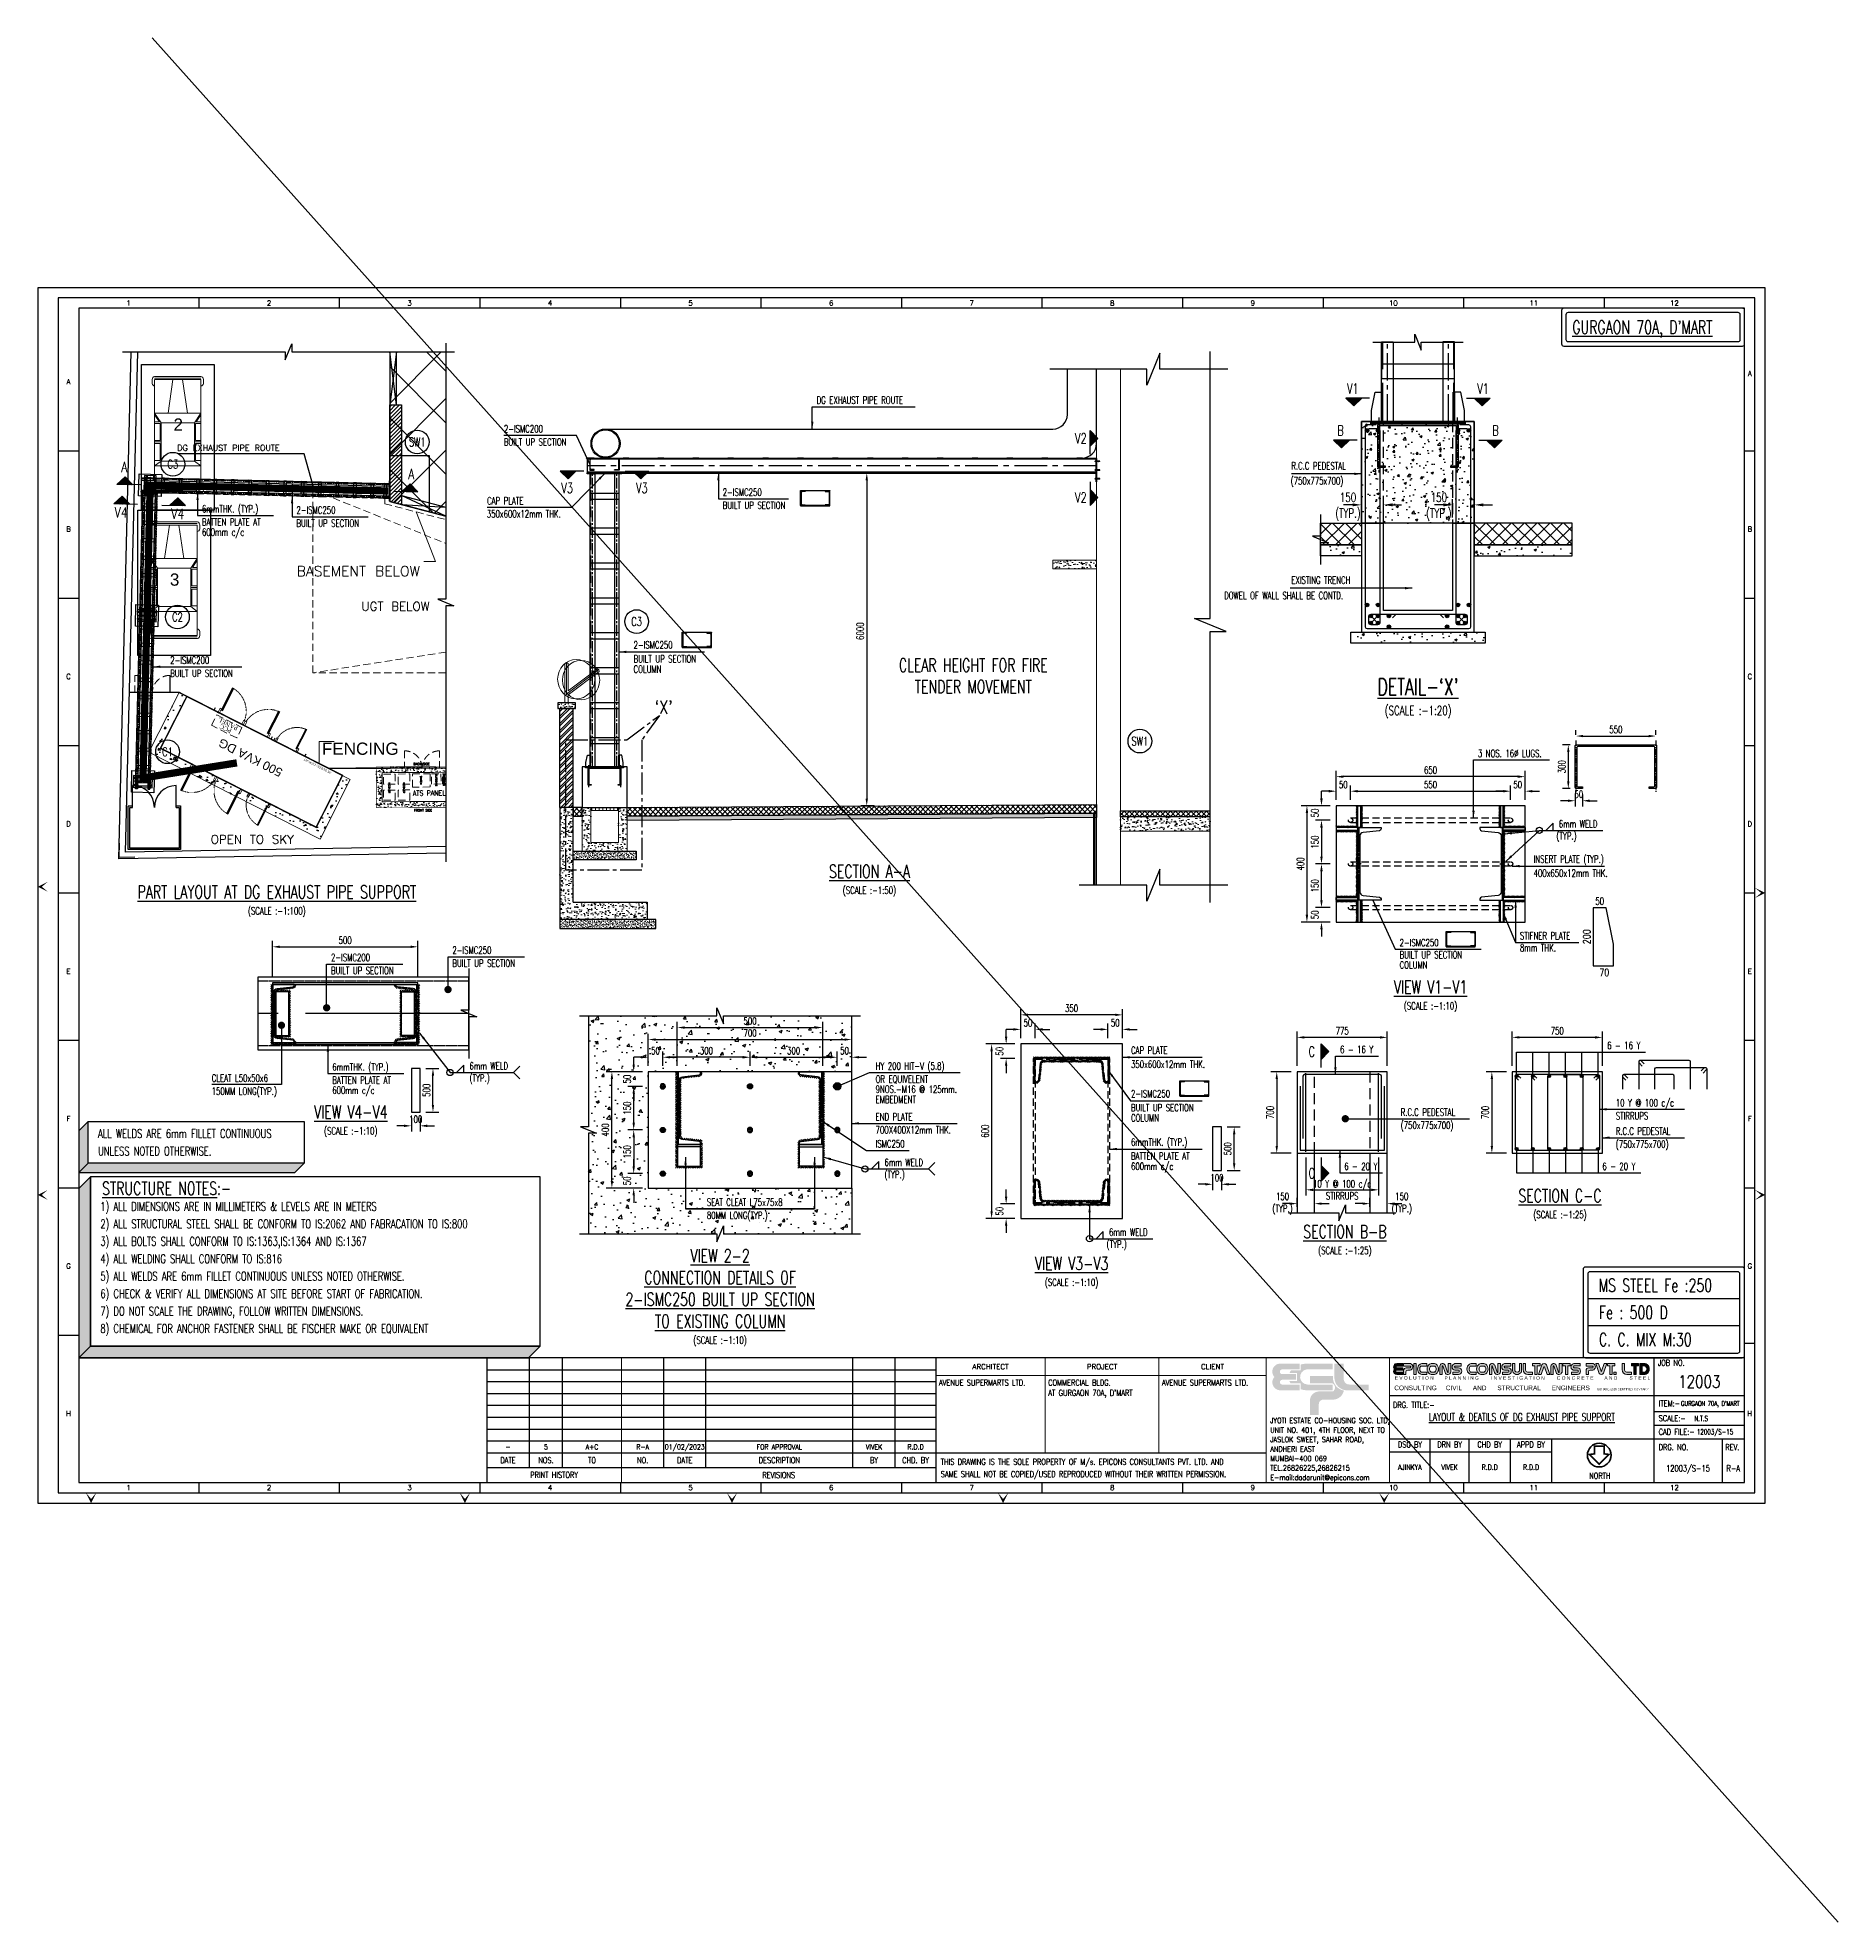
# Model space of a CAD drawing. Header units: inches. Extents: x 6 to 183294, y -48183 to 78918.
# Drawn here: x 6 to 61920, y -14410 to 50384 of the extents above; entities that cross this region are included whole.
import ezdxf
from ezdxf.enums import TextEntityAlignment as Align

# ---------------------------------------------------------------- set-up
doc = ezdxf.new("R2010")
doc.units = ezdxf.units.IN
doc.header["$MEASUREMENT"] = 0
doc.header["$PDMODE"] = 35
for name, pattern in [('( Hidden )', [0.375, 0.25, -0.125]), ('A_2_PL_00$0$DASHED2', [0.375, 0.25, -0.125]), ('CENTER', [2, 1.25, -0.25, 0.25, -0.25]), ('CENTER2', [1.125, 0.75, -0.125, 0.125, -0.125]), ('DASHDOTX2', [2, 1, -0.5, 0, -0.5]), ('HIDDEN', [0.375, 0.25, -0.125]), ('phl_thick', [0]), ('thin_line', [0])]:
    doc.linetypes.add(name, pattern=pattern)
for name, color, linetype, lineweight in [('00 ECPL LOGO', 250, 'Continuous', 20), ('00 ELEV-2', 9, 'Continuous', 30), ('_ArchProj', 21, 'Continuous', 13), ('MAHAPE__C W_SDA_RCC', 1, 'Continuous', 30), ('MAHAPE__C W_SDA_RCC HATCH', 252, 'Continuous', 9), ('MAHAPE__C W_SDA_WALL', 7, 'Continuous', 30), ('plots', 250, 'Continuous', 25), ('ROAD-ht', 7, 'Continuous', 20), ('SDA_ELEVATION', 8, 'Continuous', 15), ('SDA_PCC', 127, 'Continuous', 30), ('SDA_PCC HATCH', 127, 'Continuous', 9), ('SDA_RCC', 1, 'Continuous', 30), ('SDA_RCC HATCH', 252, 'Continuous', 13), ('SDA_TREMIX', 22, 'Continuous', 30), ('SDA_TREMIX HATCH', 22, 'Continuous', 0), ('SDA_WALL HATCH 200', 8, 'Continuous', 5), ('SDA_WATERPROOFING', 9, 'Continuous', 13), ('Substation', 7, 'Continuous', 0)]:
    doc.layers.add(name, color=color, linetype=linetype, lineweight=lineweight)
for name, color, linetype in [('Bolt', 7, 'Continuous'), ('CH', 150, 'Continuous'), ('ISMC', 35, 'Continuous'), ('LUGS', 4, 'Continuous'), ('PNA', 8, 'Continuous'), ('projection', 7, 'Continuous'), ('S-ARC', 253, 'Continuous'), ('S-BASE & END PLATE', 6, 'Continuous'), ('S-BASE PLATE', 3, 'Continuous'), ('S-BASEMENT SECTION', 4, 'Continuous'), ('S-BRECK LINE', 8, 'Continuous'), ('S-CENTER LINE', 8, 'CENTER2'), ('S-CHEQ PLATE', 9, 'Continuous'), ('S-CLOUD', 7, 'Continuous'), ('S-COLUMN', 1, 'Continuous'), ('S-COLUMN CIRCLE', 9, 'Continuous'), ('S-COLUMN HATCH', 8, 'Continuous'), ('S-COLUMN NO', 2, 'Continuous'), ('S-CONCRET LINE', 4, 'Continuous'), ('S-DIM-1', 5, 'Continuous'), ('S-HATCH', 253, 'Continuous'), ('S-ISMC', 2, 'Continuous'), ('S-MC', 3, 'Continuous'), ('S-MEM', 4, 'Continuous'), ('S-PCC', 9, 'Continuous'), ('S-REINFORCEMENT', 6, 'Continuous'), ('S-RETAINING WALL', 6, 'Continuous'), ('S-SECTION MARK', 1, 'Continuous'), ('S-STEEL MEMBER', 2, 'Continuous'), ('S-STIRUPS)', 3, 'Continuous'), ('S-TEXT', 2, 'Continuous'), ('S-TEXT-1', 4, 'Continuous'), ('S-TITIL', 6, 'Continuous'), ('S-TITLE', 6, 'Continuous'), ('S-WELD', 8, 'Continuous'), ('SCH-LINE', 7, 'Continuous'), ('SCHEDULE LINE-1', 7, 'Continuous'), ('SDA_TEXT', 21, 'Continuous'), ('ST', 4, 'Continuous'), ('STEEL PLATE BASE', 1, 'Continuous'), ('TEXT (SHEET)', 4, 'Continuous'), ('TEXT NORMAL', 4, 'Continuous'), ('TITLE', 6, 'Continuous')]:
    doc.layers.add(name, color=color, linetype=linetype)
doc.styles.add('ROMAND', font='simplex.shx', dxfattribs={"width": 0.8, "height": 225})
doc.styles.add('ROMANS', font='simplex.shx', dxfattribs={"width": 0.7})
doc.styles.add('ROMANT', font='arial.ttf')
doc.styles.add('SEC. TEXT', font='arial.ttf', dxfattribs={"height": 180})
doc.styles.get("Standard").update_dxf_attribs({"font": 'txt.shx'})
doc.styles.add('UNIQUE', font='times.ttf', dxfattribs={"height": 0.16})
doc.linetypes.add('FENC', pattern='A,0.5,-0.25,["X",Standard,S=0.1,R=0,X=-0.1,Y=-0.05],-0.2', length=0.95)
doc.linetypes.add('FENCELINE1', pattern='A,0.25,-0.1,[133,ltypeshp.shx,S=0.1,R=0,X=-0.1,Y=0],-0.1,1', length=1.45)
doc.dimstyles.new('Copy of metric', dxfattribs={"dimtxt": 0.15, "dimasz": 0.05, "dimexe": 0.1, "dimexo": 0.1, "dimgap": 0.05, "dimtad": 1, "dimdec": 3, "dimzin": 0, "dimdsep": 46, "dimtxsty": 'ROMANS', "dimblk": 'ARCHTICK', "dimcen": 0.17, "dimclrd": 251, "dimclre": 251, "dimclrt": 1, "dimadec": 0, "dimazin": 0, "dimtfac": 1, "dimtdec": 3, "dimtofl": 0, "dimtmove": 1, "dimatfit": 0, "dimfxl": 0, "dimtolj": 1, "dimtzin": 0, "dimlwd": 0, "dimlwe": 0, "dimarcsym": 0})
doc.dimstyles.new('dim10', dxfattribs={"dimtxt": 250, "dimasz": 250, "dimexe": 200, "dimexo": 200, "dimgap": 100, "dimtad": 1, "dimdec": 0, "dimlfac": 0.1, "dimzin": 0, "dimdsep": 46, "dimtxsty": 'ROMANS', "dimcen": 0, "dimclrd": 5, "dimclre": 5, "dimclrt": 4, "dimadec": 0, "dimazin": 0, "dimtfac": 1, "dimtdec": 0, "dimtix": 1, "dimtofl": 0, "dimtmove": 2, "dimatfit": 3, "dimfxl": 0, "dimtolj": 1, "dimtzin": 0, "dimlwd": -1, "dimlwe": -1, "dimarcsym": 0})
doc.dimstyles.new('dim100', dxfattribs={"dimtxt": 250, "dimasz": 250, "dimexe": 200, "dimexo": 200, "dimgap": 100, "dimtad": 1, "dimdec": 0, "dimzin": 0, "dimdsep": 46, "dimtxsty": 'ROMANS', "dimcen": 0, "dimclrd": 5, "dimclre": 5, "dimclrt": 4, "dimadec": 0, "dimazin": 0, "dimtfac": 1, "dimtdec": 0, "dimtix": 1, "dimtofl": 0, "dimtmove": 2, "dimatfit": 3, "dimfxl": 0, "dimtolj": 1, "dimtzin": 0, "dimlwd": -1, "dimlwe": -1, "dimarcsym": 0})
doc.dimstyles.new('dim20', dxfattribs={"dimtxt": 250, "dimasz": 250, "dimexe": 200, "dimexo": 200, "dimgap": 100, "dimtad": 1, "dimdec": 0, "dimlfac": 0.2, "dimzin": 0, "dimdsep": 46, "dimtxsty": 'ROMANS', "dimcen": 0, "dimclrd": 5, "dimclre": 5, "dimclrt": 4, "dimadec": 0, "dimazin": 0, "dimtfac": 1, "dimtdec": 0, "dimtix": 1, "dimtofl": 0, "dimtmove": 2, "dimatfit": 3, "dimfxl": 0, "dimtolj": 1, "dimtzin": 0, "dimlwd": -1, "dimlwe": -1, "dimarcsym": 0})
doc.dimstyles.new('dim25', dxfattribs={"dimtxt": 250, "dimasz": 250, "dimexe": 200, "dimexo": 200, "dimgap": 100, "dimtad": 1, "dimdec": 0, "dimlfac": 0.25, "dimzin": 0, "dimdsep": 46, "dimtxsty": 'ROMANS', "dimcen": 0, "dimclrd": 5, "dimclre": 5, "dimclrt": 4, "dimadec": 0, "dimazin": 0, "dimtfac": 1, "dimtdec": 0, "dimtix": 1, "dimtofl": 0, "dimtmove": 2, "dimatfit": 3, "dimfxl": 0, "dimtolj": 1, "dimtzin": 0, "dimlwd": -1, "dimlwe": -1, "dimarcsym": 0})
doc.dimstyles.new('dim33.33', dxfattribs={"dimtxt": 250, "dimasz": 250, "dimexe": 200, "dimexo": 200, "dimgap": 100, "dimtad": 1, "dimdec": 0, "dimlfac": 0.333331, "dimzin": 0, "dimdsep": 46, "dimtxsty": 'ROMANS', "dimcen": 0, "dimclrd": 5, "dimclre": 5, "dimclrt": 4, "dimadec": 0, "dimazin": 0, "dimtfac": 1, "dimtdec": 0, "dimtix": 1, "dimtofl": 0, "dimtmove": 2, "dimatfit": 3, "dimfxl": 0, "dimtolj": 1, "dimtzin": 0, "dimlwd": -1, "dimlwe": -1, "dimarcsym": 0})
doc.dimstyles.new('dim50', dxfattribs={"dimtxt": 250, "dimasz": 250, "dimexe": 200, "dimexo": 200, "dimgap": 100, "dimtad": 1, "dimdec": 0, "dimlfac": 0.5, "dimzin": 0, "dimdsep": 46, "dimtxsty": 'ROMANS', "dimcen": 0, "dimclrd": 5, "dimclre": 5, "dimclrt": 4, "dimadec": 0, "dimazin": 0, "dimtfac": 1, "dimtdec": 0, "dimtix": 1, "dimtofl": 0, "dimtmove": 2, "dimatfit": 3, "dimfxl": 0, "dimtolj": 1, "dimtzin": 0, "dimlwd": -1, "dimlwe": -1, "dimarcsym": 0})
doc.dimstyles.new('SDA-100', dxfattribs={"dimtxt": 0.2, "dimasz": 0.18, "dimexe": 0.18, "dimexo": 0.0625, "dimgap": 0.015, "dimtad": 0, "dimzin": 0, "dimdsep": 46, "dimtxsty": 'Standard', "dimblk": 'ARCHTICK', "dimcen": 0.09, "dimclrd": 27, "dimclre": 27, "dimclrt": 21, "dimadec": 0, "dimazin": 0, "dimtfac": 1, "dimtofl": 0, "dimtmove": 1, "dimatfit": 3, "dimfxl": 0, "dimtolj": 1, "dimtzin": 0, "dimlwd": -1, "dimlwe": -1, "dimarcsym": 0})
doc.dimstyles.get("Standard").update_dxf_attribs({"dimtxt": 0.18, "dimasz": 0.18, "dimexe": 0.18, "dimexo": 0.0625, "dimgap": 0.09, "dimtad": 0, "dimtih": 1, "dimtoh": 1, "dimdec": 4, "dimzin": 0, "dimdsep": 46, "dimtxsty": 'Standard', "dimcen": 0.09, "dimadec": 0, "dimazin": 0, "dimtfac": 1, "dimtdec": 4, "dimtofl": 0, "dimtmove": 0, "dimatfit": 3, "dimfxl": 0, "dimtolj": 1, "dimtzin": 0, "dimarcsym": 0})
pattern_1 = [(45, (-3511426.99, 917744.48), (-88.3883476, 88.3883476), []), (135, (-3511426.99, 917744.48), (-88.3883476, -88.3883476), [])]
pattern_2 = [(225.000000006, (15192774.788, -743079.1755), (2.2106571782, -2.2106571777), [])]
pattern_3 = [(225.000000006, (15193114.788, -743079.1755), (2.2106571782, -2.2106571777), [])]
pattern_4 = [(135.000000006, (-743079.1755, -15192774.788), (-2.2106571777, -2.2106571782), [])]
pattern_5 = [(135.000000006, (-743079.1755, -15193114.788), (-2.2106571777, -2.2106571782), [])]
pattern_6 = [(315, (-131171.39, 76.847), (30.935922, 30.935922), [])]
pattern_7 = [(225, (29223.605, 48816.21), (22.106572, -22.106572), [])]
pattern_8 = [(223.598444, (87471.965, 36753.94), (14.8614777, -15.6069376), [])]
pattern_9 = [(225, (94159.534, 39223.985), (15.2387667, -15.2387667), [])]
pattern_10 = [(225.000000006, (151975646.884, -7408813.65), (22.106571782, -22.106571777), [])]
pattern_11 = [(225.000000006, (151979046.884, -7408813.65), (22.106571782, -22.106571777), [])]
pattern_12 = [(225, (-16885.358, 21201.666), (22.106572, -22.106572), [])]
pattern_13 = [(315, (41799.568, 90036.126), (15.2387667, 15.2387667), [])]
pattern_14 = [(223.598444, (79484.028, 36276.06), (14.8614777, -15.6069376), [])]
pattern_15 = [(315, (-28818.208, 12353.245), (30.93592, 30.93592), [])]
pattern_16 = [(315, (-31178.114, 12353.245), (30.93592, 30.93592), [])]
pattern_17 = [(225, (123506.758, 41732.292), (15.2387667, -15.2387667), [])]
pattern_18 = [(225, (123928.318, 40293.69), (15.2387667, -15.2387667), [])]

msp = doc.modelspace()

# ---------------------------------------------------------------- texts
at = {"color": 4, "style": 'ROMANS', "width": 0.7}
for s, p in [('HY 200 HIT-V (5.8)', (28817.767, 15029.037, 0)), ('CLEAT L50x50x6', (5989.443, 14614.597, 36653286.199)), ('150MM LONG(TYP.)', (5989.443, 14164.597, 36653286.199)), ('OR EQUIVELENT', (28817.767, 14579.037, 0)), ('9NOS.-M16 @ 125mm.', (28817.767, 14229.537, 0)), ('EMBEDMENT', (28817.767, 13880.037, 0)), ('10 Y @ 100 c/c', (54269.527, 13765.872, 0)), ('END PLATE', (28817.767, 13282.759, 0)), ('R.C.C PEDESTAL', (46873.284, 13441.711, 0)), ('(750x775x700)', (46873.284, 12991.711, 0)), ('STIRRUPS', (54269.527, 13315.872, 0)), ('700X400X12mm THK.', (28817.767, 12832.759, 0)), ('ISMC250', (28817.767, 12355.514, 0)), ('R.C.C PEDESTAL', (54269.527, 12790.86, 0)), ('(750x775x700)', (54269.527, 12340.86, 0)), ('SEAT CLEAT L75x75x8', (23015.717, 10346.058)), ('80MM LONG(TYP.)', (23015.717, 9896.058))]:
    msp.add_text(s, height=250, dxfattribs=at).set_placement(p, align=Align.MIDDLE_LEFT)
at = {"layer": 'ISMC', "color": 4, "style": 'ROMANS', "width": 0.8}
msp.add_text('200', height=250, rotation=90, dxfattribs=at).set_placement((53268.912, 19473.219, -100595.343), align=Align.MIDDLE_CENTER)
msp.add_text('70', height=250, dxfattribs=at).set_placement((53873.895, 18248.219, -100595.343), align=Align.MIDDLE_CENTER)
at = {"layer": 'ISMC', "color": 4, "ltscale": 20, "insert": (53718.895, 20698.219), "char_height": 250, "attachment_point": 5, "style": 'ROMANS'}
msp.add_mtext('\\A1;50', dxfattribs=at)
at = {"layer": 'S-COLUMN NO', "style": 'ROMANS', "width": 0.7}
for s, p in [('C3', (4655.939, 35719.063)), ('C2', (4813.127, 30467.375)), ('C3', (20600.577, 30308.97)), ('C1', (4470.81, 25832.75)), ('SW1', (37904.75, 26198.99))]:
    msp.add_text(s, height=300, dxfattribs=at).set_placement(p, align=Align.MIDDLE)
at = {"layer": 'S-DIM-1', "color": 4, "linetype": 'Continuous', "style": 'ROMANS', "width": 0.7}
for s, p in [('DG EXHAUST PIPE ROUTE', (26790.445, 37922.07, 0)), ('2-ISMC200', (16035.679, 36934.117, 0)), ('BUILT UP SECTION', (16035.679, 36484.117, 0)), ('6mmTHK. (TYP.)', (5654.086, 34182.918)), ('CAP PLATE', (15458.584, 34462.21, 0)), ('2-ISMC250', (23561.051, 34755.705, 0)), ('BUILT UP SECTION', (23561.051, 34305.705, 0)), ('BATTEN PLATE AT', (5654.086, 33732.918)), ('2-ISMC250', (8903.991, 34141.306)), ('BUILT UP SECTION', (8903.991, 33691.306)), ('350x600x12mm THK.', (15449.77, 34012.21, 0)), ('600mm c/c', (5654.086, 33382.918)), ('2-ISMC200', (4563.033, 28980.928)), ('BUILT UP SECTION', (4563.033, 28530.928)), ('3 NOS. 16∅ LUGS.', (49527.017, 25777.933)), ('2-ISMC200', (10092.582, 18761.22)), ('2-ISMC250', (14265.755, 19011.22)), ('BUILT UP SECTION', (10092.582, 18311.22)), ('BUILT UP SECTION', (14265.755, 18561.22)), ('6mmTHK. (TYP.)', (10135.227, 14996.286)), ('BATTEN PLATE AT', (10135.227, 14546.286)), ('600mm c/c', (10135.227, 14196.286))]:
    msp.add_text(s, height=250, dxfattribs=at).set_placement(p, align=Align.MIDDLE_LEFT)
at = {"layer": 'S-SECTION MARK', "style": 'ROMANS', "width": 0.7}
for s, p in [('V1', (45227.596, 38319.632)), ('V1', (49707.348, 38319.632)), ('B', (44806.036, 36881.03)), ('B', (50128.908, 36881.03)), ('V2', (35874.085, 36610.541)), ('V3', (18211.207, 34902.529)), ('V3', (20780.103, 34902.529)), ('V2', (35874.085, 34575.833)), ('C', (43813.341, 15524.842)), ('C', (43813.341, 11340.133))]:
    msp.add_text(s, height=350, dxfattribs=at).set_placement(p, align=Align.MIDDLE)
at = {"layer": 'S-SECTION MARK', "style": 'ROMANS', "width": 0.8}
for s, height, rotation, p in [('A', 349.999, 358.58970951, (2984.06, 35624.563)), ('A', 349.999, 358.59844405, (12851.896, 35382.377)), ('V4', 349.9991, 358.58970949, (2878.465, 34061.917)), ('V4', 349.9991, 358.59844405, (4822.804, 34014.198))]:
    msp.add_text(s, height=height, rotation=rotation, dxfattribs=at).set_placement(p, align=Align.MIDDLE)
at = {"layer": 'S-TEXT', "style": 'ROMANS'}
for s, height, width, p in [('CLEAR HEIGHT FOR FIRE', 450, 0.7, (32175.84, 28812.214)), ('TENDER MOVEMENT', 450, 0.7, (32175.84, 28069.264)), ('(SCALE :-1:20)', 312.5, 0.7, (47472.491, 27253.63)), ('(SCALE :-1:50)', 250, 0.7, (28606.725, 21071.467)), ('(SCALE :-1:100)', 250, 0.7, (8229.261, 20363.983)), ('(SCALE :-1:10)', 250, 0.7, (47899.003, 17095.606)), ('(SCALE :-1:10)', 250, 0.7, (10770.75, 12799.412)), ('(SCALE :-1:25)', 250, 0.7, (52350.656, 9920.197)), ('(SCALE :-1:25)', 250, 0.7, (44954.412, 8686.864)), ('(SCALE :-1:10)', 250, 0.7, (35556.785, 7592.206)), ('(SCALE :-1:10)', 250, 0.7, (23470.57, 5605.772)), ('5', 176.529, 0.8, (17482.566, 1934.359, 5.014)), ('A+C', 176.5294, 0.8, (19066.773, 1934.359, 5.014)), ('R-A', 176.5294, 0.8, (20808.821, 1934.359, 5.014)), ('01/02/2023', 176.5294, 0.8, (22256.181, 1934.359, 5.014)), ('FOR APPROVAL', 176.52937, 0.8, (25508.189, 1934.359, 5.014)), ('VIVEK', 176.5294, 0.8, (28765.017, 1934.359, 5.014)), ('R.D.D', 176.5294, 0.8, (30191.418, 1934.359, 5.014)), ('-', 176.529, 0.8, (16180.918, 1934.359, 5.014)), ('AJINKYA', 176.5294, 0.8, (47187.88, 1236.719, 5.014)), ('VIVEK', 176.5294, 0.8, (48556.452, 1236.719, 5.014)), ('R.D.D', 176.5294, 0.8, (49935.871, 1236.719, 5.014)), ('R.D.D', 176.5294, 0.8, (51355.385, 1236.719, 5.014)), ('12003/S-15', 211.8352, 0.8, (56751.499, 1197.023, 5.014)), ('R-A', 211.8352, 0.8, (58311.155, 1197.023, 5.014))]:
    msp.add_text(s, height=height, dxfattribs=dict(at, width=width)).set_placement(p, align=Align.MIDDLE_CENTER)
for s, height, width, p in [('ALL WELDS ARE 6mm FILLET CONTINUOUS', 300, 0.7, (2081.892, 12705.727)), ('UNLESS NOTED OTHERWISE.', 300, 0.7, (2081.892, 12105.727)), ('1) ALL DIMENSIONS ARE IN MILLIMETERS & LEVELS ARE IN METERS', 299.99995, 0.7, (2161.902, 10201.541)), ('2) ALL STRUCTURAL STEEL SHALL BE CONFORM TO IS:2062 AND FABRACATION TO IS:800', 299.99995, 0.7, (2161.902, 9601.541)), ('3) ALL BOLTS SHALL CONFORM TO IS:1363,IS:1364 AND IS:1367', 299.99995, 0.7, (2161.902, 9001.542)), ('4) ALL WELDING SHALL CONFORM TO IS:816', 299.99995, 0.7, (2161.902, 8401.542)), ('5) ALL WELDS ARE 6mm FILLET CONTINUOUS UNLESS NOTED OTHERWISE.', 299.99995, 0.7, (2161.902, 7801.542)), ('6) CHECK & VERIFY ALL DIMENSIONS AT SITE BEFORE START OF FABRICATION.', 299.99995, 0.7, (2161.902, 7201.542)), ('7) DO NOT SCALE THE DRAWING, FOLLOW WRITTEN DIMENSIONS.', 299.99995, 0.7, (2161.902, 6601.542)), ('8) CHEMICAL FOR ANCHOR FASTENER SHALL BE FISCHER MAKE OR EQUIVALENT', 299.99995, 0.7, (2161.902, 6001.542)), ('AVENUE SUPERMARTS LTD.', 203.68773, 0.7, (30997.646, 4143.487, 5.014)), ("AT GURGAON 70A, D'MART", 203.68773, 0.7, (34753.894, 3790.428, 5.014)), ('COMMERCIAL BLDG.', 203.68773, 0.7, (34753.894, 4143.487, 5.014)), ('AVENUE SUPERMARTS LTD.', 203.68773, 0.7, (38664.355, 4143.487, 5.014)), ("GURGAON 70A, D'MART", 165.55948, 0.65, (56511.341, 3428.112, 5.014)), ('N.T.S', 176.5294, 0.65, (56972.85, 2911.695, 5.014)), ('12003/S-15', 176.5294, 0.65, (57056.237, 2450.419, 5.014))]:
    msp.add_text(s, height=height, dxfattribs=dict(at, width=width)).set_placement(p, align=Align.MIDDLE_LEFT)
at = {"layer": 'S-TEXT-1', "style": 'ROMANS', "width": 0.7}
for s, p in [('R.C.C PEDESTAL', (43112.757, 35664.05, 8048144.262)), ('(750x775x700)', (43087.757, 35148.336, 8048144.262)), ('EXISTING TRENCH', (43112.757, 31733.485, 8048144.262)), ('DOWEL OF WALL SHALL BE CONTD.', (40802.675, 31205.738, 8048144.262)), ('2-ISMC250', (20495.287, 29505.993, 8048144.262)), ('COLUMN', (20495.287, 28672.514, 8048144.262)), ('BUILT UP SECTION', (20495.287, 29025.993, 8048144.262)), ('6mm WELD', (52309.786, 23354.532)), ('(TYP.)', (52226.453, 22940.246)), ('INSERT PLATE (TYP.)', (51442.9, 22141.427, 8048144.262)), ('400x650x12mm THK.', (51442.9, 21661.427, 8048144.262)), ('STIFNER PLATE', (50973.687, 19505.939)), ('2-ISMC250', (46834.946, 19269.373)), ('BUILT UP SECTION', (46834.946, 18855.087)), ('8mm THK.', (50973.687, 19091.654)), ('COLUMN', (46834.946, 18501.608)), ('CAP PLATE', (37600.682, 15570.14, 8048144.262)), ('6 - 16 Y', (44790.46, 15597.859)), ('6 - 16 Y', (53974.838, 15735.453)), ('6mm WELD', (14853.421, 15031.768, 0)), ('350x600x12mm THK.', (37600.682, 15090.14, 8048144.262)), ('(TYP.)', (14853.421, 14617.482, 0)), ('2-ISMC250', (37600.682, 14077.651, 8048144.262)), ('BUILT UP SECTION', (37600.682, 13597.651, 8048144.262)), ('COLUMN', (37600.682, 13244.172, 8048144.262)), ('6mmTHK. (TYP.)', (37600.682, 12415.362, 8048144.262)), ('6mm WELD', (29123.27, 11716.892, 0)), ('BATTEN PLATE AT', (37600.682, 11935.362, 8048144.262)), ('600mm c/c', (37600.682, 11581.883, 8048144.262)), ('6 - 20 Y', (44932.228, 11579.523)), ('6 - 20 Y', (53807.388, 11579.523)), ('(TYP.)', (29123.27, 11302.606, 0)), ('(TYP.)', (36759.282, 8902.582)), ('6mm WELD', (36842.616, 9316.868))]:
    msp.add_text(s, height=250, dxfattribs=at).set_placement(p, align=Align.MIDDLE_LEFT)
at = {"layer": 'S-TITIL'}
for s, height, style, width, p in [("%%UDETAIL-`X'", 562.5, 'ROMANS', 0.7, (47472.491, 28066.13)), ("`X'", 450, 'ROMAND', 0.8, (21530.663, 27365.514)), ('%%USECTION A-A', 450, 'ROMANS', 0.7, (28606.725, 21721.467)), ('%%UPART LAYOUT AT DG EXHAUST PIPE SUPPORT', 450, 'ROMANS', 0.7, (8229.261, 21013.983)), ('%%UVIEW V1-V1', 450, 'ROMANS', 0.7, (47899.003, 17745.606)), ('%%UVIEW V4-V4', 450, 'ROMANS', 0.7, (10770.75, 13449.412)), ('%%USECTION C-C', 450, 'ROMANS', 0.7, (52350.656, 10570.197)), ('%%USECTION B-B', 450, 'ROMANS', 0.7, (44954.412, 9336.864)), ('%%UVIEW V3-V3', 450, 'ROMANS', 0.7, (35556.785, 8242.206)), ('%%UCONNECTION DETAILS OF', 450, 'ROMANS', 0.7, (23470.57, 7755.772)), ('%%U2-ISMC250 BUILT UP SECTION', 450, 'ROMANS', 0.7, (23470.57, 7005.772)), ('%%UTO EXISTING COLUMN', 450, 'ROMANS', 0.7, (23470.57, 6255.772))]:
    msp.add_text(s, height=height, dxfattribs=dict(at, style=style, width=width)).set_placement(p, align=Align.MIDDLE_CENTER)
at = {"layer": 'S-TITIL', "style": 'ROMANS', "width": 0.7}
msp.add_text('%%USTRUCTURE NOTES%%U:-', height=450, dxfattribs=at).set_placement((2219.044, 10823.657), align=Align.MIDDLE_LEFT)
at = {"layer": 'S-TITIL', "color": 1, "style": 'ROMANS'}
for s, height, width, p in [('12003', 423.6705, 0.8, (57140.211, 4181.077, 5.014)), ('%%ULAYOUT & DEATILS OF DG EXHAUST PIPE SUPPORT', 266.21231, 0.7, (51039.807, 2961.689))]:
    msp.add_text(s, height=height, dxfattribs=dict(at, width=width)).set_placement(p, align=Align.MIDDLE_CENTER)
at = {"layer": 'TITLE', "style": 'ROMANS', "width": 0.7}
for s, p in [("%%UGURGAON 70A, D'MART", (52772.894, 40432.898)), ('MS STEEL Fe :250', (53679.132, 7491.625)), ('Fe : 500 D', (53691.039, 6558.096)), ('C. C. MIX M:30', (53691.039, 5624.567))]:
    msp.add_text(s, height=450, dxfattribs=at).set_placement(p, align=Align.MIDDLE_LEFT)
at = {"layer": 'TITLE', "color": 6, "lineweight": -2, "style": 'ROMANS', "width": 0.7}
msp.add_text('%%UVIEW 2-2', height=450, dxfattribs=at).set_placement((23470.57, 8505.772), align=Align.MIDDLE_CENTER)

# ---------------------------------------------------------------- blocks, each defined once
blk = doc.blocks.new('*U23')
at = {"layer": 'S-CENTER LINE', "linetype": 'CENTER2', "ltscale": 750}
blk.add_line((384, 4327), (384, -4426), dxfattribs=at)
at = {"layer": 'S-ISMC', "color": 8, "linetype": 'HIDDEN', "ltscale": 10}
for p, q in [((273, 4327), (273, -4426)), ((495, 4327), (495, -4426))]:
    blk.add_line(p, q, dxfattribs=at)
at = {"layer": 'S-ISMC', "linetype": 'Continuous'}
blk.add_lwpolyline([(259, 4327), (259, -4426), (509, -4426), (509, 4327)], close=True, dxfattribs=at)
blk = doc.blocks.new('A$C7CDB371C')
at = {"color": 1, "lineweight": 0, "ltscale": 0.025}
for p, q in [((0.569, 0.69), (0.541, 0.677)), ((0.541, 0.205), (0.541, 0.677)), ((0.569, 0.135), (0.569, 0.69)), ((0.569, 0.69), (0.597, 0.677)), ((0.597, 0.135), (0.597, 0.677)), ((0.012, 0.57), (0.006, 0.54)), ((0.54, 0.135), (0.006, 0.54)), ((0.012, 0.57), (0.04, 0.585)), ((0.569, 0.149), (0.012, 0.57)), ((0.541, 0.205), (0.04, 0.585)), ((0.54, 0), (0.54, 0.135)), ((0.597, 0), (0.597, 0.135)), ((0.54, 0), (0.597, 0))]:
    blk.add_line(p, q, dxfattribs=at)
at = {"linetype": 'FENC', "lineweight": 0, "ltscale": 35, "extrusion": (0, 0, -1)}
blk.add_ellipse((0.32, 0.389, 70.792), major_axis=(0, -0.339), ratio=0.943658, dxfattribs=at)
at = {"linetype": 'FENC', "lineweight": 0, "ltscale": 35}
blk.add_ellipse((0.403, 0.404, 70.792), major_axis=(0, -0.339), ratio=0.943658, dxfattribs=at)
blk = doc.blocks.new('section-11')
at = {"layer": 'MAHAPE__C W_SDA_RCC HATCH'}
h = blk.add_hatch(dxfattribs=at)
h.set_pattern_fill('CONC', color=8, scale=500, angle=180)
h.set_pattern_definition([(0, (-1155373.66, -450134.2), (0, 500), [0, -500]), (0, (-1155368.66, -450309.2), (0, 500), [0, -500]), (0, (-1155353.66, -450039.2), (0, 500), [0, -500]), (338.1986, (-1155613.66, -450194.18), (1500.0001365, -499.999955), [53.8515, -2638.731]), (216.8699, (-1155563.66, -450214.18), (1499.999959, 1000.000062), [25, -2475]), (130.6013, (-1155583.66, -450229.177), (2500.0002106, -2999.999509), [46.0975, -4563.6745]), (206.5651, (-1155748.66, -450289.18), (-499.99958, -500.000655), [11.1805, -1106.8535]), (326.3099, (-1155758.66, -450294.18), (999.999779, -500.000667), [18.028, -1784.748]), (108.4349, (-1155743.66, -450304.18), (-499.999202, 1000.000217), [15.8115, -1565.3275]), (225, (-1155428.66, -450339.18), (-2e-13, -500.00015), [21.213, -685.8935]), (0, (-1155443.66, -450354.2), (500, 500), [30, -470]), (135, (-1155413.66, -450354.18), (-500.00015, 0), [21.213, -685.8935]), (251.5651, (-1155488.66, -450019.18), (499.999202, 1000.000217), [15.8115, -1565.3275]), (0, (-1155493.66, -450034.2), (500, 500), [25, -475]), (143.1301, (-1155468.66, -450034.18), (-1499.999959, 1000.000062), [25, -2475]), (213.6901, (-1155753.66, -450014.18), (999.999779, 500.000667), [18.028, -1784.748]), (341.5651, (-1155768.66, -450024.18), (-1000.000217, 499.999202), [31.623, -1549.516]), (126.8699, (-1155738.66, -450034.18), (1000.000062, -1499.999959), [25, -2475]), (0, (-1155608.66, -450034.2), (0, 500), [0, -500]), (0, (-1155743.66, -450164.2), (0, 500), [0, -500]), (0, (-1155603.66, -450349.2), (0, 500), [0, -500]), (0, (-1155468.66, -450194.2), (0, 500), [0, -500]), (0, (-1155613.66, -450109.2), (0, 500), [0, -500]), (0, (-1155723.66, -450094.2), (0, 500), [0, -500]), (0, (-1155678.66, -450124.2), (0, 500), [0, -500]), (0, (-1155698.66, -450244.2), (0, 500), [0, -500]), (0, (-1155818.66, -450224.2), (0, 500), [0, -500]), (0, (-1155813.66, -450109.2), (0, 500), [0, -500]), (0, (-1155828.66, -449999.2), (0, 500), [0, -500]), (0, (-1155673.66, -449979.2), (0, 500), [0, -500]), (0, (-1155563.66, -449959.2), (0, 500), [0, -500]), (0, (-1155388.66, -449979.2), (0, 500), [0, -500]), (0, (-1155508.66, -450134.2), (0, 500), [0, -500]), (0, (-1155558.66, -450044.2), (0, 500), [0, -500]), (0, (-1155518.66, -450284.2), (0, 500), [0, -500]), (0, (-1155668.66, -450309.2), (0, 500), [0, -500]), (0, (-1155518.66, -450419.2), (0, 500), [0, -500]), (0, (-1155683.66, -450389.2), (0, 500), [0, -500]), (0, (-1155843.66, -450404.2), (0, 500), [0, -500]), (0, (-1155783.66, -450429.2), (0, 500), [0, -500]), (0, (-1155778.66, -450359.2), (0, 500), [0, -500]), (0, (-1155443.66, -450439.2), (0, 500), [0, -500]), (0, (-1155383.66, -450234.2), (0, 500), [0, -500]), (0, (-1155408.66, -450084.2), (0, 500), [0, -500]), (0, (-1155638.66, -450444.2), (0, 500), [0, -500])])
edge = h.paths.add_edge_path()
edge.add_line((-600, 4601), (-1060, 4601))
edge = h.paths.add_edge_path()
edge.add_line((-530, 4800), (-530, 4601))
edge.add_line((-530, 4601), (-545, 4601))
edge.add_ellipse((-555, 4601), major_axis=(10, 0), ratio=1, start_angle=0, end_angle=90)
edge.add_ellipse((-555, 4601), major_axis=(10, 0), ratio=1, start_angle=90, end_angle=180)
edge.add_line((-565, 4601), (-600, 4601))
edge.add_line((-600, 4601), (-1060, 4601))
edge.add_line((-1060, 4601), (-1095, 4601))
edge.add_ellipse((-1105, 4601), major_axis=(10, 0), ratio=1, start_angle=0, end_angle=90)
edge.add_ellipse((-1105, 4601), major_axis=(10, 0), ratio=1, start_angle=90, end_angle=180)
edge.add_line((-1115, 4601), (-1130, 4601))
edge.add_line((-1130, 4601), (-1130, 4800))
edge.add_line((-1130, 4800), (-530, 4800))
at = {"layer": 'SDA_ELEVATION'}
h = blk.add_hatch(dxfattribs=at)
h.set_pattern_fill('ANSI31', color=8, scale=1000, angle=45)
h.set_pattern_definition([(90, (-1190310.6, -279749.45), (-125, 0), [])])
h.paths.add_polyline_path([(0, 1200), (0, 1100), (950, 1100), (950, 1200)])
at = {"layer": 'SDA_PCC HATCH', "linetype": 'Continuous'}
h = blk.add_hatch(dxfattribs=at)
h.set_pattern_fill('AR-SAND', color=8, scale=46.691177, angle=180, style=0)
h.set_pattern_definition([(37.5, (-1194513.666, -332372.4), (-2.941234, 89.9656687), [0, -70.9705883, 0, -79.375, 0, -75.873162]), (7.5, (-1194513.67, -332372.4), (82.632957, 131.76932), [0, -38.2867647, 0, -63.966912, 0, -24.5128677]), (327.5, (-1194571.096, -332372.4), (145.4029473, 0.264228), [0, -23.3455883, 0, -84.0441177, 0, -109.724265]), (317.5, (-1194571.1, -332372.4), (140.359588, 40.979705), [0, -11.672794, 0, -55.0955883, 0, -63.0330883])])
h.paths.add_polyline_path([(1250, 900), (1250, 750), (17391, 850), (17390, 1000)])
h = blk.add_hatch(dxfattribs=at)
h.set_pattern_fill('AR-SAND', color=8, scale=46.691177, angle=180, style=0)
h.set_pattern_definition([(37.5, (-526153.19, -518089.3), (-2.941234, 89.965669), [0, -70.970588, 0, -79.375, 0, -75.873162]), (7.5, (-526153.19, -518089.3), (82.632957, 131.76932), [0, -38.286765, 0, -63.966912, 0, -24.512868]), (327.5, (-526210.62, -518089.3), (145.402947, 0.264228), [0, -23.345588, 0, -84.044118, 0, -109.724265]), (317.5, (-526210.62, -518089.3), (140.359588, 40.979705), [0, -11.672794, 0, -55.095588, 0, -63.033088])])
h.paths.add_polyline_path([(-600, -300), (-600, -600), (1560, -600), (1560, -300)])
h = blk.add_hatch(dxfattribs=at)
h.set_pattern_fill('AR-SAND', color=8, scale=46.691177, angle=180, style=0)
h.set_pattern_definition([(37.5, (142221.335, -703806.195), (-2.941234, 89.965669), [0, -70.970588, 0, -79.375, 0, -75.873162]), (7.5, (142221.33, -703806.2), (82.632957, 131.76932), [0, -38.286765, 0, -63.966912, 0, -24.512868]), (327.5, (142163.905, -703806.195), (145.402947, 0.264228), [0, -23.345588, 0, -84.044118, 0, -109.724265]), (317.5, (142163.9, -703806.2), (140.359588, 40.979705), [0, -11.672794, 0, -55.095588, 0, -63.033088])])
h.paths.add_polyline_path([(-1060, -2657), (-1060, -2957), (2240, -2957), (2240, -2657)])
at = {"layer": 'SDA_RCC HATCH'}
h = blk.add_hatch(dxfattribs=at)
h.set_pattern_fill('AR-CONC', color=8, scale=46)
h.set_pattern_definition([(50, (-1865059.06, -153249.57), (329.939684, -28.865982), [34.5, -379.5]), (355, (-1865059.06, -153249.57), (-63.825613, 346.00838), [27.6, -303.6]), (100.451444, (-1865031.57, -153251.97), (266.11407, 317.142396), [29.32049, -322.52537]), (46.1842, (-1865059.06, -153157.57), (490.93101, -76.13887), [51.75, -569.25]), (96.635635, (-1865018.15, -153163.9), (429.9445, 448.09456), [43.98076, -483.78833]), (351.184164, (-1865059.06, -153157.57), (429.9445, 448.09456), [41.4, -455.4]), (21, (-1865013.06, -153180.57), (274.577244, -185.20469), [34.5, -379.5]), (326, (-1865013.06, -153180.57), (111.92505, 333.56902), [27.6, -303.6]), (71.451445, (-1864990.18, -153196), (386.502293, 148.36433), [29.32049, -322.52537]), (37.5, (-1865059.06, -153249.57), (5.5935334, 153.131173), [0, -299.92, 0, -308.2, 0, -304.75]), (7.5, (-1865059.06, -153249.57), (121.011987, 181.429387), [0, -175.72, 0, -293.02, 0, -116.15]), (327.5, (-1865161.64, -153249.57), (245.558321, -10.375241), [0, -115, 0, -358.8, 0, -476.1]), (317.5, (-1865207.64, -153249.57), (268.265638, 46.048292), [0, -149.5, 0, -238.28, 0, -338.1])])
h.paths.add_polyline_path([(15890, 9700), (15890, 9400), (17390, 9400), (17390, 9700)])
h = blk.add_hatch(dxfattribs=at)
h.set_pattern_fill('AR-CONC', color=8, scale=46, angle=180)
h.set_pattern_definition([(50, (142221.33, -703008.4), (329.93968, -28.86598), [34.5, -379.5]), (355, (142221.33, -703008.4), (-63.82561, 346.00838), [27.6, -303.6]), (100.451444, (142248.83, -703010.8), (266.11407, 317.1424), [29.32049, -322.52537]), (46.1842, (142221.33, -702916.4), (490.93101, -76.13887), [51.75, -569.25]), (96.635635, (142262.25, -702922.73), (429.9445, 448.09456), [43.98076, -483.78833]), (351.18416, (142221.33, -702916.4), (429.9445, 448.09456), [41.4, -455.4]), (21, (142267.33, -702939.4), (274.57724, -185.20469), [34.5, -379.5]), (326, (142267.33, -702939.4), (111.92505, 333.56902), [27.6, -303.6]), (71.451445, (142290.22, -702954.82), (386.5023, 148.36433), [29.32049, -322.52537]), (37.5, (142221.33, -703008.39), (5.593533, 153.131173), [0, -299.92, 0, -308.2, 0, -304.75]), (7.5, (142221.33, -703008.39), (121.011987, 181.429387), [0, -175.72, 0, -293.02, 0, -116.15]), (327.5, (142118.75, -703008.39), (245.55832, -10.37524), [0, -115, 0, -358.8, 0, -476.1]), (317.5, (142072.75, -703008.4), (268.26564, 46.04829), [0, -149.5, 0, -238.28, 0, -338.1])])
h.paths.add_polyline_path([(-600, -2058), (1940, -2058), (1940, -2657), (-1060, -2657), (-1060, 1200), (-600, 1200)])
h = blk.add_hatch(dxfattribs=at)
h.set_pattern_fill('AR-CONC', color=8, scale=46, angle=180)
h.set_pattern_definition([(50, (-526153.2, -517291.5), (329.93968, -28.86598), [34.5, -379.5]), (355, (-526153.2, -517291.5), (-63.82561, 346.00838), [27.6, -303.6]), (100.451444, (-526125.7, -517293.9), (266.11407, 317.1424), [29.32049, -322.52537]), (46.1842, (-526153.2, -517199.5), (490.93101, -76.13887), [51.75, -569.25]), (96.635635, (-526112.3, -517205.84), (429.9445, 448.09456), [43.98076, -483.78833]), (351.184164, (-526153.2, -517199.5), (429.9445, 448.09456), [41.4, -455.4]), (21, (-526107.2, -517222.5), (274.57724, -185.20469), [34.5, -379.5]), (326, (-526107.2, -517222.5), (111.92505, 333.56902), [27.6, -303.6]), (71.451445, (-526084.3, -517237.93), (386.5023, 148.36433), [29.32049, -322.52537]), (37.5, (-526153.19, -517291.49), (5.593533, 153.131173), [0, -299.92, 0, -308.2, 0, -304.75]), (7.5, (-526153.19, -517291.5), (121.011987, 181.429387), [0, -175.72, 0, -293.02, 0, -116.15]), (327.5, (-526255.77, -517291.49), (245.55832, -10.37524), [0, -115, 0, -358.8, 0, -476.1]), (317.5, (-526301.77, -517291.5), (268.26564, 46.04829), [0, -149.5, 0, -238.28, 0, -338.1])])
h.paths.add_polyline_path([(-300, 1200), (-300, -300), (1250, -300), (1250, 1200), (950, 1200), (950, 0), (0, 0), (0, 1200)])
h = blk.add_hatch(dxfattribs=at)
h.set_pattern_fill('AR-CONC', color=8, scale=46)
h.set_pattern_definition([(50, (-1214890.03, -331974.6), (329.939684, -28.86598), [34.5, -379.5]), (355, (-1214890.03, -331974.6), (-63.82561, 346.00838), [27.6, -303.6]), (100.451444, (-1214862.54, -331977), (266.11407, 317.142396), [29.32049, -322.52537]), (46.1842, (-1214890.03, -331882.6), (490.93101, -76.13887), [51.75, -569.25]), (96.635635, (-1214849.1, -331888.94), (429.9445, 448.09456), [43.98076, -483.78833]), (351.184164, (-1214890.03, -331882.6), (429.9445, 448.09456), [41.4, -455.4]), (21, (-1214844.03, -331905.6), (274.577244, -185.20469), [34.5, -379.5]), (326, (-1214844.03, -331905.6), (111.92505, 333.56902), [27.6, -303.6]), (71.451445, (-1214821.15, -331921.03), (386.50229, 148.36433), [29.32049, -322.52537]), (37.5, (-1214890.03, -331974.6), (5.593533, 153.131173), [0, -299.92, 0, -308.2, 0, -304.75]), (7.5, (-1214890.03, -331974.6), (121.011987, 181.429387), [0, -175.72, 0, -293.02, 0, -116.15]), (327.5, (-1214992.61, -331974.6), (245.558321, -10.375241), [0, -115, 0, -358.8, 0, -476.1]), (317.5, (-1215038.61, -331974.6), (268.265638, 46.048292), [0, -149.5, 0, -238.28, 0, -338.1])])
h.paths.add_polyline_path([(21304, 380), (21304, 880), (18214, 880), (18214, 380)])
at = {"layer": 'SDA_TREMIX HATCH'}
h = blk.add_hatch(dxfattribs=at)
h.set_pattern_fill('ANSI37', color=8, scale=1000, style=0)
h.set_pattern_definition([(45, (-2843059.49, 732027.59), (-88.3883476, 88.3883476), []), (135, (-2843059.49, 732027.59), (-88.3883476, -88.3883476), [])])
h.paths.add_polyline_path([(1250, 1200), (1250, 900), (17392, 1000), (17390, 1300)])
h = blk.add_hatch(dxfattribs=at)
h.set_pattern_fill('ANSI37', color=8, scale=1000, style=0)
h.set_pattern_definition(pattern_1)
h.paths.add_polyline_path([(-600, 1200), (-600, 900), (-300, 900), (-300, 1200)])
h = blk.add_hatch(dxfattribs=at)
h.set_pattern_fill('ANSI37', color=8, scale=1000, style=0)
h.set_pattern_definition(pattern_1)
h.paths.add_polyline_path([(21304, 880), (21304, 1080), (18214, 1080), (18214, 880)])
at = {"layer": 'SDA_WALL HATCH 200'}
h = blk.add_hatch(dxfattribs=at)
h.set_pattern_fill('ANSI32', color=8, scale=460, angle=180)
h.set_pattern_definition([(45, (142221.33, -703008.39), (-121.97592, 121.97592), []), (45, (142302.65, -703008.39), (-121.97592, 121.97592), [])])
h.paths.add_polyline_path([(-600, 1200), (-1060, 1200), (-1060, 2499), (-600, 2499)])
h.paths.add_polyline_path([(-1060, 4601), (-600, 4601), (-600, 2499), (-1060, 2499)])
at = {"layer": 'MAHAPE__C W_SDA_RCC', "color": 8, "ltscale": 1000}
for p, q in [((-1130, 4800), (-1130, 4601)), ((-530, 4800), (-1130, 4800)), ((-1130, 4601), (-1115, 4601)), ((-1095, 4601), (-1060, 4601)), ((-1060, 4601), (-600, 4601)), ((-600, 4601), (-1060, 4601)), ((-600, 4601), (-565, 4601)), ((-545, 4601), (-530, 4601)), ((-530, 4601), (-530, 4800)), ((-600, 1200), (-1060, 1200)), ((-600, -2058), (-600, 1200)), ((-600, -2058), (-600, 1200)), ((-600, -2058), (1940, -2058)), ((1940, -2058), (1940, -2657)), ((1940, -2657), (-1060, -2657))]:
    blk.add_line(p, q, dxfattribs=at)
for points in [[(-1060, 1200), (-1060, -2058)], [(-1060, -2058), (-1060, -2657)]]:
    blk.add_lwpolyline(points, dxfattribs=at)
at = {"layer": 'MAHAPE__C W_SDA_RCC', "color": 8}
for centre, start, end in [((-1105, 4601), 90, 180), ((-1105, 4601), 0, 90), ((-555, 4601), 90, 180), ((-555, 4601), 0, 90)]:
    blk.add_arc(centre, 10, start, end, dxfattribs=at)
at = {"layer": 'MAHAPE__C W_SDA_WALL', "color": 8, "ltscale": 1000}
for p, q in [((-1060, 1200), (-1060, 4601)), ((-600, 1200), (-600, 4601))]:
    blk.add_line(p, q, dxfattribs=at)
at = {"layer": 'S-BRECK LINE'}
for points in [[(21304, -2072), (21304, 7246), (21854, 7246), (20755, 7697), (21304, 7697), (21304, 16873)], [(21904, 16273), (19573, 16273), (19573, 16823), (19121, 15724), (19121, 16273), (15790, 16273)], [(21904, -1472), (19573, -1472), (19573, -922), (19121, -2021), (19121, -1472), (16790, -1472)]]:
    blk.add_lwpolyline(points, dxfattribs=at)
at = {"layer": 'SDA_ELEVATION', "color": 8, "ltscale": 1000}
blk.add_lwpolyline([(0, 1200), (950, 1200), (950, 1100), (0, 1100)], close=True, dxfattribs=at)
at = {"layer": 'SDA_PCC', "color": 8, "ltscale": 1000}
for points in [[(1250, 900), (17390, 1000), (17391, 850), (1250, 750)], [(-600, -300), (1560, -300), (1560, -600), (-600, -600)], [(-1060, -2657), (-1060, -2957), (2240, -2957), (2240, -2657)]]:
    blk.add_lwpolyline(points, close=True, dxfattribs=at)
at = {"layer": 'SDA_RCC', "color": 8, "lineweight": 0, "ltscale": 1000}
for points in [[(17390, -1472), (17390, 16273)], [(18214, 16273), (18214, -1472)], [(21304, 380), (18214, 380), (18214, 880), (21304, 880)]]:
    blk.add_lwpolyline(points, dxfattribs=at)
for points in [[(15890, 9700), (17390, 9700), (17390, 9400), (15890, 9400)], [(-300, 1200), (0, 1200), (0, 0), (950, 0), (950, 1200), (1250, 1200), (1250, -300), (-300, -300)]]:
    blk.add_lwpolyline(points, close=True, dxfattribs=at)
at = {"layer": 'SDA_TREMIX', "color": 8, "ltscale": 1000}
blk.add_line((1246, 900), (17390, 1000), dxfattribs=at)
for points in [[(1250, 1200), (17390, 1300), (17392, 1000), (1250, 900)], [(-300, 1200), (-600, 1200), (-600, 900), (-300, 900)]]:
    blk.add_lwpolyline(points, close=True, dxfattribs=at)
blk.add_lwpolyline([(21304, 880), (18214, 880), (18214, 1080), (21304, 1080)], dxfattribs=at)
at = {"layer": 'SDA_WATERPROOFING', "color": 8, "linetype": '( Hidden )', "ltscale": 1000, "const_width": 100}
blk.add_lwpolyline([(17315, 1000), (17315, -1472)], dxfattribs=at)
at = {"color": 8, "xscale": -2000, "yscale": 2000, "zscale": 2000}
blk.add_blockref('A$C7CDB371C', (307, 4800), dxfattribs=at)
blk = doc.blocks.new('*U18')
at = {"layer": 'S-CENTER LINE', "linetype": 'CENTER2', "ltscale": 250}
blk.add_line((0, -4817), (0, 3717), dxfattribs=at)
at = {"layer": 'S-ISMC', "color": 8, "linetype": 'HIDDEN', "ltscale": 750}
blk.add_line((-33, 3717), (-33, -4817), dxfattribs=at)
at = {"layer": 'S-ISMC'}
blk.add_lwpolyline([(-40, -4817), (-40, 3717), (40, 3717), (40, -4817), (-40, -4817)], dxfattribs=at)
blk = doc.blocks.new('*U21')
at = {"layer": 'S-CENTER LINE', "linetype": 'CENTER2', "ltscale": 250}
blk.add_line((0, -4807), (0, 3717), dxfattribs=at)
at = {"layer": 'S-ISMC', "color": 8, "linetype": 'HIDDEN', "ltscale": 750}
blk.add_line((-33, 3717), (-33, -4807), dxfattribs=at)
at = {"layer": 'S-ISMC'}
blk.add_lwpolyline([(-40, -4807), (-40, 3717), (40, 3717), (40, -4807), (-40, -4807)], dxfattribs=at)
blk = doc.blocks.new('_ArchTick')
at = {"color": 0, "const_width": 0.15}
blk.add_lwpolyline([(-0.5, -0.5), (0.5, 0.5)], dxfattribs=at)
blk = doc.blocks.new('*U9')
at = {"layer": 'S-CENTER LINE', "linetype": 'CENTER2', "ltscale": 10}
for p, q in [((0, -125), (0, 125)), ((7.8, 0), (-7.8, 0))]:
    blk.add_line(p, q, dxfattribs=at)
at = {"layer": 'S-ISMC'}
blk.add_lwpolyline([(71.1, -114.2), (14.3, -108.2, -0.383864), (3.5, -96.3), (3.5, 96.3, -0.383864), (14.3, 108.2), (71.1, 114.2, 0.383864), (76.5, 120.1), (76.5, 125), (-3.5, 125), (-3.5, -125), (76.5, -125), (76.5, -120.1, 0.383864)], format="xyb", close=True, dxfattribs=at)
blk = doc.blocks.new('2 ISMC250 BOX-12003')
at = {"layer": 'S-WELD'}
h = blk.add_hatch(dxfattribs=at)
h.set_pattern_fill('ANSI31,_O', color=256, scale=25.010731, angle=180)
h.set_pattern_definition(pattern_2)
h.paths.add_polyline_path([(-256, 200), (-256, 131), (-325, 131), (-325, 125), (-250, 125), (-250, 200)])
h = blk.add_hatch(dxfattribs=at)
h.set_pattern_fill('ANSI31,_O', color=256, scale=25.010731, angle=270)
h.set_pattern_definition([(315.000000006, (742854.1755, 15192949.788), (2.2106571777, 2.2106571782), [])])
h.paths.add_polyline_path([(-325, 115), (-250, 115), (-250, -115), (-325, -115), (-325, -109), (-256, -109), (-256, 109), (-325, 109)])
h = blk.add_hatch(dxfattribs=at)
h.set_pattern_fill('ANSI31,_O', color=256, scale=25.010731, angle=180)
h.set_pattern_definition(pattern_3)
h.paths.add_polyline_path([(256, 200), (256, 131), (325, 131), (325, 125), (250, 125), (250, 200)])
h = blk.add_hatch(dxfattribs=at)
h.set_pattern_fill('ANSI31,_O', color=256, scale=25.010731, angle=270)
h.set_pattern_definition([(315.000000006, (743194.1755, 15192949.788), (2.2106571777, 2.2106571782), [])])
h.paths.add_polyline_path([(325, 115), (250, 115), (250, -115), (325, -115), (325, -109), (256, -109), (256, 109), (325, 109)])
h = blk.add_hatch(dxfattribs=at)
h.set_pattern_fill('ANSI31,_O', color=256, scale=25.010731, angle=180)
h.set_pattern_definition(pattern_2)
h.paths.add_polyline_path([(-256, -200), (-256, -131), (-325, -131), (-325, -125), (-250, -125), (-250, -200)])
h = blk.add_hatch(dxfattribs=at)
h.set_pattern_fill('ANSI31,_O', color=256, scale=25.010731, angle=180)
h.set_pattern_definition(pattern_3)
h.paths.add_polyline_path([(256, -200), (256, -131), (325, -131), (325, -125), (250, -125), (250, -200)])
at = {"layer": 'S-COLUMN', "color": 4, "ltscale": 20}
blk.add_lwpolyline([(-388, -375), (-388, 375), (388, 375), (388, -375)], close=True, dxfattribs=at)
at = {"layer": 'S-MC', "color": 2}
for points in [[(-325, 125), (-325, 115), (-250, 115), (-250, 125)], [(-250, 200), (-240, 200), (-240, 125), (-250, 125)], [(250, 200), (240, 200), (240, 125), (250, 125)], [(325, 125), (325, 115), (250, 115), (250, 125)], [(-325, -125), (-325, -115), (-250, -115), (-250, -125)], [(-250, -200), (-240, -200), (-240, -125), (-250, -125)], [(250, -200), (240, -200), (240, -125), (250, -125)], [(325, -125), (325, -115), (250, -115), (250, -125)]]:
    blk.add_lwpolyline(points, close=True, dxfattribs=at)
at = {"layer": 'STEEL PLATE BASE', "color": 6}
blk.add_lwpolyline([(325, 200), (-325, 200), (-325, -200), (325, -200)], close=True, dxfattribs=at)
at = {"layer": 'STEEL PLATE BASE', "color": 8, "linetype": 'HIDDEN', "ltscale": 100}
for points in [[(270, 158), (-270, 158)], [(-270, 143), (270, 143)], [(270, 8), (-270, 8)], [(-270, -7), (270, -7)], [(-270, -143), (270, -143)], [(270, -158), (-270, -158)]]:
    blk.add_lwpolyline(points, dxfattribs=at)
at = {"layer": 'STEEL PLATE BASE', "color": 8, "linetype": 'HIDDEN', "ltscale": 150}
for centre in [(-270, 150), (-270, 0), (270, 150), (270, 0), (-270, -150), (270, -150)]:
    blk.add_circle(centre, 7.5, dxfattribs=at)
at = {"layer": 'S-ISMC', "xscale": -1, "rotation": 180}
blk.add_blockref('*U9', (-246, 0), dxfattribs=at)
at = {"layer": 'S-ISMC', "rotation": 180}
blk.add_blockref('*U9', (246, 0), dxfattribs=at)
blk = doc.blocks.new('2 ISMC250 BOX-12003-2')
at = {"layer": 'S-WELD'}
h = blk.add_hatch(dxfattribs=at)
h.set_pattern_fill('ANSI31,_O', color=256, scale=25.010731, angle=90)
h.set_pattern_definition(pattern_4)
h.paths.add_polyline_path([(-200, 256), (-131, 256), (-131, 325), (-125, 325), (-125, 250), (-200, 250)])
h = blk.add_hatch(dxfattribs=at)
h.set_pattern_fill('ANSI31,_O', color=256, scale=25.010731, angle=180)
h.set_pattern_definition([(225.000000006, (15192949.788, -742854.1755), (2.2106571782, -2.2106571777), [])])
h.paths.add_polyline_path([(115, 325), (115, 250), (-115, 250), (-115, 325), (-109, 325), (-109, 256), (109, 256), (109, 325)])
h = blk.add_hatch(dxfattribs=at)
h.set_pattern_fill('ANSI31,_O', color=256, scale=25.010731, angle=90)
h.set_pattern_definition(pattern_4)
h.paths.add_polyline_path([(200, 256), (131, 256), (131, 325), (125, 325), (125, 250), (200, 250)])
h = blk.add_hatch(dxfattribs=at)
h.set_pattern_fill('ANSI31,_O', color=256, scale=25.010731, angle=90)
h.set_pattern_definition(pattern_5)
h.paths.add_polyline_path([(-200, -256), (-131, -256), (-131, -325), (-125, -325), (-125, -250), (-200, -250)])
h = blk.add_hatch(dxfattribs=at)
h.set_pattern_fill('ANSI31,_O', color=256, scale=25.010731, angle=180)
h.set_pattern_definition([(225.000000006, (15192949.788, -743194.1755), (2.2106571782, -2.2106571777), [])])
h.paths.add_polyline_path([(115, -325), (115, -250), (-115, -250), (-115, -325), (-109, -325), (-109, -256), (109, -256), (109, -325)])
h = blk.add_hatch(dxfattribs=at)
h.set_pattern_fill('ANSI31,_O', color=256, scale=25.010731, angle=90)
h.set_pattern_definition(pattern_5)
h.paths.add_polyline_path([(200, -256), (131, -256), (131, -325), (125, -325), (125, -250), (200, -250)])
at = {"layer": 'S-COLUMN', "color": 4, "ltscale": 20}
blk.add_lwpolyline([(-388, -375), (-388, 375), (388, 375), (388, -375)], close=True, dxfattribs=at)
at = {"layer": 'S-MC', "color": 2}
for points in [[(-200, 250), (-200, 240), (-125, 240), (-125, 250)], [(-125, 325), (-115, 325), (-115, 250), (-125, 250)], [(125, 325), (115, 325), (115, 250), (125, 250)], [(200, 250), (200, 240), (125, 240), (125, 250)], [(-200, -250), (-200, -240), (-125, -240), (-125, -250)], [(-125, -325), (-115, -325), (-115, -250), (-125, -250)], [(125, -325), (115, -325), (115, -250), (125, -250)], [(200, -250), (200, -240), (125, -240), (125, -250)]]:
    blk.add_lwpolyline(points, close=True, dxfattribs=at)
at = {"layer": 'STEEL PLATE BASE', "color": 6}
blk.add_lwpolyline([(200, -325), (200, 325), (-200, 325), (-200, -325)], close=True, dxfattribs=at)
at = {"layer": 'STEEL PLATE BASE', "color": 8, "linetype": 'HIDDEN', "ltscale": 100}
for points in [[(-158, -270), (-158, 270)], [(-143, 270), (-143, -270)], [(-8, 270), (-8, -270)], [(7, -270), (7, 270)], [(142, 270), (142, -270)], [(157, -270), (157, 270)]]:
    blk.add_lwpolyline(points, dxfattribs=at)
at = {"layer": 'STEEL PLATE BASE', "color": 8, "linetype": 'HIDDEN', "ltscale": 150}
for centre in [(-150, 270), (0, 270), (150, 270), (-150, -270), (0, -270), (150, -270)]:
    blk.add_circle(centre, 7.5, dxfattribs=at)
at = {"layer": 'S-ISMC', "xscale": -1, "rotation": 90}
blk.add_blockref('*U9', (0, 246), dxfattribs=at)
at = {"layer": 'S-ISMC', "rotation": 89.99999999999999}
blk.add_blockref('*U9', (0, -246), dxfattribs=at)
blk = doc.blocks.new('*U41')
at = {"layer": 'S-CENTER LINE', "linetype": 'CENTER2', "ltscale": 250}
blk.add_line((0, -5160), (0, 5035), dxfattribs=at)
at = {"layer": 'S-ISMC', "color": 8, "linetype": 'HIDDEN', "ltscale": 250}
blk.add_line((-31, 5035), (-31, -5160), dxfattribs=at)
at = {"layer": 'S-ISMC'}
blk.add_lwpolyline([(-37, -5160), (-37, 5035), (38, 5035), (38, -5160), (-37, -5160)], dxfattribs=at)
blk = doc.blocks.new('A$C51D51435')
at = {"color": 2, "linetype": 'Continuous'}
blk.add_circle((0, 0), 15, dxfattribs=at)
at = {"color": 8, "linetype": 'HIDDEN', "ltscale": 15}
blk.add_circle((0, 0), 10, dxfattribs=at)
at = {"layer": 'Bolt', "color": 8, "linetype": 'DASHDOTX2', "ltscale": 25}
for p, q in [((15, 0), (-15, 0)), ((0, 15), (0, -15))]:
    blk.add_line(p, q, dxfattribs=at)
blk = doc.blocks.new('*D74')
at = {"layer": 'Defpoints', "color": 0, "transparency": 16777216}
for p in [(20500, 14331), (21000, 14831), (21000, 14331)]:
    blk.add_point(p, dxfattribs=at)
at = {"layer": 'S-DIM-1', "color": 5, "transparency": 16777216}
for p, q in [((20500, 15081), (20500, 15331)), ((20800, 14831), (20300, 14831)), ((20800, 14331), (20300, 14331)), ((20500, 14081), (20500, 13831))]:
    blk.add_line(p, q, dxfattribs=at)
for points in [[(20459, 15081), (20542, 15081), (20500, 14831)], [(20459, 14081), (20542, 14081), (20500, 14331)]]:
    blk.add_solid(points, dxfattribs=at)
at = {"layer": 'S-DIM-1', "color": 4, "transparency": 16777216, "insert": (20275, 14581), "char_height": 250, "attachment_point": 5, "rotation": 90, "style": 'ROMANS'}
blk.add_mtext('\\A1;50', dxfattribs=at)
blk = doc.blocks.new('*D75')
at = {"layer": 'Defpoints', "color": 0, "transparency": 16777216}
for p in [(19750, 14831), (21000, 14831), (21000, 10831)]:
    blk.add_point(p, dxfattribs=at)
at = {"layer": 'S-DIM-1', "color": 5, "transparency": 16777216}
for p, q in [((20800, 14831), (19550, 14831)), ((19750, 11081), (19750, 14581)), ((20800, 10831), (19550, 10831))]:
    blk.add_line(p, q, dxfattribs=at)
for points in [[(19709, 14581), (19792, 14581), (19750, 14831)], [(19709, 11081), (19792, 11081), (19750, 10831)]]:
    blk.add_solid(points, dxfattribs=at)
at = {"layer": 'S-DIM-1', "color": 4, "transparency": 16777216, "insert": (19525, 12831), "char_height": 250, "attachment_point": 5, "rotation": 90, "style": 'ROMANS'}
blk.add_mtext('\\A1;400', dxfattribs=at)
blk = doc.blocks.new('*D76')
at = {"layer": 'Defpoints', "color": 0, "transparency": 16777216}
for p in [(20500, 14331), (21000, 14331), (21000, 12831)]:
    blk.add_point(p, dxfattribs=at)
at = {"layer": 'S-DIM-1', "color": 5, "transparency": 16777216}
for p, q in [((20800, 14331), (20300, 14331)), ((20500, 13081), (20500, 14081)), ((20800, 12831), (20300, 12831))]:
    blk.add_line(p, q, dxfattribs=at)
for points in [[(20459, 14081), (20542, 14081), (20500, 14331)], [(20459, 13081), (20542, 13081), (20500, 12831)]]:
    blk.add_solid(points, dxfattribs=at)
at = {"layer": 'S-DIM-1', "color": 4, "transparency": 16777216, "insert": (20275, 13581), "char_height": 250, "attachment_point": 5, "rotation": 90, "style": 'ROMANS'}
blk.add_mtext('\\A1;150', dxfattribs=at)
blk = doc.blocks.new('*D77')
at = {"layer": 'Defpoints', "color": 0, "transparency": 16777216}
for p in [(20500, 11331), (21000, 11331), (21000, 10831)]:
    blk.add_point(p, dxfattribs=at)
at = {"layer": 'S-DIM-1', "color": 5, "transparency": 16777216}
for p, q in [((20500, 11581), (20500, 11831)), ((20800, 11331), (20300, 11331)), ((20800, 10831), (20300, 10831)), ((20500, 10581), (20500, 10331))]:
    blk.add_line(p, q, dxfattribs=at)
for points in [[(20459, 11581), (20542, 11581), (20500, 11331)], [(20459, 10581), (20542, 10581), (20500, 10831)]]:
    blk.add_solid(points, dxfattribs=at)
at = {"layer": 'S-DIM-1', "color": 4, "transparency": 16777216, "insert": (20275, 11081), "char_height": 250, "attachment_point": 5, "rotation": 90, "style": 'ROMANS'}
blk.add_mtext('\\A1;50', dxfattribs=at)
blk = doc.blocks.new('*D78')
at = {"layer": 'Defpoints', "color": 0, "transparency": 16777216}
for p in [(21000, 12831), (20500, 11331), (21000, 11331)]:
    blk.add_point(p, dxfattribs=at)
at = {"layer": 'S-DIM-1', "color": 5, "transparency": 16777216}
for p, q in [((20800, 12831), (20300, 12831)), ((20500, 12581), (20500, 11581)), ((20800, 11331), (20300, 11331))]:
    blk.add_line(p, q, dxfattribs=at)
for points in [[(20459, 12581), (20542, 12581), (20500, 12831)], [(20459, 11581), (20542, 11581), (20500, 11331)]]:
    blk.add_solid(points, dxfattribs=at)
at = {"layer": 'S-DIM-1', "color": 4, "transparency": 16777216, "insert": (20275, 12081), "char_height": 250, "attachment_point": 5, "rotation": 90, "style": 'ROMANS'}
blk.add_mtext('\\A1;150', dxfattribs=at)
blk = doc.blocks.new('*D79')
at = {"layer": 'Defpoints', "color": 0, "transparency": 16777216}
for p in [(21500, 15331), (21000, 14831), (21500, 14831)]:
    blk.add_point(p, dxfattribs=at)
at = {"layer": 'S-DIM-1', "color": 5, "transparency": 16777216}
for p, q in [((20750, 15331), (20500, 15331)), ((21000, 15031), (21000, 15531)), ((21500, 15031), (21500, 15531)), ((21750, 15331), (22000, 15331))]:
    blk.add_line(p, q, dxfattribs=at)
for points in [[(20750, 15373), (20750, 15289), (21000, 15331)], [(21750, 15373), (21750, 15289), (21500, 15331)]]:
    blk.add_solid(points, dxfattribs=at)
at = {"layer": 'S-DIM-1', "color": 4, "transparency": 16777216, "insert": (21250, 15556), "char_height": 250, "attachment_point": 5, "style": 'ROMANS'}
blk.add_mtext('\\A1;50', dxfattribs=at)
blk = doc.blocks.new('*D80')
at = {"layer": 'Defpoints', "color": 0, "transparency": 16777216}
for p in [(21500, 15331), (21500, 14831, 0), (24500, 14831, 0)]:
    blk.add_point(p, dxfattribs=at)
at = {"layer": 'S-DIM-1', "color": 5, "transparency": 16777216}
for p, q in [((21500, 15031), (21500, 15531)), ((24250, 15331), (21750, 15331)), ((24500, 15031), (24500, 15531))]:
    blk.add_line(p, q, dxfattribs=at)
for points in [[(21750, 15373), (21750, 15289), (21500, 15331)], [(24250, 15373), (24250, 15289), (24500, 15331)]]:
    blk.add_solid(points, dxfattribs=at)
at = {"layer": 'S-DIM-1', "color": 4, "transparency": 16777216, "insert": (23000, 15556), "char_height": 250, "attachment_point": 5, "style": 'ROMANS'}
blk.add_mtext('\\A1;300', dxfattribs=at)
blk = doc.blocks.new('*D81')
at = {"layer": 'Defpoints', "color": 0, "transparency": 16777216}
for p in [(28000, 15939), (21000, 14831, 0), (28000, 14831, 0)]:
    blk.add_point(p, dxfattribs=at)
at = {"layer": 'S-DIM-1', "color": 5, "transparency": 16777216}
for p, q in [((21000, 15031), (21000, 16139)), ((21250, 15939), (27750, 15939)), ((28000, 15031), (28000, 16139))]:
    blk.add_line(p, q, dxfattribs=at)
for points in [[(21250, 15981), (21250, 15898), (21000, 15939)], [(27750, 15981), (27750, 15898), (28000, 15939)]]:
    blk.add_solid(points, dxfattribs=at)
at = {"layer": 'S-DIM-1', "color": 4, "transparency": 16777216, "insert": (24500, 16164), "char_height": 250, "attachment_point": 5, "style": 'ROMANS'}
blk.add_mtext('\\A1;700', dxfattribs=at)
blk = doc.blocks.new('*U38')
at = {"layer": 'S-CENTER LINE', "linetype": 'CENTER2', "ltscale": 250}
blk.add_line((0, -1980), (0, 3058), dxfattribs=at)
at = {"layer": 'S-ISMC', "color": 8, "linetype": 'HIDDEN', "ltscale": 750}
blk.add_line((-33, 3058), (-33, -1980), dxfattribs=at)
at = {"layer": 'S-ISMC'}
blk.add_lwpolyline([(-40, -1980), (-40, 3058), (40, 3058), (40, -1980), (-40, -1980)], dxfattribs=at)
blk = doc.blocks.new('ccLab_20183781014761_16')
at = {"color": 92, "linetype": 'CENTER', "true_color": 0x00c000}
blk.add_line((-65.75, 0), (19.25, 0), dxfattribs=at)
blk = doc.blocks.new('ccLab_20183781014761_18')
at = {"color": 1, "linetype": 'thin_line', "true_color": 0xff0000}
for p, q in [((-23.2, 4.08), (0, 4.08)), ((-23.2, -4.08), (0, -4.08))]:
    blk.add_line(p, q, dxfattribs=at)
blk = doc.blocks.new('ccLab_20183781014761_20')
at = {"color": 1, "linetype": 'thin_line', "true_color": 0xff0000}
for p, q in [((10, 4), (15, 4)), ((10, -4), (15, -4))]:
    blk.add_line(p, q, dxfattribs=at)
blk = doc.blocks.new('*U37')
at = {"layer": 'projection', "color": 7, "linetype": 'phl_thick'}
for p, q in [((4888, 2062), (4888, 2070)), ((4889, 2071), (4892, 2071)), ((4889, 2061), (4889, 2071)), ((4889, 2061), (4892, 2061)), ((4895, 2070), (4892, 2071)), ((4892, 2061), (4892, 2071)), ((4892, 2061), (4895, 2061)), ((4899, 2069), (4895, 2070)), ((4895, 2061), (4895, 2070)), ((4895, 2061), (4899, 2062)), ((4899, 2068), (4899, 2070)), ((4899, 2068), (4900, 2068)), ((4899, 2068), (4900, 2068)), ((4899, 2067), (4900, 2067)), ((4899, 2064), (4899, 2067)), ((4899, 2061), (4899, 2063)), ((4899, 2063), (4899, 2063)), ((4899, 2061), (4918, 2061)), ((4900, 2067), (4900, 2068)), ((4901, 2071), (4912, 2071)), ((4901, 2071), (4901, 2071)), ((4901, 2071), (4901, 2071)), ((4901, 2064), (4912, 2064)), ((4901, 2064), (4912, 2064)), ((4901, 2063), (4901, 2064)), ((4901, 2064), (4901, 2064)), ((4901, 2063), (4912, 2063)), ((4912, 2070), (4912, 2070)), ((4912, 2070), (4912, 2070)), ((4912, 2070), (4912, 2070)), ((4912, 2070), (4912, 2070)), ((4912, 2070), (4912, 2070)), ((4912, 2070), (4912, 2070)), ((4912, 2070), (4912, 2070)), ((4912, 2070), (4912, 2070)), ((4912, 2070), (4912, 2070)), ((4912, 2070), (4912, 2070)), ((4912, 2070), (4912, 2070)), ((4912, 2070), (4912, 2070)), ((4912, 2070), (4912, 2070)), ((4912, 2070), (4912, 2070)), ((4912, 2070), (4912, 2070)), ((4912, 2070), (4912, 2070)), ((4912, 2070), (4912, 2070)), ((4912, 2070), (4912, 2071)), ((4912, 2070), (4912, 2070)), ((4912, 2071), (4912, 2071)), ((4912, 2070), (4912, 2070)), ((4912, 2071), (4912, 2071)), ((4912, 2070), (4912, 2070)), ((4912, 2071), (4912, 2071)), ((4912, 2070), (4912, 2070)), ((4912, 2071), (4912, 2071)), ((4912, 2070), (4912, 2070)), ((4912, 2071), (4912, 2071)), ((4912, 2070), (4912, 2071)), ((4912, 2071), (4912, 2071)), ((4912, 2071), (4912, 2071)), ((4912, 2071), (4912, 2071)), ((4912, 2071), (4912, 2071)), ((4912, 2071), (4912, 2071)), ((4912, 2071), (4912, 2071)), ((4912, 2071), (4912, 2071)), ((4912, 2071), (4912, 2071)), ((4912, 2071), (4912, 2071)), ((4912, 2071), (4912, 2071)), ((4912, 2071), (4912, 2071)), ((4912, 2071), (4912, 2071)), ((4912, 2071), (4912, 2071)), ((4912, 2071), (4912, 2071)), ((4912, 2071), (4912, 2071)), ((4912, 2071), (4912, 2071)), ((4912, 2070), (4912, 2070)), ((4912, 2070), (4912, 2070)), ((4912, 2070), (4912, 2070)), ((4912, 2070), (4912, 2070)), ((4912, 2070), (4912, 2070)), ((4912, 2070), (4912, 2070)), ((4912, 2070), (4912, 2070)), ((4912, 2070), (4912, 2070)), ((4912, 2070), (4912, 2070)), ((4912, 2070), (4912, 2070)), ((4912, 2070), (4912, 2070)), ((4912, 2070), (4912, 2070)), ((4912, 2070), (4912, 2070)), ((4912, 2070), (4912, 2070)), ((4912, 2070), (4912, 2070)), ((4912, 2070), (4912, 2070)), ((4912, 2070), (4912, 2070)), ((4912, 2070), (4912, 2070)), ((4912, 2070), (4912, 2070)), ((4912, 2070), (4912, 2070)), ((4912, 2070), (4912, 2070)), ((4912, 2070), (4912, 2070)), ((4912, 2070), (4912, 2070)), ((4912, 2070), (4912, 2070)), ((4912, 2070), (4912, 2070)), ((4912, 2070), (4912, 2070)), ((4912, 2070), (4912, 2070)), ((4912, 2070), (4912, 2070)), ((4912, 2070), (4912, 2070)), ((4912, 2070), (4912, 2070)), ((4912, 2070), (4912, 2070)), ((4912, 2070), (4912, 2070)), ((4912, 2070), (4912, 2070)), ((4912, 2070), (4912, 2070)), ((4912, 2070), (4912, 2070)), ((4912, 2070), (4912, 2070)), ((4912, 2070), (4912, 2070)), ((4912, 2070), (4913, 2070)), ((4912, 2070), (4912, 2070)), ((4912, 2070), (4912, 2070)), ((4912, 2070), (4912, 2070)), ((4912, 2070), (4912, 2070)), ((4912, 2070), (4912, 2070)), ((4912, 2070), (4912, 2070)), ((4912, 2070), (4912, 2070)), ((4912, 2070), (4912, 2070)), ((4912, 2070), (4912, 2070)), ((4912, 2070), (4912, 2070)), ((4912, 2070), (4912, 2070)), ((4912, 2070), (4912, 2070)), ((4912, 2070), (4912, 2070)), ((4912, 2070), (4912, 2070)), ((4912, 2070), (4912, 2070)), ((4912, 2070), (4912, 2070)), ((4912, 2070), (4912, 2070)), ((4912, 2070), (4912, 2070)), ((4912, 2070), (4912, 2070)), ((4912, 2070), (4912, 2070)), ((4912, 2070), (4912, 2070)), ((4912, 2070), (4912, 2070)), ((4912, 2070), (4912, 2070)), ((4912, 2070), (4912, 2070)), ((4912, 2070), (4912, 2070)), ((4912, 2070), (4912, 2070)), ((4912, 2070), (4912, 2070)), ((4912, 2070), (4912, 2070)), ((4912, 2070), (4912, 2070)), ((4912, 2070), (4912, 2070)), ((4912, 2070), (4912, 2070)), ((4912, 2066), (4912, 2066)), ((4912, 2066), (4912, 2066)), ((4912, 2066), (4912, 2066)), ((4912, 2066), (4912, 2066)), ((4912, 2066), (4912, 2066)), ((4912, 2066), (4912, 2066)), ((4912, 2065), (4912, 2066)), ((4912, 2066), (4912, 2066)), ((4912, 2066), (4912, 2066)), ((4912, 2066), (4912, 2066)), ((4912, 2066), (4912, 2066)), ((4912, 2066), (4912, 2066)), ((4913, 2066), (4912, 2066)), ((4912, 2066), (4912, 2066)), ((4912, 2066), (4912, 2066)), ((4912, 2066), (4912, 2066)), ((4912, 2066), (4912, 2066)), ((4912, 2066), (4912, 2066)), ((4912, 2066), (4912, 2066)), ((4912, 2066), (4912, 2066)), ((4912, 2066), (4912, 2066)), ((4912, 2066), (4912, 2066)), ((4912, 2066), (4912, 2066)), ((4912, 2066), (4912, 2066)), ((4912, 2066), (4912, 2066)), ((4912, 2066), (4912, 2066)), ((4912, 2066), (4912, 2066)), ((4912, 2066), (4912, 2066)), ((4912, 2066), (4912, 2066)), ((4912, 2066), (4912, 2066)), ((4912, 2066), (4912, 2066)), ((4912, 2066), (4912, 2066)), ((4912, 2066), (4912, 2066)), ((4912, 2066), (4912, 2066)), ((4912, 2065), (4912, 2066)), ((4912, 2065), (4912, 2066)), ((4912, 2065), (4912, 2065)), ((4912, 2065), (4912, 2065)), ((4912, 2065), (4912, 2065)), ((4912, 2065), (4912, 2065)), ((4912, 2065), (4912, 2065)), ((4912, 2065), (4912, 2065)), ((4912, 2065), (4912, 2065)), ((4912, 2065), (4912, 2065)), ((4912, 2065), (4912, 2065)), ((4912, 2065), (4912, 2065)), ((4912, 2065), (4912, 2065)), ((4912, 2065), (4912, 2065)), ((4912, 2064), (4912, 2065)), ((4912, 2065), (4912, 2065)), ((4912, 2065), (4912, 2065)), ((4912, 2065), (4912, 2065)), ((4912, 2065), (4912, 2065)), ((4912, 2065), (4912, 2065)), ((4912, 2065), (4912, 2065)), ((4912, 2065), (4912, 2065)), ((4912, 2065), (4912, 2065)), ((4912, 2065), (4912, 2065)), ((4912, 2065), (4912, 2065)), ((4912, 2065), (4912, 2065)), ((4912, 2065), (4912, 2065)), ((4912, 2065), (4912, 2065)), ((4912, 2065), (4912, 2065)), ((4912, 2065), (4912, 2065)), ((4912, 2065), (4912, 2065)), ((4912, 2065), (4912, 2065)), ((4912, 2065), (4912, 2065)), ((4912, 2065), (4912, 2065)), ((4912, 2065), (4912, 2065)), ((4912, 2064), (4912, 2065)), ((4912, 2064), (4912, 2064)), ((4912, 2064), (4912, 2064)), ((4912, 2064), (4912, 2064)), ((4912, 2064), (4912, 2064)), ((4912, 2063), (4912, 2064)), ((4912, 2064), (4912, 2064)), ((4912, 2064), (4912, 2064)), ((4912, 2064), (4912, 2064)), ((4912, 2064), (4912, 2064)), ((4912, 2064), (4912, 2064)), ((4912, 2064), (4912, 2064)), ((4912, 2064), (4912, 2064)), ((4912, 2064), (4912, 2064)), ((4912, 2064), (4912, 2064)), ((4912, 2064), (4912, 2064)), ((4912, 2064), (4912, 2064)), ((4912, 2064), (4912, 2064)), ((4912, 2064), (4912, 2064)), ((4912, 2064), (4912, 2064)), ((4912, 2064), (4912, 2064)), ((4912, 2064), (4912, 2064)), ((4912, 2064), (4912, 2064)), ((4912, 2064), (4912, 2064)), ((4912, 2064), (4912, 2064)), ((4912, 2064), (4912, 2064)), ((4912, 2064), (4912, 2064)), ((4912, 2064), (4912, 2064)), ((4912, 2064), (4912, 2064)), ((4912, 2064), (4912, 2064)), ((4912, 2064), (4912, 2064)), ((4912, 2064), (4912, 2064)), ((4912, 2064), (4912, 2064)), ((4912, 2064), (4912, 2064)), ((4912, 2064), (4912, 2064)), ((4912, 2064), (4912, 2064)), ((4912, 2064), (4912, 2064)), ((4912, 2064), (4912, 2064)), ((4912, 2064), (4912, 2064)), ((4912, 2064), (4912, 2064)), ((4912, 2064), (4912, 2064)), ((4912, 2064), (4912, 2064)), ((4912, 2064), (4912, 2064)), ((4912, 2064), (4912, 2064)), ((4912, 2064), (4912, 2064)), ((4912, 2064), (4912, 2064)), ((4912, 2064), (4912, 2064)), ((4912, 2064), (4912, 2064)), ((4912, 2064), (4912, 2064)), ((4912, 2064), (4912, 2064)), ((4912, 2064), (4912, 2064)), ((4912, 2064), (4912, 2064)), ((4912, 2064), (4912, 2064)), ((4912, 2063), (4912, 2064)), ((4912, 2063), (4912, 2064)), ((4912, 2063), (4912, 2063)), ((4912, 2063), (4912, 2063)), ((4912, 2063), (4912, 2063)), ((4912, 2063), (4912, 2063)), ((4912, 2063), (4912, 2063)), ((4912, 2063), (4912, 2063)), ((4912, 2063), (4912, 2063)), ((4912, 2063), (4912, 2063)), ((4912, 2063), (4912, 2063)), ((4912, 2063), (4912, 2063)), ((4912, 2063), (4912, 2063)), ((4912, 2063), (4912, 2063)), ((4912, 2063), (4912, 2063)), ((4912, 2063), (4912, 2063)), ((4912, 2063), (4912, 2063)), ((4912, 2063), (4912, 2063)), ((4912, 2063), (4912, 2063)), ((4912, 2063), (4912, 2063)), ((4912, 2063), (4912, 2063)), ((4912, 2063), (4912, 2063)), ((4912, 2063), (4912, 2063)), ((4912, 2063), (4912, 2063)), ((4912, 2063), (4912, 2063)), ((4912, 2063), (4912, 2063)), ((4912, 2063), (4912, 2063)), ((4912, 2063), (4912, 2063)), ((4912, 2063), (4912, 2063)), ((4912, 2063), (4912, 2063)), ((4912, 2063), (4912, 2063)), ((4912, 2063), (4912, 2063)), ((4912, 2063), (4912, 2063)), ((4912, 2063), (4912, 2063)), ((4912, 2063), (4912, 2063)), ((4912, 2063), (4912, 2063)), ((4912, 2063), (4912, 2063)), ((4912, 2063), (4912, 2063)), ((4912, 2063), (4912, 2063)), ((4912, 2063), (4915, 2063)), ((4912, 2063), (4912, 2063)), ((4912, 2063), (4912, 2063)), ((4912, 2063), (4913, 2063)), ((4912, 2063), (4912, 2063)), ((4912, 2062), (4912, 2063)), ((4912, 2063), (4912, 2063)), ((4912, 2063), (4912, 2063)), ((4912, 2063), (4912, 2063)), ((4912, 2063), (4912, 2063)), ((4912, 2063), (4912, 2063)), ((4912, 2063), (4912, 2063)), ((4912, 2063), (4912, 2063)), ((4912, 2063), (4912, 2063)), ((4912, 2063), (4912, 2063)), ((4912, 2063), (4912, 2063)), ((4912, 2063), (4912, 2063)), ((4912, 2063), (4912, 2063)), ((4912, 2063), (4912, 2063)), ((4912, 2063), (4912, 2063)), ((4912, 2063), (4912, 2063)), ((4912, 2063), (4912, 2063)), ((4912, 2063), (4912, 2063)), ((4912, 2063), (4912, 2063)), ((4912, 2063), (4912, 2063)), ((4912, 2063), (4912, 2063)), ((4912, 2063), (4912, 2063)), ((4912, 2063), (4912, 2063)), ((4912, 2063), (4912, 2063)), ((4912, 2063), (4912, 2063)), ((4912, 2063), (4912, 2063)), ((4912, 2063), (4912, 2063)), ((4912, 2063), (4912, 2063)), ((4912, 2063), (4912, 2063)), ((4912, 2063), (4912, 2063)), ((4912, 2062), (4912, 2063)), ((4912, 2063), (4912, 2063)), ((4912, 2062), (4912, 2062)), ((4912, 2062), (4912, 2062)), ((4912, 2062), (4912, 2062)), ((4912, 2062), (4912, 2062)), ((4912, 2062), (4912, 2062)), ((4912, 2062), (4912, 2062)), ((4912, 2062), (4912, 2062)), ((4912, 2062), (4912, 2062)), ((4912, 2062), (4912, 2062)), ((4912, 2062), (4912, 2062)), ((4912, 2062), (4912, 2062)), ((4912, 2062), (4912, 2062)), ((4912, 2062), (4912, 2062)), ((4912, 2062), (4912, 2062)), ((4912, 2062), (4912, 2062)), ((4912, 2062), (4912, 2062)), ((4912, 2062), (4912, 2062)), ((4912, 2062), (4912, 2062)), ((4912, 2062), (4912, 2062)), ((4912, 2062), (4912, 2062)), ((4912, 2062), (4912, 2062)), ((4912, 2062), (4912, 2062)), ((4912, 2062), (4912, 2062)), ((4912, 2062), (4912, 2062)), ((4912, 2062), (4912, 2062)), ((4912, 2062), (4912, 2062)), ((4912, 2062), (4912, 2062)), ((4912, 2062), (4912, 2062)), ((4912, 2062), (4913, 2062)), ((4912, 2062), (4912, 2062)), ((4912, 2062), (4912, 2062)), ((4912, 2062), (4912, 2062)), ((4912, 2062), (4912, 2062)), ((4912, 2062), (4912, 2062)), ((4912, 2062), (4912, 2062)), ((4912, 2062), (4912, 2062)), ((4912, 2062), (4912, 2062)), ((4912, 2062), (4912, 2062)), ((4912, 2062), (4912, 2062)), ((4912, 2062), (4912, 2062)), ((4912, 2062), (4912, 2062)), ((4912, 2062), (4912, 2062)), ((4912, 2062), (4912, 2062)), ((4912, 2062), (4912, 2062)), ((4912, 2062), (4912, 2062)), ((4912, 2070), (4912, 2070)), ((4912, 2070), (4912, 2070)), ((4913, 2070), (4913, 2070)), ((4913, 2070), (4913, 2070)), ((4913, 2070), (4913, 2070)), ((4913, 2070), (4913, 2070)), ((4913, 2070), (4913, 2070)), ((4913, 2070), (4913, 2070)), ((4913, 2070), (4913, 2070)), ((4913, 2070), (4913, 2070)), ((4913, 2070), (4913, 2070)), ((4913, 2070), (4913, 2070)), ((4913, 2070), (4913, 2070)), ((4913, 2070), (4914, 2070)), ((4912, 2070), (4912, 2070)), ((4914, 2066), (4913, 2066)), ((4913, 2066), (4913, 2066)), ((4913, 2066), (4913, 2066)), ((4913, 2066), (4913, 2066)), ((4913, 2066), (4913, 2066)), ((4913, 2066), (4913, 2066)), ((4913, 2066), (4913, 2066)), ((4913, 2066), (4913, 2066)), ((4913, 2066), (4913, 2066)), ((4913, 2066), (4913, 2066)), ((4912, 2065), (4912, 2065)), ((4912, 2065), (4912, 2065)), ((4912, 2064), (4912, 2065)), ((4912, 2064), (4912, 2064)), ((4912, 2064), (4912, 2064)), ((4912, 2064), (4912, 2064)), ((4912, 2064), (4912, 2064)), ((4913, 2063), (4913, 2063)), ((4913, 2063), (4913, 2063)), ((4913, 2063), (4913, 2063)), ((4913, 2063), (4913, 2063)), ((4913, 2063), (4913, 2063)), ((4913, 2063), (4913, 2063)), ((4913, 2063), (4913, 2063)), ((4913, 2063), (4913, 2063)), ((4913, 2063), (4913, 2063)), ((4913, 2063), (4913, 2063)), ((4913, 2063), (4913, 2063)), ((4913, 2063), (4914, 2063)), ((4912, 2063), (4912, 2063)), ((4912, 2063), (4912, 2063)), ((4912, 2063), (4912, 2063)), ((4913, 2062), (4913, 2063)), ((4913, 2062), (4913, 2063)), ((4913, 2062), (4913, 2062)), ((4913, 2062), (4913, 2062)), ((4913, 2062), (4913, 2062)), ((4913, 2062), (4913, 2062)), ((4913, 2062), (4913, 2062)), ((4913, 2062), (4913, 2062)), ((4913, 2062), (4913, 2062)), ((4913, 2062), (4913, 2062)), ((4913, 2062), (4913, 2062)), ((4913, 2062), (4913, 2062)), ((4913, 2062), (4913, 2062)), ((4913, 2062), (4914, 2062)), ((4914, 2070), (4914, 2070)), ((4914, 2070), (4914, 2070)), ((4914, 2070), (4914, 2070)), ((4914, 2070), (4914, 2070)), ((4914, 2070), (4914, 2070)), ((4914, 2070), (4914, 2070)), ((4914, 2070), (4915, 2070)), ((4914, 2065), (4914, 2066)), ((4914, 2066), (4914, 2066)), ((4914, 2066), (4914, 2066)), ((4914, 2066), (4914, 2066)), ((4914, 2066), (4914, 2066)), ((4915, 2065), (4914, 2065)), ((4914, 2065), (4914, 2065)), ((4914, 2065), (4914, 2065)), ((4914, 2065), (4914, 2065)), ((4914, 2065), (4914, 2065)), ((4914, 2063), (4914, 2063)), ((4914, 2063), (4914, 2063)), ((4914, 2063), (4914, 2063)), ((4914, 2063), (4914, 2063)), ((4914, 2063), (4914, 2063)), ((4914, 2063), (4914, 2063)), ((4914, 2063), (4915, 2063)), ((4914, 2062), (4914, 2062)), ((4914, 2062), (4914, 2062)), ((4914, 2062), (4914, 2062)), ((4914, 2062), (4914, 2062)), ((4914, 2062), (4914, 2062)), ((4914, 2062), (4914, 2062)), ((4914, 2062), (4915, 2062)), ((4915, 2071), (4918, 2071)), ((4915, 2071), (4915, 2071)), ((4915, 2071), (4915, 2071)), ((4915, 2071), (4915, 2071)), ((4915, 2071), (4915, 2071)), ((4915, 2071), (4915, 2071)), ((4915, 2071), (4915, 2071)), ((4915, 2070), (4915, 2071)), ((4915, 2070), (4915, 2070)), ((4915, 2070), (4915, 2070)), ((4915, 2070), (4915, 2070)), ((4915, 2070), (4915, 2070)), ((4915, 2070), (4915, 2070)), ((4915, 2070), (4915, 2070)), ((4915, 2070), (4915, 2070)), ((4915, 2064), (4915, 2065)), ((4915, 2065), (4915, 2065)), ((4915, 2065), (4915, 2065)), ((4915, 2065), (4915, 2065)), ((4915, 2065), (4915, 2065)), ((4915, 2064), (4915, 2064)), ((4915, 2064), (4915, 2064)), ((4915, 2064), (4915, 2064)), ((4915, 2064), (4915, 2064)), ((4915, 2064), (4915, 2064)), ((4915, 2064), (4915, 2064)), ((4915, 2064), (4915, 2064)), ((4915, 2064), (4915, 2064)), ((4915, 2064), (4915, 2064)), ((4915, 2064), (4915, 2064)), ((4915, 2063), (4915, 2064)), ((4915, 2064), (4915, 2064)), ((4915, 2064), (4915, 2064)), ((4915, 2064), (4915, 2064)), ((4915, 2064), (4915, 2064)), ((4915, 2064), (4915, 2064)), ((4915, 2064), (4915, 2064)), ((4915, 2063), (4915, 2063)), ((4915, 2063), (4915, 2064)), ((4915, 2063), (4915, 2064)), ((4915, 2063), (4915, 2063)), ((4915, 2063), (4915, 2063)), ((4915, 2062), (4915, 2063)), ((4915, 2063), (4915, 2063)), ((4915, 2063), (4915, 2063)), ((4915, 2063), (4915, 2063)), ((4915, 2063), (4915, 2063)), ((4915, 2063), (4915, 2063)), ((4915, 2063), (4915, 2063)), ((4915, 2063), (4915, 2063)), ((4915, 2063), (4915, 2063)), ((4915, 2063), (4915, 2063)), ((4915, 2063), (4915, 2063)), ((4915, 2063), (4915, 2063)), ((4915, 2063), (4915, 2063)), ((4915, 2063), (4915, 2063)), ((4915, 2063), (4915, 2063)), ((4915, 2063), (4915, 2063)), ((4915, 2063), (4915, 2063)), ((4915, 2062), (4915, 2062)), ((4918, 2061), (4918, 2071)), ((4919, 2071), (4920, 2071)), ((4919, 2061), (4919, 2071)), ((4919, 2061), (4919, 2071)), ((4919, 2061), (4920, 2061)), ((4920, 2061), (4920, 2071)), ((4921, 2061), (4921, 2071)), ((4921, 2070), (4930, 2070)), ((4921, 2061), (4930, 2061)), ((4930, 2071), (4954, 2071)), ((4930, 2070), (4930, 2071)), ((4930, 2061), (4930, 2071)), ((4930, 2061), (4930, 2070)), ((4930, 2061), (4930, 2061)), ((4930, 2061), (4954, 2061)), ((4942, 2066), (4942, 2066)), ((4942, 2066), (4942, 2066)), ((4943, 2065), (4942, 2066)), ((4942, 2066), (4943, 2066)), ((4942, 2066), (4942, 2066)), ((4943, 2067), (4944, 2067)), ((4943, 2067), (4943, 2067)), ((4943, 2066), (4943, 2067)), ((4943, 2066), (4943, 2066)), ((4943, 2066), (4943, 2066)), ((4943, 2065), (4943, 2066)), ((4943, 2066), (4944, 2066)), ((4943, 2066), (4943, 2066)), ((4943, 2066), (4943, 2066)), ((4943, 2066), (4943, 2066)), ((4943, 2066), (4943, 2066)), ((4943, 2066), (4943, 2066)), ((4943, 2066), (4943, 2066)), ((4943, 2066), (4943, 2066)), ((4943, 2066), (4943, 2066)), ((4943, 2065), (4943, 2065)), ((4943, 2065), (4943, 2065)), ((4943, 2065), (4943, 2065)), ((4943, 2065), (4943, 2065)), ((4944, 2065), (4943, 2065)), ((4943, 2065), (4943, 2065)), ((4944, 2065), (4943, 2065)), ((4944, 2067), (4945, 2067)), ((4944, 2067), (4945, 2067)), ((4944, 2067), (4944, 2067)), ((4944, 2067), (4944, 2067)), ((4944, 2067), (4944, 2067)), ((4944, 2067), (4944, 2067)), ((4944, 2067), (4944, 2067)), ((4944, 2067), (4944, 2067)), ((4944, 2066), (4944, 2067)), ((4944, 2065), (4944, 2065)), ((4944, 2065), (4944, 2065)), ((4944, 2065), (4944, 2065)), ((4944, 2065), (4944, 2065)), ((4944, 2065), (4944, 2065)), ((4944, 2065), (4944, 2065)), ((4945, 2065), (4944, 2065)), ((4945, 2065), (4944, 2065)), ((4945, 2066), (4945, 2067)), ((4945, 2067), (4945, 2067)), ((4945, 2067), (4945, 2067)), ((4945, 2067), (4945, 2067)), ((4945, 2067), (4946, 2067)), ((4945, 2067), (4946, 2067)), ((4945, 2067), (4945, 2067)), ((4945, 2067), (4945, 2067)), ((4945, 2067), (4945, 2067)), ((4945, 2067), (4945, 2067)), ((4945, 2067), (4945, 2067)), ((4945, 2067), (4945, 2067)), ((4945, 2067), (4945, 2067)), ((4945, 2066), (4945, 2067)), ((4945, 2066), (4945, 2066)), ((4945, 2066), (4945, 2066)), ((4945, 2066), (4945, 2066)), ((4945, 2066), (4945, 2066)), ((4945, 2066), (4945, 2066)), ((4945, 2066), (4945, 2066)), ((4945, 2066), (4945, 2066)), ((4945, 2066), (4945, 2066)), ((4945, 2066), (4945, 2066)), ((4945, 2066), (4945, 2066)), ((4945, 2066), (4945, 2066)), ((4945, 2066), (4945, 2066)), ((4945, 2065), (4945, 2065)), ((4945, 2065), (4945, 2065)), ((4945, 2065), (4945, 2065)), ((4945, 2065), (4945, 2065)), ((4945, 2065), (4945, 2065)), ((4945, 2065), (4945, 2065)), ((4945, 2065), (4945, 2065)), ((4945, 2064), (4945, 2065)), ((4946, 2065), (4945, 2065)), ((4946, 2064), (4945, 2064)), ((4947, 2067), (4946, 2067)), ((4947, 2067), (4946, 2067)), ((4946, 2067), (4946, 2067)), ((4946, 2067), (4946, 2067)), ((4946, 2067), (4946, 2067)), ((4946, 2067), (4946, 2067)), ((4946, 2067), (4946, 2067)), ((4946, 2067), (4946, 2067)), ((4946, 2067), (4946, 2067)), ((4946, 2067), (4946, 2067)), ((4946, 2065), (4946, 2065)), ((4946, 2065), (4946, 2065)), ((4946, 2065), (4946, 2065)), ((4946, 2065), (4946, 2065)), ((4946, 2065), (4947, 2065)), ((4946, 2064), (4946, 2064)), ((4946, 2064), (4946, 2064)), ((4946, 2064), (4946, 2064)), ((4946, 2064), (4947, 2064)), ((4948, 2067), (4947, 2067)), ((4948, 2067), (4947, 2067)), ((4947, 2067), (4947, 2067)), ((4947, 2067), (4947, 2067)), ((4947, 2067), (4947, 2067)), ((4947, 2067), (4947, 2067)), ((4947, 2067), (4947, 2067)), ((4947, 2067), (4947, 2067)), ((4947, 2065), (4947, 2065)), ((4947, 2065), (4947, 2065)), ((4947, 2064), (4947, 2065)), ((4947, 2065), (4947, 2065)), ((4947, 2065), (4948, 2065)), ((4947, 2065), (4948, 2065)), ((4947, 2064), (4947, 2064)), ((4947, 2064), (4947, 2064)), ((4949, 2067), (4948, 2067)), ((4949, 2067), (4948, 2067)), ((4948, 2067), (4948, 2067)), ((4948, 2067), (4948, 2067)), ((4948, 2067), (4948, 2067)), ((4948, 2067), (4948, 2067)), ((4948, 2067), (4948, 2067)), ((4948, 2067), (4948, 2067)), ((4948, 2067), (4948, 2067)), ((4948, 2065), (4948, 2065)), ((4948, 2065), (4948, 2065)), ((4948, 2065), (4948, 2065)), ((4948, 2065), (4948, 2065)), ((4948, 2065), (4948, 2065)), ((4948, 2065), (4948, 2065)), ((4948, 2065), (4948, 2065)), ((4948, 2065), (4948, 2065)), ((4948, 2065), (4949, 2065)), ((4948, 2065), (4949, 2065)), ((4950, 2067), (4949, 2067)), ((4949, 2067), (4949, 2067)), ((4949, 2066), (4949, 2067)), ((4949, 2067), (4949, 2067)), ((4949, 2067), (4949, 2067)), ((4949, 2067), (4949, 2067)), ((4950, 2066), (4949, 2066)), ((4949, 2066), (4949, 2066)), ((4949, 2065), (4950, 2066)), ((4949, 2065), (4949, 2065)), ((4949, 2065), (4949, 2065)), ((4949, 2065), (4949, 2065)), ((4949, 2065), (4949, 2065)), ((4949, 2065), (4949, 2065)), ((4949, 2065), (4949, 2065)), ((4949, 2065), (4949, 2065)), ((4949, 2065), (4949, 2065)), ((4949, 2065), (4950, 2065)), ((4950, 2066), (4950, 2067)), ((4951, 2066), (4950, 2066)), ((4950, 2066), (4950, 2066)), ((4950, 2066), (4950, 2066)), ((4950, 2066), (4950, 2066)), ((4950, 2066), (4950, 2066)), ((4950, 2066), (4950, 2066)), ((4950, 2066), (4950, 2066)), ((4950, 2066), (4950, 2066)), ((4950, 2066), (4950, 2066)), ((4950, 2066), (4950, 2066)), ((4950, 2066), (4951, 2066)), ((4950, 2065), (4950, 2066)), ((4950, 2066), (4950, 2066)), ((4950, 2066), (4950, 2066)), ((4950, 2066), (4950, 2066)), ((4950, 2065), (4950, 2065)), ((4950, 2065), (4950, 2065)), ((4951, 2066), (4951, 2067)), ((4951, 2067), (4951, 2067)), ((4951, 2067), (4952, 2067)), ((4951, 2066), (4952, 2067)), ((4951, 2065), (4951, 2066)), ((4951, 2065), (4951, 2066)), ((4951, 2066), (4951, 2066)), ((4951, 2066), (4951, 2066)), ((4951, 2066), (4951, 2066)), ((4951, 2066), (4951, 2066)), ((4951, 2066), (4951, 2066)), ((4951, 2066), (4951, 2066)), ((4952, 2065), (4951, 2065)), ((4952, 2065), (4951, 2065)), ((4951, 2065), (4951, 2065)), ((4951, 2065), (4951, 2065)), ((4952, 2067), (4952, 2067)), ((4952, 2067), (4952, 2067)), ((4952, 2065), (4952, 2065)), ((4954, 2076), (4956, 2076)), ((4954, 2055), (4954, 2076)), ((4954, 2055), (4956, 2055)), ((4956, 2055), (4956, 2076)), ((4956, 2074), (4963, 2074)), ((4956, 2074), (4963, 2074)), ((4956, 2073), (4956, 2074)), ((4956, 2074), (4956, 2074)), ((4956, 2073), (4956, 2073)), ((4956, 2073), (4956, 2073)), ((4956, 2073), (4956, 2073)), ((4956, 2072), (4956, 2073)), ((4956, 2072), (4956, 2072)), ((4956, 2068), (4956, 2068)), ((4956, 2068), (4956, 2068)), ((4956, 2067), (4956, 2068)), ((4956, 2067), (4956, 2067)), ((4956, 2067), (4956, 2067)), ((4956, 2067), (4956, 2067)), ((4956, 2067), (4963, 2067)), ((4956, 2065), (4956, 2067)), ((4956, 2065), (4963, 2065)), ((4956, 2065), (4956, 2065)), ((4956, 2065), (4956, 2065)), ((4956, 2064), (4956, 2065)), ((4956, 2064), (4956, 2064)), ((4956, 2064), (4956, 2064)), ((4956, 2064), (4956, 2064)), ((4956, 2059), (4956, 2060)), ((4956, 2059), (4956, 2059)), ((4956, 2059), (4956, 2059)), ((4956, 2059), (4956, 2059)), ((4956, 2058), (4956, 2059)), ((4956, 2058), (4956, 2058)), ((4956, 2058), (4963, 2058)), ((4956, 2057), (4956, 2058)), ((4956, 2057), (4963, 2057)), ((4963, 2073), (4963, 2074)), ((4963, 2074), (4963, 2074)), ((4963, 2057), (4963, 2074)), ((4963, 2072), (4963, 2073)), ((4963, 2073), (4963, 2073)), ((4963, 2073), (4963, 2073)), ((4963, 2071), (4963, 2072)), ((4963, 2072), (4963, 2072)), ((4963, 2072), (4963, 2072)), ((4963, 2070), (4963, 2071)), ((4963, 2071), (4963, 2071)), ((4963, 2071), (4963, 2071)), ((4963, 2071), (4968, 2071)), ((4963, 2070), (4963, 2070)), ((4963, 2069), (4963, 2070)), ((4963, 2070), (4963, 2070)), ((4963, 2068), (4963, 2069)), ((4963, 2069), (4963, 2069)), ((4963, 2069), (4963, 2069)), ((4963, 2069), (4963, 2069)), ((4963, 2067), (4963, 2068)), ((4963, 2068), (4963, 2068)), ((4963, 2068), (4963, 2068)), ((4963, 2067), (4963, 2067)), ((4963, 2067), (4963, 2067)), ((4963, 2065), (4963, 2067)), ((4963, 2064), (4963, 2065)), ((4963, 2065), (4963, 2065)), ((4963, 2065), (4963, 2065)), ((4963, 2063), (4963, 2064)), ((4963, 2064), (4963, 2064)), ((4963, 2064), (4963, 2064)), ((4963, 2062), (4963, 2063)), ((4963, 2063), (4963, 2063)), ((4963, 2063), (4963, 2063)), ((4963, 2062), (4963, 2062)), ((4963, 2062), (4963, 2062)), ((4963, 2061), (4963, 2062)), ((4963, 2061), (4968, 2061)), ((4963, 2060), (4963, 2061)), ((4963, 2061), (4963, 2061)), ((4963, 2061), (4963, 2061)), ((4963, 2059), (4963, 2060)), ((4963, 2060), (4963, 2060)), ((4963, 2060), (4963, 2060)), ((4963, 2058), (4963, 2059)), ((4963, 2059), (4963, 2059)), ((4963, 2059), (4963, 2059)), ((4963, 2058), (4963, 2058)), ((4963, 2057), (4963, 2058)), ((4971, 2069), (4968, 2071)), ((4968, 2061), (4968, 2071)), ((4968, 2061), (4971, 2062)), ((4971, 2069), (4972, 2069)), ((4971, 2062), (4971, 2069)), ((4971, 2062), (4972, 2062)), ((4973, 2069), (4972, 2069)), ((4972, 2062), (4972, 2069)), ((4972, 2062), (4973, 2063)), ((4973, 2063), (4973, 2069))]:
    blk.add_line(p, q, dxfattribs=at)
for centre, radius, start, end in [((4889, 2070), 0.8, 89.9998, 180), ((4889, 2062), 0.8, 180, 270.0002), ((4918, 2070), 0.5, 0, 90), ((4918, 2062), 0.5, 270, 0), ((4919, 2071), 0.2, 89.9998, 180), ((4919, 2061), 0.2, 180, 270.0002), ((4920, 2071), 0.2, 0, 90.0002), ((4920, 2061), 0.2, 269.9998, 0)]:
    blk.add_arc(centre, radius, start, end, dxfattribs=at)
for centre, major_axis, ratio, start_param, end_param in [((4901, 2066), (14.9, 0), 0.315697, 1.570796, 1.728102), ((4901, 2066), (11.6, 3.2), 0.146629, 4.468256, 4.659352), ((4901, 2066), (14.9, 4.2), 0.146629, 4.514068, 4.671893), ((4907, 2066), (-53.7, 4.1), 0.043494, 1.416792, 1.460756)]:
    blk.add_ellipse(centre, major_axis=major_axis, ratio=ratio, start_param=start_param, end_param=end_param, dxfattribs=at)
for name in ['ccLab_20183781014761_16', 'ccLab_20183781014761_18', 'ccLab_20183781014761_20']:
    blk.add_blockref(name, (4954, 2066))
blk = doc.blocks.new('2-ISMC250 BUILT UP SECTION')
at = {"layer": 'S-BASE PLATE', "color": 3, "ltscale": 2}
for points in [[(-500, 262), (500, 262), (500, 250), (-500, 250)], [(-500, -262), (500, -262), (500, -250), (-500, -250)]]:
    blk.add_lwpolyline(points, close=True, dxfattribs=at)
at = {"layer": 'S-ISMC', "yscale": 2, "zscale": 2, "rotation": 180}
for p, xscale in [((-492.9, 0), -2), ((492.9, 0), 2)]:
    blk.add_blockref('*U9', p, dxfattribs=dict(at, xscale=xscale))
blk = doc.blocks.new('*D62')
at = {"layer": 'Defpoints', "color": 0, "transparency": 16777216}
for p in [(33807, 15789, 0), (32807, 9789), (33807, 9789, 0)]:
    blk.add_point(p, dxfattribs=at)
at = {"layer": 'S-DIM-1', "color": 5, "transparency": 16777216}
for p, q in [((33607, 15789), (32607, 15789)), ((32807, 15539), (32807, 10039)), ((33607, 9789), (32607, 9789))]:
    blk.add_line(p, q, dxfattribs=at)
for points in [[(32765, 15539), (32848, 15539), (32807, 15789)], [(32765, 10039), (32848, 10039), (32807, 9789)]]:
    blk.add_solid(points, dxfattribs=at)
at = {"layer": 'S-DIM-1', "color": 4, "transparency": 16777216, "insert": (32582, 12789), "char_height": 250, "attachment_point": 5, "rotation": 90, "style": 'ROMANS'}
blk.add_mtext('\\A1;600', dxfattribs=at)
blk = doc.blocks.new('*D63')
at = {"layer": 'Defpoints', "color": 0, "transparency": 16777216}
for p in [(33807, 15789, 0), (33307, 15289), (33807, 15289, 0)]:
    blk.add_point(p, dxfattribs=at)
at = {"layer": 'S-DIM-1', "color": 5, "transparency": 16777216}
for p, q in [((33307, 16039), (33307, 16289)), ((33607, 15789), (33107, 15789)), ((33607, 15289), (33107, 15289)), ((33307, 15039), (33307, 14789))]:
    blk.add_line(p, q, dxfattribs=at)
for points in [[(33265, 16039), (33348, 16039), (33307, 15789)], [(33265, 15039), (33348, 15039), (33307, 15289)]]:
    blk.add_solid(points, dxfattribs=at)
at = {"layer": 'S-DIM-1', "color": 4, "transparency": 16777216, "insert": (33082, 15539), "char_height": 250, "attachment_point": 5, "rotation": 90, "style": 'ROMANS'}
blk.add_mtext('\\A1;50', dxfattribs=at)
blk = doc.blocks.new('*D64')
at = {"layer": 'Defpoints', "color": 0, "transparency": 16777216}
for p in [(33807, 16789), (33807, 15789, 0), (37307, 15789, 0)]:
    blk.add_point(p, dxfattribs=at)
at = {"layer": 'S-DIM-1', "color": 5, "transparency": 16777216}
for p, q in [((33807, 15989), (33807, 16989)), ((37307, 15989), (37307, 16989)), ((37057, 16789), (34057, 16789))]:
    blk.add_line(p, q, dxfattribs=at)
for points in [[(34057, 16831), (34057, 16747), (33807, 16789)], [(37057, 16831), (37057, 16747), (37307, 16789)]]:
    blk.add_solid(points, dxfattribs=at)
at = {"layer": 'S-DIM-1', "color": 4, "transparency": 16777216, "insert": (35557, 17014), "char_height": 250, "attachment_point": 5, "style": 'ROMANS'}
blk.add_mtext('\\A1;350', dxfattribs=at)
blk = doc.blocks.new('*D65')
at = {"layer": 'Defpoints', "color": 0, "transparency": 16777216}
for p in [(34307, 16289), (33807, 15789, 0), (34307, 15789, 0)]:
    blk.add_point(p, dxfattribs=at)
at = {"layer": 'S-DIM-1', "color": 5, "transparency": 16777216}
for p, q in [((33557, 16289), (33307, 16289)), ((33807, 15989), (33807, 16489)), ((34307, 15989), (34307, 16489)), ((34557, 16289), (34807, 16289))]:
    blk.add_line(p, q, dxfattribs=at)
for points in [[(33557, 16331), (33557, 16247), (33807, 16289)], [(34557, 16331), (34557, 16247), (34307, 16289)]]:
    blk.add_solid(points, dxfattribs=at)
at = {"layer": 'S-DIM-1', "color": 4, "transparency": 16777216, "insert": (34057, 16514), "char_height": 250, "attachment_point": 5, "style": 'ROMANS'}
blk.add_mtext('\\A1;50', dxfattribs=at)
blk = doc.blocks.new('*D66')
at = {"layer": 'Defpoints', "color": 0, "transparency": 16777216}
for p in [(36807, 16289), (36807, 15789, 0), (37307, 15789, 0)]:
    blk.add_point(p, dxfattribs=at)
at = {"layer": 'S-DIM-1', "color": 5, "transparency": 16777216}
for p, q in [((36557, 16289), (36307, 16289)), ((36807, 15989), (36807, 16489)), ((37307, 15989), (37307, 16489)), ((37557, 16289), (37807, 16289))]:
    blk.add_line(p, q, dxfattribs=at)
for points in [[(36557, 16331), (36557, 16247), (36807, 16289)], [(37557, 16331), (37557, 16247), (37307, 16289)]]:
    blk.add_solid(points, dxfattribs=at)
at = {"layer": 'S-DIM-1', "color": 4, "transparency": 16777216, "insert": (37057, 16514), "char_height": 250, "attachment_point": 5, "style": 'ROMANS'}
blk.add_mtext('\\A1;50', dxfattribs=at)
blk = doc.blocks.new('*D67')
at = {"layer": 'Defpoints', "color": 0, "transparency": 16777216}
for p in [(33307, 10289), (33807, 10289, 0), (33807, 9789, 0)]:
    blk.add_point(p, dxfattribs=at)
at = {"layer": 'S-DIM-1', "color": 5, "transparency": 16777216}
for p, q in [((33307, 10539), (33307, 10789)), ((33607, 10289), (33107, 10289)), ((33607, 9789), (33107, 9789)), ((33307, 9539), (33307, 9289))]:
    blk.add_line(p, q, dxfattribs=at)
for points in [[(33265, 10539), (33348, 10539), (33307, 10289)], [(33265, 9539), (33348, 9539), (33307, 9789)]]:
    blk.add_solid(points, dxfattribs=at)
at = {"layer": 'S-DIM-1', "color": 4, "transparency": 16777216, "insert": (33082, 10039), "char_height": 250, "attachment_point": 5, "rotation": 90, "style": 'ROMANS'}
blk.add_mtext('\\A1;50', dxfattribs=at)
blk = doc.blocks.new('*D43')
at = {"layer": 'Defpoints', "color": 0, "transparency": 16777216}
for p in [(28964, 35418, 0), (28514, 23972), (28964, 23972)]:
    blk.add_point(p, dxfattribs=at)
at = {"layer": 'S-DIM-1', "color": 5, "transparency": 16777216}
for p, q in [((28764, 35418), (28314, 35418)), ((28514, 35168), (28514, 24222)), ((28764, 23972), (28314, 23972))]:
    blk.add_line(p, q, dxfattribs=at)
for points in [[(28472, 35168), (28555, 35168), (28514, 35418)], [(28472, 24222), (28555, 24222), (28514, 23972)]]:
    blk.add_solid(points, dxfattribs=at)
at = {"layer": 'S-DIM-1', "color": 4, "transparency": 16777216, "insert": (28289, 29980), "char_height": 250, "attachment_point": 5, "rotation": 90, "style": 'ROMANS'}
blk.add_mtext('\\A1;6000', dxfattribs=at)
blk = doc.blocks.new('*D69')
at = {"layer": 'Defpoints', "color": 0, "transparency": 16777216}
for p in [(27500, 15331), (27500, 14831), (28000, 14831)]:
    blk.add_point(p, dxfattribs=at)
at = {"layer": 'S-DIM-1', "color": 5, "transparency": 16777216}
for p, q in [((27250, 15331), (27000, 15331)), ((27500, 15031), (27500, 15531)), ((28000, 15031), (28000, 15531)), ((28250, 15331), (28500, 15331))]:
    blk.add_line(p, q, dxfattribs=at)
for points in [[(27250, 15373), (27250, 15289), (27500, 15331)], [(28250, 15373), (28250, 15289), (28000, 15331)]]:
    blk.add_solid(points, dxfattribs=at)
at = {"layer": 'S-DIM-1', "color": 4, "transparency": 16777216, "insert": (27750, 15556), "char_height": 250, "attachment_point": 5, "style": 'ROMANS'}
blk.add_mtext('\\A1;50', dxfattribs=at)
blk = doc.blocks.new('EPICONS TITLE')
at = {"layer": '00 ECPL LOGO'}
h = blk.add_hatch(color=7, dxfattribs=at)
h.dxf.hatch_style = 1
h.paths.add_polyline_path([(678, -252), (678, -146), (414, -146, 0.261636), (303, -208, 0.285841), (304, -378, 0.344902), (324, -574, 0.204992), (418, -614), (678, -614), (678, -510), (424, -510, -1), (418, -426), (678, -426), (678, -331), (424, -331, -1), (422, -252)])
h = blk.add_hatch(color=7, dxfattribs=at)
h.dxf.hatch_style = 1
h.paths.add_polyline_path([(1011, -146), (712, -146), (712, -252), (997, -252, -0.440545), (997, -331), (816, -331, 0.414214), (712, -435), (712, -614), (810, -614), (810, -504, -0.414214), (888, -426), (997, -426, 0.757811)])
h.paths.add_polyline_path([(1254, -146), (1153, -146), (1153, -614), (1254, -614)])
h.paths.add_polyline_path([(1708, -146), (1494, -146, 0.154275), (1419, -169, 0.519672), (1419, -591, 0.154275), (1494, -614), (1708, -614), (1708, -510), (1472, -510, -0.210356), (1452, -502, -0.388707), (1452, -260, -0.210356), (1472, -252), (1708, -252)])
h.paths.add_polyline_path([(2037, -146), (1904, -146, 0.159018), (1828, -171, 0.507969), (1828, -589, 0.159018), (1904, -614), (2037, -614, 0.173791), (2119, -585, 0.472311), (2119, -175, 0.173791)])
h.paths.add_polyline_path([(2046, -252, -0.185052), (2063, -258, -0.445894), (2063, -504, -0.185052), (2046, -510), (1899, -510, -0.185052), (1882, -504, -0.445894), (1882, -258, -0.185052), (1899, -252)], flags=16)
h.paths.add_polyline_path([(2501, -209, 0.723435), (2273, -252), (2273, -614), (2374, -614), (2374, -252, -0.723435), (2399, -241), (2495, -533, 0.724077), (2751, -510), (2751, -146), (2635, -146), (2635, -509, -0.755661), (2603, -519)])
h.paths.add_polyline_path([(3198, -146), (2916, -146, 0.823713), (2916, -429), (3082, -429, -0.713272), (3082, -510), (2830, -510), (2830, -614), (3082, -614, 0.900309), (3082, -324), (2936, -324, -0.746931), (2936, -252), (3198, -252)])
h = blk.add_hatch(color=7, dxfattribs=at)
h.dxf.hatch_style = 1
h.paths.add_polyline_path([(3837, -146), (3623, -146, 0.154275), (3548, -169, 0.519672), (3548, -591, 0.154275), (3623, -614), (3837, -614), (3837, -510), (3600, -510, -0.210932), (3581, -502, -0.385278), (3580, -260, -0.212895), (3599, -252), (3837, -252)])
h.paths.add_polyline_path([(4255, -175, 0.173792), (4173, -146), (4040, -146, 0.159018), (3964, -171, 0.507969), (3964, -589, 0.159018), (4040, -614), (4173, -614, 0.173792), (4255, -585, 0.472311)])
h.paths.add_polyline_path([(4182, -252, -0.185053), (4199, -258, -0.445893), (4199, -504, -0.185053), (4182, -510), (4035, -510, -0.185053), (4017, -504, -0.445893), (4017, -258, -0.185053), (4035, -252)], flags=16)
h.paths.add_polyline_path([(4406, -252), (4406, -614), (4507, -614), (4507, -252, -0.436861), (4522, -236, -0.319738), (4534, -245), (4629, -533, 0.724077), (4884, -510), (4884, -146), (4768, -146), (4768, -509, -0.755661), (4737, -519), (4635, -209, 0.723435)])
h.paths.add_polyline_path([(5335, -146), (5053, -146, 0.823713), (5053, -429), (5219, -429, -0.713272), (5219, -510), (4967, -510), (4967, -614), (5219, -614, 0.900309), (5219, -324), (5074, -324, -0.746931), (5074, -252), (5335, -252)])
h.paths.add_polyline_path([(5509, -146), (5408, -146), (5408, -452, 0.160106), (5433, -529, 0.505303), (5772, -529, 0.160106), (5797, -452), (5797, -146), (5699, -146), (5699, -451, -0.621318), (5509, -451)])
h.paths.add_polyline_path([(5969, -146), (5862, -146), (5862, -406, 0.414214), (6070, -614), (6267, -614), (6267, -510), (6047, -510, -0.414214), (5969, -432)])
h.paths.add_polyline_path([(6589, -146), (6267, -146), (6267, -249), (6372, -249), (6372, -614), (6473, -614), (6473, -249), (6589, -249)])
h.paths.add_polyline_path([(6863, -194, 0.539211), (6672, -201), (6523, -614), (6641, -614), (6752, -289, -0.708617), (6777, -289), (6894, -614), (7006, -614)])
h.paths.add_polyline_path([(7288, -209, 0.723435), (7059, -252), (7059, -614), (7160, -614), (7160, -252, -0.723435), (7186, -241), (7282, -533, 0.724077), (7538, -510), (7538, -146), (7421, -146), (7421, -509, -0.755661), (7390, -519)])
h.paths.add_polyline_path([(7886, -146), (7579, -146), (7579, -249), (7684, -249), (7684, -614), (7785, -614), (7785, -249), (7886, -249)])
h.paths.add_polyline_path([(8321, -146), (8059, -146, 0.157568), (7983, -170, 0.511532), (7983, -404, 0.157569), (8059, -429), (8206, -429, -0.713272), (8206, -510), (7953, -510), (7953, -614), (8206, -614, 0.900308), (8206, -324), (8065, -324), (8060, -324, -0.722204), (8060, -249), (8321, -249)])
h = blk.add_hatch(color=7, dxfattribs=at)
h.dxf.hatch_style = 1
h.paths.add_polyline_path([(8875, -146), (8576, -146), (8576, -252), (8849, -252, -0.270444), (8871, -265, -0.26297), (8871, -318, -0.270444), (8849, -331), (8680, -331, 0.414214), (8576, -435), (8576, -614), (8674, -614), (8674, -504, -0.414214), (8752, -426), (8861, -426, 0.757811)])
h.paths.add_polyline_path([(9103, -146), (8990, -146), (9133, -566, 0.539211), (9324, -560), (9474, -146), (9356, -146), (9244, -471, -0.708617), (9220, -471)])
h.paths.add_polyline_path([(9814, -146), (9492, -146), (9492, -249), (9597, -249), (9597, -614), (9698, -614), (9698, -249), (9814, -249)])
h.paths.add_polyline_path([(10234, -146), (10128, -146), (10128, -406, 0.414214), (10336, -614), (10533, -614), (10533, -510), (10312, -510, -0.414214), (10234, -432)])
h.paths.add_polyline_path([(9871, -510), (9775, -510), (9775, -614), (9871, -614)])
h = blk.add_hatch(color=7, dxfattribs=at)
h.dxf.hatch_style = 1
h.paths.add_polyline_path([(10533, -146), (10533, -249), (10637, -249), (10637, -614), (10739, -614), (10739, -249), (10839, -249), (10839, -146)])
h.paths.add_polyline_path([(10890, -146), (10890, -614), (11119, -614, 0.189446), (11208, -580, 0.435754), (11208, -181, 0.189446), (11119, -146)])
h.paths.add_polyline_path([(11122, -249, -0.519112), (11122, -510), (10989, -510), (10989, -249)], flags=16)
at = {"layer": '00 ECPL LOGO', "color": 7}
for p, q in [((678, -146), (414, -146)), ((418, -426), (678, -426)), ((678, -510), (418, -510)), ((418, -614), (678, -614)), ((424, -252), (678, -252)), ((678, -331), (424, -331)), ((678, -252), (678, -146)), ((678, -426), (678, -331)), ((678, -614), (678, -510)), ((1011, -146), (712, -146)), ((712, -146), (712, -252)), ((997, -252), (712, -252)), ((712, -435), (712, -614)), ((712, -614), (810, -614)), ((810, -504), (810, -614)), ((997, -331), (816, -331)), ((888, -426), (997, -426)), ((1153, -146), (1254, -146)), ((1153, -146), (1153, -614)), ((1153, -614), (1254, -614)), ((1254, -146), (1254, -614)), ((1472, -252), (1708, -252)), ((1472, -510), (1708, -510)), ((1494, -146), (1708, -146)), ((1494, -614), (1708, -614)), ((1708, -252), (1708, -146)), ((1708, -614), (1708, -510)), ((1899, -252), (2046, -252)), ((1899, -510), (2046, -510)), ((1904, -146), (2037, -146)), ((2037, -614), (1904, -614)), ((2273, -252), (2273, -614)), ((2273, -614), (2374, -614)), ((2374, -252), (2374, -614)), ((2399, -241), (2495, -533)), ((2501, -209), (2603, -519)), ((2614, -614), (2635, -614)), ((2635, -146), (2751, -146)), ((2751, -146), (2635, -146)), ((2635, -146), (2635, -510)), ((2635, -614), (2635, -614)), ((2751, -146), (2751, -510)), ((2751, -252), (2751, -252)), ((2751, -510), (2751, -510)), ((2830, -614), (2830, -510)), ((2830, -510), (3082, -510)), ((2830, -614), (3082, -614)), ((2830, -614), (3082, -614)), ((2916, -146), (3198, -146)), ((3198, -146), (2916, -146)), ((3082, -429), (2916, -429)), ((2936, -252), (3198, -252)), ((3082, -324), (2936, -324)), ((3198, -252), (3198, -146)), ((3599, -252), (3837, -252)), ((3600, -510), (3837, -510)), ((3837, -146), (3623, -146)), ((3623, -614), (3837, -614)), ((3837, -252), (3837, -146)), ((3837, -614), (3837, -510)), ((4035, -252), (4182, -252)), ((4035, -510), (4182, -510)), ((4040, -146), (4173, -146)), ((4040, -614), (4173, -614)), ((4406, -252), (4406, -614)), ((4406, -614), (4507, -614)), ((4406, -614), (4507, -614)), ((4406, -614), (4507, -614)), ((4507, -252), (4507, -614)), ((4534, -245), (4629, -533)), ((4635, -209), (4737, -519)), ((4768, -146), (4884, -146)), ((4768, -146), (4884, -146)), ((4884, -146), (4768, -146)), ((4768, -146), (4768, -510)), ((4884, -146), (4884, -510)), ((4884, -252), (4884, -252)), ((4967, -614), (4967, -510)), ((4967, -510), (5219, -510)), ((4967, -510), (5219, -510)), ((4967, -614), (5219, -614)), ((4967, -614), (5219, -614)), ((4967, -614), (5219, -614)), ((5053, -146), (5335, -146)), ((5053, -146), (5335, -146)), ((5335, -146), (5053, -146)), ((5219, -429), (5053, -429)), ((5074, -252), (5335, -252)), ((5219, -324), (5074, -324)), ((5335, -252), (5335, -146)), ((5408, -146), (5509, -146)), ((5509, -146), (5408, -146)), ((5408, -146), (5408, -452)), ((5509, -146), (5509, -451)), ((5699, -146), (5797, -146)), ((5797, -146), (5699, -146)), ((5699, -146), (5699, -451)), ((5797, -146), (5797, -452)), ((5862, -146), (5969, -146)), ((5969, -146), (5862, -146)), ((5862, -406), (5862, -146)), ((5969, -432), (5969, -146)), ((6047, -510), (6267, -510)), ((6070, -614), (6267, -614)), ((6070, -614), (6267, -614)), ((6267, -146), (6589, -146)), ((6589, -146), (6267, -146)), ((6267, -146), (6267, -249)), ((6267, -249), (6372, -249)), ((6267, -510), (6267, -614)), ((6372, -614), (6372, -249)), ((6372, -614), (6473, -614)), ((6372, -614), (6473, -614)), ((6473, -614), (6473, -249)), ((6473, -249), (6589, -249)), ((6523, -614), (6672, -201)), ((6523, -614), (6641, -614)), ((6589, -146), (6589, -249)), ((6589, -614), (6641, -614)), ((6641, -614), (6752, -289)), ((6894, -614), (6777, -289)), ((7006, -614), (6863, -194)), ((6894, -614), (7006, -614)), ((6894, -614), (7006, -614)), ((7059, -252), (7059, -614)), ((7059, -614), (7160, -614)), ((7059, -614), (7160, -614)), ((7059, -614), (7160, -614)), ((7160, -252), (7160, -614)), ((7186, -241), (7282, -533)), ((7288, -209), (7390, -519)), ((7421, -146), (7538, -146)), ((7421, -146), (7538, -146)), ((7538, -146), (7421, -146)), ((7421, -146), (7538, -146)), ((7421, -146), (7421, -510)), ((7538, -146), (7538, -510)), ((7538, -252), (7538, -252)), ((7538, -510), (7538, -510)), ((7579, -146), (7886, -146)), ((7886, -146), (7579, -146)), ((7579, -146), (7886, -146)), ((7579, -146), (7886, -146)), ((7886, -146), (7579, -146)), ((7579, -146), (7579, -249)), ((7579, -249), (7684, -249)), ((7579, -249), (7684, -249)), ((7684, -614), (7684, -249)), ((7684, -614), (7785, -614)), ((7684, -614), (7785, -614)), ((7684, -614), (7785, -614)), ((7684, -614), (7785, -614)), ((7785, -614), (7785, -249)), ((7785, -249), (7886, -249)), ((7785, -249), (7886, -249)), ((7886, -146), (7886, -249)), ((7953, -614), (7953, -510)), ((7953, -510), (8206, -510)), ((7953, -510), (8206, -510)), ((7953, -510), (8206, -510)), ((7953, -614), (8206, -614)), ((7953, -614), (8206, -614)), ((7953, -614), (8206, -614)), ((7953, -614), (8206, -614)), ((7953, -614), (8206, -614)), ((8040, -146), (8321, -146)), ((8040, -146), (8321, -146)), ((8206, -429), (8040, -429)), ((8321, -146), (8059, -146)), ((8059, -429), (8194, -429)), ((8060, -249), (8321, -249)), ((8206, -324), (8060, -324)), ((8065, -324), (8206, -324)), ((8321, -252), (8321, -146)), ((8875, -146), (8576, -146)), ((8576, -146), (8576, -252)), ((8849, -252), (8576, -252)), ((8576, -435), (8576, -614)), ((8576, -614), (8674, -614)), ((8674, -504), (8674, -614)), ((8849, -331), (8680, -331)), ((8752, -426), (8861, -426)), ((9103, -146), (8990, -146)), ((9103, -146), (8990, -146)), ((8990, -146), (9133, -566)), ((9103, -146), (9220, -471)), ((9356, -146), (9244, -471)), ((9474, -146), (9324, -560)), ((9474, -146), (9356, -146)), ((9408, -146), (9356, -146)), ((9474, -146), (9356, -146)), ((9492, -146), (9814, -146)), ((9814, -146), (9492, -146)), ((9492, -146), (9814, -146)), ((9492, -146), (9814, -146)), ((9492, -146), (9814, -146)), ((9492, -146), (9492, -249)), ((9492, -249), (9597, -249)), ((9492, -249), (9597, -249)), ((9597, -614), (9597, -249)), ((9597, -614), (9698, -614)), ((9597, -614), (9698, -614)), ((9597, -614), (9698, -614)), ((9698, -614), (9698, -249)), ((9698, -249), (9814, -249)), ((9698, -249), (9814, -249)), ((9814, -146), (9814, -249)), ((10128, -146), (10234, -146)), ((10234, -146), (10128, -146)), ((10128, -406), (10128, -146)), ((10234, -432), (10234, -146)), ((10312, -510), (10533, -510)), ((10336, -614), (10533, -614)), ((10336, -614), (10533, -614)), ((10533, -146), (10839, -146)), ((10839, -146), (10533, -146)), ((10533, -146), (10533, -249)), ((10533, -249), (10637, -249)), ((10637, -249), (10533, -249)), ((10533, -510), (10533, -614)), ((10637, -614), (10637, -249)), ((10637, -614), (10739, -614)), ((10637, -614), (10739, -614)), ((10637, -614), (10739, -614)), ((10637, -614), (10739, -614)), ((10653, -614), (10739, -614)), ((10653, -614), (10739, -614)), ((10653, -614), (10739, -614)), ((10653, -614), (10739, -614)), ((10739, -614), (10739, -249)), ((10739, -249), (10839, -249)), ((10739, -249), (10839, -249)), ((10839, -249), (10739, -249)), ((10839, -146), (10839, -249)), ((10890, -146), (11119, -146)), ((10890, -146), (10890, -614)), ((10890, -614), (11119, -614)), ((10989, -249), (10989, -510)), ((10989, -249), (11113, -249)), ((10989, -510), (11113, -510))]:
    blk.add_line(p, q, dxfattribs=at)
blk.add_lwpolyline([(9775, -510), (9871, -510), (9871, -614), (9775, -614)], close=True, dxfattribs=at)
for centre, radius, start, end in [((439, -292), 160, 148.64797, 212.45631), ((439, -464), 160, 147.54369, 223.66124), ((414, -276), 130, 90, 148.64797), ((418, -484), 130, 223.66124, 270), ((421, -468), 42.1, 94.02421, 265.97579), ((423, -291), 39.6, 88.76368, 271.23632), ((816, -435), 104, 90, 180), ((888, -504), 78, 90, 180), ((965, -284), 146, 282.71879, 71.3398), ((961, -291), 53.7, 312.44874, 47.55126), ((1567, -380), 257, 125.08074, 234.91926), ((1584, -381), 179, 137.51709, 222.48291), ((1494, -276), 130, 90, 125.08074), ((1494, -484), 130, 234.91926, 270), ((1472, -278), 26, 90, 137.51709), ((1472, -484), 26, 222.48291, 270), ((1981, -380), 259, 126.14172, 233.85828), ((1992, -381), 165, 131.93642, 228.06358), ((1904, -276), 130, 90, 126.14172), ((1904, -484), 130, 233.85828, 270), ((1899, -278), 26, 90, 131.93642), ((1899, -484), 26, 228.06358, 270), ((2037, -276), 130, 50.56378, 90), ((2037, -484), 130, 270, 309.43622), ((2046, -278), 26, 48.06358, 90), ((2046, -484), 26, 270, 311.93642), ((1953, -381), 165, 311.93642, 48.06358), ((1951, -380), 265, 309.43622, 50.56378), ((2394, -268), 122, 28.74999, 172.28311), ((2388, -251), 14.5, 40.01913, 183.55226), ((2619, -479), 135, 203.2219, 346.75502), ((2618, -510), 17.1, 214.07961, 357.61273), ((2944, -287), 144, 101.04253, 258.95747), ((2947, -288), 37.6, 106.48558, 253.51442), ((3067, -469), 146, 276.00604, 83.99396), ((3068, -470), 43.1, 289.00161, 70.99839), ((3696, -380), 257, 125.08074, 234.91926), ((3714, -381), 180, 138.07412, 222.35635), ((3623, -276), 130, 90, 125.08074), ((3623, -484), 130, 234.91926, 270), ((3599, -278), 26, 90, 138.07412), ((3600, -484), 26, 222.35635, 270), ((4116, -380), 259, 126.14172, 233.85828), ((4127, -381), 165, 131.93642, 228.06358), ((4040, -276), 130, 90, 126.14172), ((4040, -484), 130, 233.85828, 270), ((4035, -278), 26, 90, 131.93642), ((4035, -484), 26, 228.06358, 270), ((4173, -276), 130, 50.56378, 90), ((4173, -484), 130, 270, 309.43622), ((4182, -278), 26, 48.06358, 90), ((4182, -484), 26, 270, 311.93642), ((4089, -381), 165, 311.93642, 48.06358), ((4087, -380), 265, 309.43622, 50.56378), ((4527, -268), 122, 28.74999, 172.28311), ((4522, -251), 14.5, 89.15773, 183.55226), ((4522, -249), 13, 18.23344, 89.15773), ((4753, -479), 135, 203.2219, 346.85165), ((4751, -510), 17.1, 214.07961, 357.61273), ((5081, -287), 144, 101.04253, 258.95747), ((5084, -288), 37.6, 106.48558, 253.51442), ((5204, -469), 146, 276.00604, 83.99396), ((5205, -470), 43.1, 289.00161, 70.99839), ((5538, -452), 130, 180, 216.38482), ((5602, -404), 210, 216.38482, 323.61518), ((5604, -405), 106, 206.29314, 333.70686), ((5667, -452), 130, 323.61518, 0), ((6070, -406), 208, 180, 270), ((6047, -432), 78, 180, 270), ((6770, -260), 114, 35.16598, 148.50219), ((6764, -294), 13, 19.76646, 161.05459), ((7181, -268), 122, 28.74999, 172.28311), ((7175, -251), 14.5, 40.01913, 183.55226), ((7406, -479), 135, 203.2219, 346.75502), ((7404, -510), 17.1, 214.07961, 357.61273), ((8067, -287), 144, 125.81796, 234.18198), ((8059, -276), 130, 90, 125.81796), ((8059, -299), 130, 234.18198, 270), ((8072, -286), 39.3, 108.32609, 238.19572), ((8065, -298), 26, 238.19572, 270), ((8190, -469), 146, 276.00604, 83.99396), ((8192, -470), 43.1, 289.00161, 70.99839), ((8680, -435), 104, 90, 180), ((8752, -504), 78, 90, 180), ((8849, -278), 26, 29.46718, 90), ((8849, -305), 26, 270, 330.53282), ((8829, -284), 146, 282.71879, 71.3398), ((8824, -291), 53.7, 330.53282, 29.46718), ((9227, -500), 114, 215.16598, 328.50219), ((9232, -467), 13, 199.76646, 341.05459), ((10336, -406), 208, 180, 270), ((10312, -432), 78, 180, 270), ((11113, -275), 26, 51.48158, 90), ((11113, -484), 26, 270, 308.51842), ((11119, -276), 130, 47.09074, 90), ((11119, -484), 130, 270, 312.90926), ((11030, -380), 160, 308.51842, 51.48158), ((11023, -380), 272, 312.90926, 47.09074)]:
    blk.add_arc(centre, radius, start, end, dxfattribs=at)
at = {"layer": '00 ECPL LOGO', "color": 7, "attachment_point": 1, "style": 'SEC. TEXT'}
for s, insert, char_height, width in [('\\pt22;E V O L U T I O N        P L A N N I N G         I N V E S T I G A T I O N         C O N C R E T E        A N D         S T E E L', (328, -689), 150, 445502.26), ('\\pt22;CONSULTING     CIVIL      AND      STRUCTURAL      ENGINEERS', (309, -1092), 200, 495763.22), ('\\pt22;ISO 9001-2015 CERTIFIED COMPANY', (9049, -1204), 90, 434288.5)]:
    blk.add_mtext(s, dxfattribs=dict(at, insert=insert, char_height=char_height, width=width))
blk = doc.blocks.new('FOLDER')
at = {"layer": 'PNA'}
for points in [[(-1250, 2500), (0, 0), (0, 1000)], [(1250, 2500), (0, 0), (0, 1000)]]:
    blk.add_solid(points, dxfattribs=at)
blk = doc.blocks.new('ecpl logo')
at = {"layer": '00 ECPL LOGO'}
for color, points in [(256, [(351, -827, 0.621111), (586, -1401), (1442, -1401), (1442, -1151), (682, -1151, -0.917622), (682, -948), (1285, -948), (1285, -702), (682, -702, -0.926164), (682, -501), (1442, -501), (1442, -251), (581, -251, 0.621111), (351, -827)]), (140, [(1887, -779), (1887, -1102), (2862, -1102, -0.232111), (2971, -1281, -0.194401), (2883, -1450), (2269, -1450, 0.364674), (1887, -1802), (1887, -2463), (2269, -2463), (2269, -1996, -0.414214), (2462, -1802), (2899, -1802, 0.338499), (3350, -1412, -0.371272), (2877, -839), (2877, -779)]), (152, [(2940, -251), (2940, -863, 0.384329), (3453, -1401), (4422, -1401), (4422, -1151), (3582, -1151, -0.414214), (3340, -908), (3340, -251)])]:
    blk.add_hatch(color=color, dxfattribs=at).paths.add_polyline_path(points)
h = blk.add_hatch(color=253, dxfattribs=at)
h.dxf.hatch_style = 1
h.paths.add_polyline_path([(995, -993, 0.07148), (1056, -1106), (1486, -1106), (1486, -1356, 0.065387), (1776, -1401), (2862, -1401), (2862, -1151), (1776, -1151, -0.910826), (1742, -501), (2862, -501), (2862, -251), (1776, -251, 0.069483), (1486, -291), (1486, -546), (1071, -546, 0.072407), (1003, -657), (1329, -657), (1329, -993)])
blk = doc.blocks.new('SHEET')
at = {"color": 1}
for p, q in [((762042, -118391, -8), (676135, -118391, -8)), ((743744, -120329, -8), (762042, -120329, -8)), ((697174, -123292, -8), (720414, -123292, -8)), ((743744, -122562, -8), (762042, -122562, -8)), ((743744, -123243, -8), (752092, -123243, -8)), ((697174, -124054, -8), (720337, -124054, -8))]:
    blk.add_line(p, q, dxfattribs=at)
for p, q in [((699374, -124054, -8), (699374, -118391, -8)), ((701079, -124054, -8), (701079, -118391, -8)), ((706304, -124054, -8), (706304, -118391, -8)), ((708467, -124054, -8), (708467, -118391, -8)), ((716058, -124054, -8), (716058, -118391, -8)), ((718236, -124054, -8), (718236, -118391, -8)), ((752092, -124822, -8), (752092, -122562, -8))]:
    blk.add_line(p, q)
at = {"color": 5, "linetype": 'ByBlock', "lineweight": -2}
for p, q in [((697187, -119004, -8), (720337, -119004, -8)), ((697187, -119617, -8), (720337, -119617, -8)), ((697187, -120229, -8), (720337, -120229, -8)), ((697187, -120842, -8), (720337, -120842, -8)), ((697187, -121454, -8), (720337, -121454, -8)), ((757383, -121163, -8), (762042, -121163, -8)), ((697187, -122067, -8), (720337, -122067, -8)), ((757383, -121862, -8), (762042, -121862, -8)), ((697187, -122680, -8), (720337, -122680, -8)), ((745825, -124822, -8), (745825, -122562, -8)), ((747834, -124822, -8), (747834, -122562, -8)), ((749963, -124822, -8), (749963, -122562, -8)), ((760876, -122562, -8), (760876, -124822, -8))]:
    blk.add_line(p, q, dxfattribs=at)
at = {"elevation": -8, "flags": 128}
blk.add_lwpolyline([(674017, -125881), (763101, -125881), (763101, -63214), (674017, -63214)], close=True, dxfattribs=at)
at = {"color": 1, "const_width": 60.9, "elevation": -8}
for points in [[(697187, -124807), (697187, -118391)], [(704126, -124807), (704126, -118391)], [(720337, -124821), (720337, -118391)], [(725970, -123298), (725970, -118391)], [(731835, -123298), (731835, -118391)], [(737368, -124822), (737368, -118391)], [(743729, -124822), (743729, -118391)], [(757364, -124822), (757364, -118391)], [(720337, -119302), (737368, -119302)], [(720337, -123298), (737368, -123298)], [(752092, -124822), (752092, -122562)]]:
    blk.add_lwpolyline(points, dxfattribs=at)
at = {"layer": 'PNA'}
for p, q in [((682323, -63743, -8), (682323, -64273, -8)), ((689570, -63743, -8), (689570, -64273, -8)), ((696817, -63743, -8), (696817, -64273, -8)), ((704065, -63743, -8), (704065, -64273, -8)), ((711312, -63743, -8), (711312, -64273, -8)), ((718559, -63743, -8), (718559, -64273, -8)), ((725806, -63743, -8), (725806, -64273, -8)), ((733053, -63743, -8), (733053, -64273, -8)), ((740301, -63743, -8), (740301, -64273, -8)), ((747548, -63743, -8), (747548, -64273, -8)), ((754795, -63743, -8), (754795, -64273, -8)), ((675076, -71620, -8), (676135, -71620, -8)), ((762042, -71620, -8), (762572, -71620, -8)), ((675076, -79220, -8), (676135, -79220, -8)), ((762042, -79220, -8), (762572, -79220, -8)), ((675076, -86820, -8), (676135, -86820, -8)), ((762042, -86820, -8), (762572, -86820, -8)), ((675076, -94421, -8), (676135, -94421, -8)), ((762042, -94421, -8), (762572, -94421, -8)), ((675076, -102021, -8), (676135, -102021, -8)), ((762042, -102021, -8), (762572, -102021, -8)), ((675076, -109621, -8), (676135, -109621, -8)), ((762042, -109621, -8), (762572, -109621, -8)), ((675076, -117221, -8), (676135, -117221, -8)), ((762042, -117645, -8), (762572, -117645, -8)), ((682323, -124822, -8), (682323, -125351, -8)), ((689570, -124822, -8), (689570, -125351, -8)), ((696817, -124822, -8), (696817, -125351, -8)), ((704065, -124822, -8), (704065, -125351, -8)), ((711312, -124822, -8), (711312, -125351, -8)), ((718559, -124822, -8), (718559, -125351, -8)), ((725806, -124822, -8), (725806, -125351, -8)), ((733053, -124822, -8), (733053, -125351, -8)), ((740301, -124822, -8), (740301, -125351, -8)), ((747548, -124822, -8), (747548, -125351, -8)), ((754795, -124822, -8), (754795, -125351, -8))]:
    blk.add_line(p, q, dxfattribs=at)
at = {"layer": 'PNA', "color": 1, "elevation": -8}
for points in [[(675076, -125351), (762572, -125351), (762572, -63743), (675076, -63743)], [(676135, -124822), (762042, -124822), (762042, -64273), (676135, -64273)]]:
    blk.add_lwpolyline(points, close=True, dxfattribs=at)
at = {"layer": '00 ELEV-2'}
for name, p, xscale, yscale, zscale in [('ecpl logo', (737368, -118391, -8), 1.196575288621418, 1.196575288621418, 1.196575288621418), ('EPICONS TITLE', (743605, -118516, -8), 1.196575288621396, 1.196575288621396, 1.196575288621396)]:
    blk.add_blockref(name, p, dxfattribs=dict(at, xscale=xscale, yscale=yscale, zscale=zscale))
at = {"layer": 'PNA', "xscale": 0.2118545526379952, "yscale": 0.2118545526379952, "zscale": 0.2118545526379952}
for p, rotation in [((674017, -94103, -8), 270), ((763101, -94421, -8), 90), ((674017, -109992, -8), 270), ((763101, -109992, -8), 90)]:
    blk.add_blockref('FOLDER', p, dxfattribs=dict(at, rotation=rotation))
at = {"layer": 'PNA', "xscale": 0.2118545530764889, "yscale": 0.2118545530764889, "zscale": 0.2118545530764889}
for p in [(676771, -125881, -8), (696049, -125881, -8), (709820, -125881, -8), (723802, -125881, -8), (743452, -125881, -8)]:
    blk.add_blockref('FOLDER', p, dxfattribs=at)
at = {"layer": 'PNA', "style": 'ROMANS'}
for s, height, p in [('1', 265, (678700, -64008, -8)), ('2', 265, (685947, -64008, -8)), ('3', 265, (693195, -64008, -8)), ('4', 265, (700442, -64008, -8)), ('5', 265, (707689, -64008, -8)), ('6', 265, (714936, -64008, -8)), ('7', 265, (722183, -64008, -8)), ('8', 265, (729431, -64008, -8)), ('9', 265, (736678, -64008, -8)), ('10', 264.8, (743925, -64008, -8)), ('11', 264.8, (751172, -64008, -8)), ('12', 264.8, (758419, -64008, -8)), ('A', 265, (675605, -68060, -8)), ('A', 265, (762307, -67636, -8)), ('B', 265, (675605, -75660, -8)), ('B', 265, (762307, -75660, -8)), ('C', 265, (675605, -83260, -8)), ('C', 265, (762307, -83260, -8)), ('D', 265, (675605, -90861, -8)), ('D', 265, (762307, -90861, -8)), ('E', 265, (675605, -98461, -8)), ('E', 265, (762307, -98461, -8)), ('F', 265, (675605, -106061, -8)), ('F', 265, (762307, -106061, -8)), ('G', 265, (675605, -113661, -8)), ('G', 265, (762307, -113661, -8)), ('H', 265, (675605, -121262, -8)), ('H', 265, (762307, -121262, -8)), ('1', 265, (678700, -125086, -8)), ('2', 265, (685947, -125086, -8)), ('3', 265, (693195, -125086, -8)), ('4', 265, (700442, -125086, -8)), ('5', 265, (707689, -125086, -8)), ('6', 265, (714936, -125086, -8)), ('7', 265, (722183, -125086, -8)), ('8', 265, (729431, -125086, -8)), ('9', 265, (736678, -125086, -8)), ('10', 264.8, (743925, -125086, -8)), ('11', 264.8, (751172, -125086, -8)), ('12', 264.8, (758419, -125086, -8))]:
    blk.add_text(s, height=height, dxfattribs=at).set_placement(p, align=Align.MIDDLE)
at = {"layer": 'S-TEXT-1', "style": 'ROMANS'}
for s, height, width, p in [('JYOTI ESTATE CO-HOUSING SOC. LTD,', 276, 0.75, (737578, -121765, -8)), ('UNIT NO. 401, 4TH FLOOR, NEXT TO', 276, 0.75, (737578, -122254, -8)), ('ANDHERI EAST', 275, 0.8, (737578, -123232, -8)), ('JASLOK SWEET, SAHAR ROAD,', 275, 0.8, (737578, -122743, -8)), ('TEL.26826225,26826215', 275, 0.8, (737578, -124210, -8)), ('MUMBAI-400 069', 275, 0.8, (737578, -123721, -8)), ('E-mail:dadarunit@epicons.com', 275, 0.8, (737578, -124699, -8))]:
    blk.add_text(s, height=height, dxfattribs=dict(at, width=width)).set_placement(p)
at = {"layer": 'TEXT (SHEET)', "color": 4, "style": 'ROMANS', "width": 0.7}
for s, height, p in [('JOB NO.', 304.7, (757570, -118798, -8)), ('THIS DRAWING IS THE SOLE PROPERTY OF M/s. EPICONS CONSULTANTS PVT. LTD. AND', 304.74, (720588, -123908, -8)), ('SAME SHALL NOT BE COPIED/USED REPRODUCED WITHOUT THEIR WRITTEN PERMISSION.', 304.74, (720588, -124539, -8)), ('NORTH', 304.7, (754025, -124626, -8))]:
    blk.add_text(s, height=height, dxfattribs=at).set_placement(p)
at = {"layer": 'TEXT (SHEET)', "color": 2, "style": 'ROMANS'}
for s, p in [('ARCHITECT', (723154, -118847, -8)), ('PROJECT', (728903, -118847, -8)), ('CLIENT', (734602, -118847, -8))]:
    blk.add_text(s, height=269, dxfattribs=at).set_placement(p, align=Align.MIDDLE_CENTER)
at = {"layer": 'TEXT (SHEET)', "color": 4, "style": 'ROMANS', "width": 0.7}
for s, height, p in [('DRG. TITLE:-', 304.74, (743907, -120822, -8)), ('SCALE:-', 304.7, (757610, -121512, -8)), ('ITEM:-', 304.7, (757610, -120746, -8)), ('CAD FILE:-', 304.7, (757610, -122212, -8)), ('DRG. NO. ', 304.7, (757610, -123001, -8)), ('REV.', 304.7, (761044, -123001, -8))]:
    blk.add_text(s, height=height, dxfattribs=at).set_placement(p, align=Align.MIDDLE_LEFT)
for s, height, p in [('DSG BY', 304.7, (744785, -122864, -8)), ('DRN BY', 304.7, (746829, -122864, -8)), ('CHD BY', 304.7, (748898, -122864, -8)), ('APPD BY', 304.7, (751027, -122864, -8)), ('DATE', 304.7, (698274, -123673, -8)), ('PRINT HISTORY', 304.74, (700650, -124431, -8)), ('NOS.', 304.7, (700226, -123673, -8)), ('TO', 304.7, (702602, -123673, -8)), ('NO.', 304.7, (705215, -123673, -8)), ('DATE', 304.7, (707386, -123673, -8)), ('DESCRIPTION', 304.74, (712263, -123673, -8)), ('REVISIONS', 304.7, (712231, -124438, -8)), ('BY', 304.7, (717147, -123673, -8)), ('CHD. BY', 304.7, (719287, -123673, -8))]:
    blk.add_text(s, height=height, dxfattribs=at).set_placement(p, align=Align.MIDDLE_CENTER)
blk = doc.blocks.new('*D44')
at = {"layer": 'Defpoints', "color": 0, "transparency": 16777216}
for p in [(44649, 23978, 0), (43649, 19978), (44649, 19978, 0)]:
    blk.add_point(p, dxfattribs=at)
at = {"layer": 'S-DIM-1', "color": 5, "transparency": 16777216}
for p, q in [((44449, 23978), (43449, 23978)), ((43649, 23728), (43649, 20228)), ((44449, 19978), (43449, 19978))]:
    blk.add_line(p, q, dxfattribs=at)
for points in [[(43607, 23728), (43691, 23728), (43649, 23978)], [(43607, 20228), (43691, 20228), (43649, 19978)]]:
    blk.add_solid(points, dxfattribs=at)
at = {"layer": 'S-DIM-1', "color": 4, "transparency": 16777216, "insert": (43424, 21978), "char_height": 250, "attachment_point": 5, "rotation": 90, "style": 'ROMANS'}
blk.add_mtext('\\A1;400', dxfattribs=at)
blk = doc.blocks.new('*D45')
at = {"layer": 'Defpoints', "color": 0, "transparency": 16777216}
for p in [(44649, 23478, 0), (44149, 21978), (44649, 21978, 0)]:
    blk.add_point(p, dxfattribs=at)
at = {"layer": 'S-DIM-1', "color": 5, "transparency": 16777216}
for p, q in [((44449, 23478), (43949, 23478)), ((44149, 23228), (44149, 22228)), ((44449, 21978), (43949, 21978))]:
    blk.add_line(p, q, dxfattribs=at)
for points in [[(44107, 23228), (44191, 23228), (44149, 23478)], [(44107, 22228), (44191, 22228), (44149, 21978)]]:
    blk.add_solid(points, dxfattribs=at)
at = {"layer": 'S-DIM-1', "color": 4, "transparency": 16777216, "insert": (43924, 22728), "char_height": 250, "attachment_point": 5, "rotation": 90, "style": 'ROMANS'}
blk.add_mtext('\\A1;150', dxfattribs=at)
blk = doc.blocks.new('*D46')
at = {"layer": 'Defpoints', "color": 0, "transparency": 16777216}
for p in [(44649, 23978, 0), (44149, 23478), (44649, 23478, 0)]:
    blk.add_point(p, dxfattribs=at)
at = {"layer": 'S-DIM-1', "color": 5, "transparency": 16777216}
for p, q in [((44449, 23978), (43949, 23978)), ((44149, 24228), (44149, 24478)), ((44449, 23478), (43949, 23478)), ((44149, 23228), (44149, 22978))]:
    blk.add_line(p, q, dxfattribs=at)
for points in [[(44107, 24228), (44191, 24228), (44149, 23978)], [(44107, 23228), (44191, 23228), (44149, 23478)]]:
    blk.add_solid(points, dxfattribs=at)
at = {"layer": 'S-DIM-1', "color": 4, "transparency": 16777216, "insert": (43924, 23728), "char_height": 250, "attachment_point": 5, "rotation": 90, "style": 'ROMANS'}
blk.add_mtext('\\A1;50', dxfattribs=at)
blk = doc.blocks.new('*D47')
at = {"layer": 'Defpoints', "color": 0, "transparency": 16777216}
for p in [(44649, 24978), (44649, 23978, 0), (51149, 23978, 0)]:
    blk.add_point(p, dxfattribs=at)
at = {"layer": 'S-DIM-1', "color": 5, "transparency": 16777216}
for p, q in [((44649, 24178), (44649, 25178)), ((50899, 24978), (44899, 24978)), ((51149, 24178), (51149, 25178))]:
    blk.add_line(p, q, dxfattribs=at)
for points in [[(44899, 25020), (44899, 24936), (44649, 24978)], [(50899, 25020), (50899, 24936), (51149, 24978)]]:
    blk.add_solid(points, dxfattribs=at)
at = {"layer": 'S-DIM-1', "color": 4, "transparency": 16777216, "insert": (47899, 25203), "char_height": 250, "attachment_point": 5, "style": 'ROMANS'}
blk.add_mtext('\\A1;650', dxfattribs=at)
blk = doc.blocks.new('*D48')
at = {"layer": 'Defpoints', "color": 0, "transparency": 16777216}
for p in [(45149, 23978, 0), (50649, 24478), (50649, 23978, 0)]:
    blk.add_point(p, dxfattribs=at)
at = {"layer": 'S-DIM-1', "color": 5, "transparency": 16777216}
for p, q in [((45149, 24178), (45149, 24678)), ((50649, 24178), (50649, 24678)), ((45399, 24478), (50399, 24478))]:
    blk.add_line(p, q, dxfattribs=at)
for points in [[(45399, 24520), (45399, 24436), (45149, 24478)], [(50399, 24520), (50399, 24436), (50649, 24478)]]:
    blk.add_solid(points, dxfattribs=at)
at = {"layer": 'S-DIM-1', "color": 4, "transparency": 16777216, "insert": (47899, 24703), "char_height": 250, "attachment_point": 5, "style": 'ROMANS'}
blk.add_mtext('\\A1;550', dxfattribs=at)
blk = doc.blocks.new('*D49')
at = {"layer": 'Defpoints', "color": 0, "transparency": 16777216}
for p in [(44649, 23978, 0), (45149, 24478), (45149, 23978, 0)]:
    blk.add_point(p, dxfattribs=at)
at = {"layer": 'S-DIM-1', "color": 5, "transparency": 16777216}
for p, q in [((44649, 24178), (44649, 24678)), ((45149, 24178), (45149, 24678)), ((44399, 24478), (44149, 24478)), ((45399, 24478), (45649, 24478))]:
    blk.add_line(p, q, dxfattribs=at)
for points in [[(44399, 24520), (44399, 24436), (44649, 24478)], [(45399, 24520), (45399, 24436), (45149, 24478)]]:
    blk.add_solid(points, dxfattribs=at)
at = {"layer": 'S-DIM-1', "color": 4, "transparency": 16777216, "insert": (44899, 24703), "char_height": 250, "attachment_point": 5, "style": 'ROMANS'}
blk.add_mtext('\\A1;50', dxfattribs=at)
blk = doc.blocks.new('*D50')
at = {"layer": 'Defpoints', "color": 0, "transparency": 16777216}
for p in [(50649, 24478), (50649, 23978, 0), (51149, 23978, 0)]:
    blk.add_point(p, dxfattribs=at)
at = {"layer": 'S-DIM-1', "color": 5, "transparency": 16777216}
for p, q in [((50649, 24178), (50649, 24678)), ((51149, 24178), (51149, 24678)), ((50399, 24478), (50149, 24478)), ((51399, 24478), (51649, 24478))]:
    blk.add_line(p, q, dxfattribs=at)
for points in [[(50399, 24520), (50399, 24436), (50649, 24478)], [(51399, 24520), (51399, 24436), (51149, 24478)]]:
    blk.add_solid(points, dxfattribs=at)
at = {"layer": 'S-DIM-1', "color": 4, "transparency": 16777216, "insert": (50899, 24703), "char_height": 250, "attachment_point": 5, "style": 'ROMANS'}
blk.add_mtext('\\A1;50', dxfattribs=at)
blk = doc.blocks.new('*D51')
at = {"layer": 'Defpoints', "color": 0, "transparency": 16777216}
for p in [(44149, 21978), (44649, 21978, 0), (44649, 20478, 0)]:
    blk.add_point(p, dxfattribs=at)
at = {"layer": 'S-DIM-1', "color": 5, "transparency": 16777216}
for p, q in [((44449, 21978), (43949, 21978)), ((44149, 20728), (44149, 21728)), ((44449, 20478), (43949, 20478))]:
    blk.add_line(p, q, dxfattribs=at)
for points in [[(44107, 21728), (44191, 21728), (44149, 21978)], [(44107, 20728), (44191, 20728), (44149, 20478)]]:
    blk.add_solid(points, dxfattribs=at)
at = {"layer": 'S-DIM-1', "color": 4, "transparency": 16777216, "insert": (43924, 21228), "char_height": 250, "attachment_point": 5, "rotation": 90, "style": 'ROMANS'}
blk.add_mtext('\\A1;150', dxfattribs=at)
blk = doc.blocks.new('*D52')
at = {"layer": 'Defpoints', "color": 0, "transparency": 16777216}
for p in [(44149, 20478), (44649, 20478, 0), (44649, 19978, 0)]:
    blk.add_point(p, dxfattribs=at)
at = {"layer": 'S-DIM-1', "color": 5, "transparency": 16777216}
for p, q in [((44149, 20728), (44149, 20978)), ((44449, 20478), (43949, 20478)), ((44449, 19978), (43949, 19978)), ((44149, 19728), (44149, 19478))]:
    blk.add_line(p, q, dxfattribs=at)
for points in [[(44107, 20728), (44191, 20728), (44149, 20478)], [(44107, 19728), (44191, 19728), (44149, 19978)]]:
    blk.add_solid(points, dxfattribs=at)
at = {"layer": 'S-DIM-1', "color": 4, "transparency": 16777216, "insert": (43924, 20228), "char_height": 250, "attachment_point": 5, "rotation": 90, "style": 'ROMANS'}
blk.add_mtext('\\A1;50', dxfattribs=at)
blk = doc.blocks.new('*D70')
at = {"layer": 'Defpoints', "color": 0, "transparency": 16777216}
for p in [(52873, 24600), (52873, 24149), (53123, 24570)]:
    blk.add_point(p, dxfattribs=at)
at = {"layer": 'S-DIM-1', "color": 5, "transparency": 16777216}
for p, q in [((52623, 24149), (52373, 24149)), ((52873, 24400), (52873, 23949)), ((53123, 24370), (53123, 23949)), ((53373, 24149), (53623, 24149))]:
    blk.add_line(p, q, dxfattribs=at)
for points in [[(52623, 24190), (52623, 24107), (52873, 24149)], [(53373, 24190), (53373, 24107), (53123, 24149)]]:
    blk.add_solid(points, dxfattribs=at)
at = {"layer": 'S-DIM-1', "color": 4, "transparency": 16777216, "insert": (52998, 24374), "char_height": 250, "attachment_point": 5, "style": 'ROMANS'}
blk.add_mtext('\\A1;50', dxfattribs=at)
blk = doc.blocks.new('*D71')
at = {"layer": 'Defpoints', "color": 0, "transparency": 16777216}
for p in [(52898, 26070), (52636, 24570), (52903, 24570)]:
    blk.add_point(p, dxfattribs=at)
at = {"layer": 'S-DIM-1', "color": 5, "transparency": 16777216}
for p, q in [((52698, 26070), (52436, 26070)), ((52636, 25820), (52636, 24820)), ((52703, 24570), (52436, 24570))]:
    blk.add_line(p, q, dxfattribs=at)
for points in [[(52595, 25820), (52678, 25820), (52636, 26070)], [(52595, 24820), (52678, 24820), (52636, 24570)]]:
    blk.add_solid(points, dxfattribs=at)
at = {"layer": 'S-DIM-1', "color": 4, "transparency": 16777216, "insert": (52411, 25320), "char_height": 250, "attachment_point": 5, "rotation": 90, "style": 'ROMANS'}
blk.add_mtext('\\A1;300', dxfattribs=at)
blk = doc.blocks.new('*D72')
at = {"layer": 'Defpoints', "color": 0, "transparency": 16777216}
for p in [(52897, 26220), (55647, 26374), (55647, 26220)]:
    blk.add_point(p, dxfattribs=at)
at = {"layer": 'S-DIM-1', "color": 5, "transparency": 16777216}
for p, q in [((52897, 26420), (52897, 26574)), ((55647, 26420), (55647, 26574)), ((53147, 26374), (55397, 26374))]:
    blk.add_line(p, q, dxfattribs=at)
for points in [[(53147, 26415), (53147, 26332), (52897, 26374)], [(55397, 26415), (55397, 26332), (55647, 26374)]]:
    blk.add_solid(points, dxfattribs=at)
at = {"layer": 'S-DIM-1', "color": 4, "transparency": 16777216, "insert": (54272, 26599), "char_height": 250, "attachment_point": 5, "style": 'ROMANS'}
blk.add_mtext('\\A1;550', dxfattribs=at)
blk = doc.blocks.new('*D53')
at = {"layer": 'Defpoints', "color": 0, "transparency": 16777216}
for p in [(50707, 14832, 0), (50007, 12032), (50707, 12032, 0)]:
    blk.add_point(p, dxfattribs=at)
at = {"layer": 'S-DIM-1', "color": 5, "transparency": 16777216}
for p, q in [((50507, 14832), (49807, 14832)), ((50007, 14582), (50007, 12282)), ((50507, 12032), (49807, 12032))]:
    blk.add_line(p, q, dxfattribs=at)
for points in [[(49966, 14582), (50049, 14582), (50007, 14832)], [(49966, 12282), (50049, 12282), (50007, 12032)]]:
    blk.add_solid(points, dxfattribs=at)
at = {"layer": 'S-DIM-1', "color": 4, "transparency": 16777216, "insert": (49782, 13432), "char_height": 250, "attachment_point": 5, "rotation": 90, "style": 'ROMANS'}
blk.add_mtext('\\A1;700', dxfattribs=at)
blk = doc.blocks.new('*D54')
at = {"layer": 'Defpoints', "color": 0, "transparency": 16777216}
for p in [(50707, 16014), (50707, 14832, 0), (53807, 14832, 0)]:
    blk.add_point(p, dxfattribs=at)
at = {"layer": 'S-DIM-1', "color": 5, "transparency": 16777216}
for p, q in [((50707, 15032), (50707, 16214)), ((53807, 15032), (53807, 16214)), ((53557, 16014), (50957, 16014))]:
    blk.add_line(p, q, dxfattribs=at)
for points in [[(50957, 16056), (50957, 15972), (50707, 16014)], [(53557, 16056), (53557, 15972), (53807, 16014)]]:
    blk.add_solid(points, dxfattribs=at)
at = {"layer": 'S-DIM-1', "color": 4, "transparency": 16777216, "insert": (52257, 16239), "char_height": 250, "attachment_point": 5, "style": 'ROMANS'}
blk.add_mtext('\\A1;750', dxfattribs=at)
blk = doc.blocks.new('*D73')
at = {"layer": 'Defpoints', "color": 0, "ltscale": 20, "transparency": 16777216}
for p in [(40406, 11435), (40706, 11435), (40706, 10963)]:
    blk.add_point(p, dxfattribs=at)
at = {"layer": 'S-DIM-1', "color": 5, "ltscale": 20, "transparency": 16777216}
for p, q in [((40406, 11235), (40406, 10763)), ((40706, 11235), (40706, 10763)), ((40156, 10963), (39906, 10963)), ((40956, 10963), (41206, 10963))]:
    blk.add_line(p, q, dxfattribs=at)
for points in [[(40156, 11005), (40156, 10921), (40406, 10963)], [(40956, 11005), (40956, 10921), (40706, 10963)]]:
    blk.add_solid(points, dxfattribs=at)
at = {"layer": 'S-DIM-1', "color": 4, "lineweight": -2, "ltscale": 20, "transparency": 16777216, "insert": (40556, 11188), "char_height": 250, "attachment_point": 5, "style": 'ROMANS'}
blk.add_mtext('\\A1;100', dxfattribs=at)
blk = doc.blocks.new('*D55')
at = {"layer": 'Defpoints', "color": 0, "ltscale": 20, "transparency": 16777216}
for p in [(40706, 12935), (41148, 12935), (40706, 11435)]:
    blk.add_point(p, dxfattribs=at)
at = {"layer": 'S-DIM-1', "color": 5, "ltscale": 20, "transparency": 16777216}
for p, q in [((40906, 12935), (41348, 12935)), ((41148, 11685), (41148, 12685)), ((40906, 11435), (41348, 11435))]:
    blk.add_line(p, q, dxfattribs=at)
for points in [[(41107, 12685), (41190, 12685), (41148, 12935)], [(41107, 11685), (41190, 11685), (41148, 11435)]]:
    blk.add_solid(points, dxfattribs=at)
at = {"layer": 'S-DIM-1', "color": 4, "lineweight": -2, "ltscale": 20, "transparency": 16777216, "insert": (40923, 12185), "char_height": 250, "attachment_point": 5, "rotation": 90, "style": 'ROMANS'}
blk.add_mtext('\\A1;500', dxfattribs=at)
blk = doc.blocks.new('*D56')
at = {"layer": 'Defpoints', "color": 0, "transparency": 16777216}
for p in [(27500, 15331), (24500, 14831, 0), (27500, 14831, 0)]:
    blk.add_point(p, dxfattribs=at)
at = {"layer": 'S-DIM-1', "color": 5, "transparency": 16777216}
for p, q in [((24500, 15031), (24500, 15531)), ((24750, 15331), (27250, 15331)), ((27500, 15031), (27500, 15531))]:
    blk.add_line(p, q, dxfattribs=at)
for points in [[(24750, 15373), (24750, 15289), (24500, 15331)], [(27250, 15373), (27250, 15289), (27500, 15331)]]:
    blk.add_solid(points, dxfattribs=at)
at = {"layer": 'S-DIM-1', "color": 4, "transparency": 16777216, "insert": (26000, 15556), "char_height": 250, "attachment_point": 5, "style": 'ROMANS'}
blk.add_mtext('\\A1;300', dxfattribs=at)
blk = doc.blocks.new('*D57')
at = {"layer": 'Defpoints', "color": 0, "transparency": 16777216}
for p in [(43311, 14832, 0), (42611, 12032), (43311, 12032, 0)]:
    blk.add_point(p, dxfattribs=at)
at = {"layer": 'S-DIM-1', "color": 5, "transparency": 16777216}
for p, q in [((43111, 14832), (42411, 14832)), ((42611, 14582), (42611, 12282)), ((43111, 12032), (42411, 12032))]:
    blk.add_line(p, q, dxfattribs=at)
for points in [[(42569, 14582), (42653, 14582), (42611, 14832)], [(42569, 12282), (42653, 12282), (42611, 12032)]]:
    blk.add_solid(points, dxfattribs=at)
at = {"layer": 'S-DIM-1', "color": 4, "transparency": 16777216, "insert": (42386, 13432), "char_height": 250, "attachment_point": 5, "rotation": 90, "style": 'ROMANS'}
blk.add_mtext('\\A1;700', dxfattribs=at)
blk = doc.blocks.new('*D58')
at = {"layer": 'Defpoints', "color": 0, "transparency": 16777216}
for p in [(43311, 16014), (43311, 14832, 0), (46411, 14832, 0)]:
    blk.add_point(p, dxfattribs=at)
at = {"layer": 'S-DIM-1', "color": 5, "transparency": 16777216}
for p, q in [((43311, 15032), (43311, 16214)), ((46411, 15032), (46411, 16214)), ((46161, 16014), (43561, 16014))]:
    blk.add_line(p, q, dxfattribs=at)
for points in [[(43561, 16056), (43561, 15972), (43311, 16014)], [(46161, 16056), (46161, 15972), (46411, 16014)]]:
    blk.add_solid(points, dxfattribs=at)
at = {"layer": 'S-DIM-1', "color": 4, "transparency": 16777216, "insert": (44861, 16239), "char_height": 250, "attachment_point": 5, "style": 'ROMANS'}
blk.add_mtext('\\A1;775', dxfattribs=at)
blk = doc.blocks.new('*D59')
at = {"layer": 'Defpoints', "color": 0, "transparency": 16777216}
for p in [(43611, 12082), (46111, 12082), (46111, 10773)]:
    blk.add_point(p, dxfattribs=at)
at = {"layer": 'S-DIM-1', "color": 5, "transparency": 16777216}
for p, q in [((43611, 11882), (43611, 10573)), ((46111, 11882), (46111, 10573)), ((43861, 10773), (45861, 10773))]:
    blk.add_line(p, q, dxfattribs=at)
for points in [[(43861, 10814), (43861, 10731), (43611, 10773)], [(45861, 10814), (45861, 10731), (46111, 10773)]]:
    blk.add_solid(points, dxfattribs=at)
at = {"layer": 'S-DIM-1', "color": 4, "transparency": 16777216, "insert": (44861, 10773), "char_height": 250, "attachment_point": 5, "style": 'ROMANS'}
blk.add_mtext('\\A1;10 Y @ 100 c/c\\PSTIRRUPS', dxfattribs=at)
blk = doc.blocks.new('*D60')
at = {"layer": 'Defpoints', "color": 0, "transparency": 16777216}
for p in [(43311, 10298), (43311, 9983, 0), (43911, 9983, 0)]:
    blk.add_point(p, dxfattribs=at)
at = {"layer": 'S-DIM-1', "color": 5, "transparency": 16777216}
for p, q in [((43311, 10183), (43311, 10498)), ((43911, 10183), (43911, 10498)), ((43061, 10298), (42811, 10298)), ((44161, 10298), (44411, 10298))]:
    blk.add_line(p, q, dxfattribs=at)
for points in [[(43061, 10339), (43061, 10256), (43311, 10298)], [(44161, 10339), (44161, 10256), (43911, 10298)]]:
    blk.add_solid(points, dxfattribs=at)
at = {"layer": 'S-DIM-1', "color": 4, "transparency": 16777216, "insert": (42811, 10298), "char_height": 250, "attachment_point": 5, "style": 'ROMANS'}
blk.add_mtext('\\A1;150\\P(TYP.)', dxfattribs=at)
blk = doc.blocks.new('*D61')
at = {"layer": 'Defpoints', "color": 0, "transparency": 16777216}
for p in [(45811, 9983, 0), (46411, 10298), (46411, 9983, 0)]:
    blk.add_point(p, dxfattribs=at)
at = {"layer": 'S-DIM-1', "color": 5, "transparency": 16777216}
for p, q in [((45811, 10183), (45811, 10498)), ((46411, 10183), (46411, 10498)), ((45561, 10298), (45311, 10298)), ((46661, 10298), (46911, 10298))]:
    blk.add_line(p, q, dxfattribs=at)
for points in [[(45561, 10339), (45561, 10256), (45811, 10298)], [(46661, 10339), (46661, 10256), (46411, 10298)]]:
    blk.add_solid(points, dxfattribs=at)
at = {"layer": 'S-DIM-1', "color": 4, "transparency": 16777216, "insert": (46911, 10298), "char_height": 250, "attachment_point": 5, "style": 'ROMANS'}
blk.add_mtext('\\A1;150\\P(TYP.)', dxfattribs=at)
blk = doc.blocks.new('*U42')
at = {"layer": 'S-CENTER LINE', "linetype": 'CENTER2', "ltscale": 750}
blk.add_line((383.6, 757.5), (383.6, 31.7), dxfattribs=at)
at = {"layer": 'S-ISMC', "color": 8, "linetype": 'HIDDEN', "ltscale": 10}
for p, q in [((272.7, 757.5), (272.7, 31.7)), ((494.5, 757.5), (494.5, 31.7))]:
    blk.add_line(p, q, dxfattribs=at)
at = {"layer": 'S-ISMC', "linetype": 'Continuous'}
blk.add_lwpolyline([(258.6, 757.5), (258.6, 31.7), (508.6, 31.7), (508.6, 757.5)], close=True, dxfattribs=at)
blk = doc.blocks.new('*U10')
at = {"layer": 'S-CENTER LINE', "linetype": 'CENTER2', "ltscale": 50}
blk.add_line((0, -100), (0, 100), dxfattribs=at)
at = {"layer": 'S-CENTER LINE', "linetype": 'CENTER2', "ltscale": 10}
blk.add_line((7.8, 0), (-7.8, 0), dxfattribs=at)
at = {"layer": 'S-ISMC', "color": 3}
blk.add_lwpolyline([(72, -97.2, 0.383864), (67, -91.7), (12.9, -86, -0.383864), (3, -75.1), (3, 75.1, -0.383864), (12.9, 86), (67, 91.7, 0.383864), (72, 97.2), (72, 100), (-3, 100), (-3, -100), (72, -100)], format="xyb", close=True, dxfattribs=at)
blk = doc.blocks.new('*D82')
at = {"layer": 'Defpoints', "color": 0, "transparency": 16777216}
for p in [(13078, 19128), (8078, 17893), (13078, 17893)]:
    blk.add_point(p, dxfattribs=at)
at = {"layer": 'S-DIM-1', "color": 5, "transparency": 16777216}
for p, q in [((8078, 18093), (8078, 19328)), ((8328, 19128), (12828, 19128)), ((13078, 18093), (13078, 19328))]:
    blk.add_line(p, q, dxfattribs=at)
for points in [[(8328, 19169), (8328, 19086), (8078, 19128)], [(12828, 19169), (12828, 19086), (13078, 19128)]]:
    blk.add_solid(points, dxfattribs=at)
at = {"layer": 'S-DIM-1', "color": 4, "transparency": 16777216, "insert": (10578, 19353), "char_height": 250, "attachment_point": 5, "style": 'ROMANS'}
blk.add_mtext('\\A1;500', dxfattribs=at)
blk = doc.blocks.new('*D83')
at = {"layer": 'Defpoints', "color": 0, "ltscale": 20, "transparency": 16777216}
for p in [(12856, 13445), (13156, 13445), (13156, 12973)]:
    blk.add_point(p, dxfattribs=at)
at = {"layer": 'S-DIM-1', "color": 5, "ltscale": 20, "transparency": 16777216}
for p, q in [((12606, 12973), (12356, 12973)), ((12856, 13245), (12856, 12773)), ((13156, 13245), (13156, 12773)), ((13406, 12973), (13656, 12973))]:
    blk.add_line(p, q, dxfattribs=at)
for points in [[(12606, 13015), (12606, 12931), (12856, 12973)], [(13406, 13015), (13406, 12931), (13156, 12973)]]:
    blk.add_solid(points, dxfattribs=at)
at = {"layer": 'S-DIM-1', "color": 4, "lineweight": -2, "ltscale": 20, "transparency": 16777216, "insert": (13006, 13198), "char_height": 250, "attachment_point": 5, "style": 'ROMANS'}
blk.add_mtext('\\A1;100', dxfattribs=at)
blk = doc.blocks.new('*D68')
at = {"layer": 'Defpoints', "color": 0, "ltscale": 20, "transparency": 16777216}
for p in [(13156, 14945), (13598, 14945), (13156, 13445)]:
    blk.add_point(p, dxfattribs=at)
at = {"layer": 'S-DIM-1', "color": 5, "ltscale": 20, "transparency": 16777216}
for p, q in [((13356, 14945), (13798, 14945)), ((13598, 13695), (13598, 14695)), ((13356, 13445), (13798, 13445))]:
    blk.add_line(p, q, dxfattribs=at)
for points in [[(13556, 14695), (13639, 14695), (13598, 14945)], [(13556, 13695), (13639, 13695), (13598, 13445)]]:
    blk.add_solid(points, dxfattribs=at)
at = {"layer": 'S-DIM-1', "color": 4, "lineweight": -2, "ltscale": 20, "transparency": 16777216, "insert": (13373, 14195), "char_height": 250, "attachment_point": 5, "rotation": 90, "style": 'ROMANS'}
blk.add_mtext('\\A1;500', dxfattribs=at)
blk = doc.blocks.new('*D84')
at = {"layer": 'Defpoints', "color": 0, "transparency": 16777216}
for p in [(27000, 16352), (22000, 14831), (27000, 14831)]:
    blk.add_point(p, dxfattribs=at)
at = {"layer": 'S-DIM-1', "color": 5, "transparency": 16777216}
for p, q in [((22000, 15031), (22000, 16552)), ((22250, 16352), (26750, 16352)), ((27000, 15031), (27000, 16552))]:
    blk.add_line(p, q, dxfattribs=at)
for points in [[(22250, 16394), (22250, 16311), (22000, 16352)], [(26750, 16394), (26750, 16311), (27000, 16352)]]:
    blk.add_solid(points, dxfattribs=at)
at = {"layer": 'S-DIM-1', "color": 4, "transparency": 16777216, "insert": (24500, 16577), "char_height": 250, "attachment_point": 5, "style": 'ROMANS'}
blk.add_mtext('\\A1;500', dxfattribs=at)
blk = doc.blocks.new('*D87')
at = {"layer": 'Defpoints', "color": 0, "transparency": 16777216}
for p in [(48655, 34322), (48655, 33693, 0), (49405, 33693, 0)]:
    blk.add_point(p, dxfattribs=at)
at = {"layer": 'S-DIM-1', "color": 5, "transparency": 16777216}
for p, q in [((48655, 33893), (48655, 34522)), ((49405, 33893), (49405, 34522)), ((48342, 34322), (48030, 34322)), ((49717, 34322), (50030, 34322))]:
    blk.add_line(p, q, dxfattribs=at)
for points in [[(48342, 34374), (48342, 34270), (48655, 34322)], [(49717, 34374), (49717, 34270), (49405, 34322)]]:
    blk.add_solid(points, dxfattribs=at)
at = {"layer": 'S-DIM-1', "color": 4, "transparency": 16777216, "char_height": 312.5, "attachment_point": 5, "style": 'ROMANS'}
for s, insert in [('\\A1;150', (48186, 34578)), ('\\A1;(TYP.)', (48186, 33984))]:
    blk.add_mtext(s, dxfattribs=dict(at, insert=insert))
blk = doc.blocks.new('*U85')
at = {"layer": 'S-CENTER LINE', "linetype": 'CENTER2', "ltscale": 250}
blk.add_line((0, -441), (0, 105), dxfattribs=at)
at = {"layer": 'S-ISMC', "color": 8, "linetype": 'HIDDEN', "ltscale": 750}
blk.add_line((-33, 105), (-33, -441), dxfattribs=at)
at = {"layer": 'S-ISMC'}
blk.add_lwpolyline([(-40, -441), (-40, 105), (40, 105), (40, -441), (-40, -441)], dxfattribs=at)
blk = doc.blocks.new('*U86')
at = {"layer": 'S-CENTER LINE', "linetype": 'CENTER2', "ltscale": 250}
blk.add_line((0, -441), (0, 105), dxfattribs=at)
at = {"layer": 'S-ISMC', "color": 8, "linetype": 'HIDDEN', "ltscale": 750}
blk.add_line((-33, 105), (-33, -441), dxfattribs=at)
at = {"layer": 'S-ISMC'}
blk.add_lwpolyline([(-40, -441), (-40, 105), (40, 105), (40, -441), (-40, -441)], dxfattribs=at)
blk = doc.blocks.new('*D88')
at = {"layer": 'Defpoints', "color": 0, "transparency": 16777216}
for p in [(45530, 34322), (45530, 33693, 0), (46280, 33693, 0)]:
    blk.add_point(p, dxfattribs=at)
at = {"layer": 'S-DIM-1', "color": 5, "transparency": 16777216}
for p, q in [((45530, 33893), (45530, 34522)), ((46280, 33893), (46280, 34522)), ((45217, 34322), (44905, 34322)), ((46592, 34322), (46905, 34322))]:
    blk.add_line(p, q, dxfattribs=at)
for points in [[(45217, 34374), (45217, 34270), (45530, 34322)], [(46592, 34374), (46592, 34270), (46280, 34322)]]:
    blk.add_solid(points, dxfattribs=at)
at = {"layer": 'S-DIM-1', "color": 4, "transparency": 16777216, "char_height": 312.5, "attachment_point": 5, "style": 'ROMANS'}
for s, insert in [('\\A1;150', (45061, 34578)), ('\\A1;(TYP.)', (45061, 33984))]:
    blk.add_mtext(s, dxfattribs=dict(at, insert=insert))
blk = doc.blocks.new('OPEN TO SKY')
at = {"lineweight": 0}
h = blk.add_hatch(dxfattribs=at)
h.set_pattern_fill('ANSI37', color=8, scale=10000, style=0)
h.set_pattern_definition([(45, (-430080.5, -149823.6), (-883.8835, 883.8835), []), (135, (-430080.5, -149823.6), (-883.8835, -883.8835), [])])
edge = h.paths.add_edge_path()
edge.add_line((11017, 17200), (9086, 17200))
edge.add_line((9086, 17200), (9086, 12053))
edge.add_line((9086, 12053), (11017, 11554))
edge.add_line((11017, 11554), (11017, 17200))
edge.add_line((11017, 17200), (9086, 17200))
h = blk.add_hatch()
h.set_pattern_fill('AR-CONC', color=8, scale=100, angle=153.08078)
h.set_pattern_definition([(203.0808, (-41741, 19792.7), (-611.132, 380.6806), [75, -825]), (148.0808, (-41741, 19792.7), (-216.826, -733.506), [60, -660]), (253.5322, (-41791.95, 19824.4), (-827.958, -352.826), [63.74, -701.142]), (199.265, (-41831.6, 19614.4), (-876.665, 630.761), [112.5, -1237.5]), (249.7164, (-41904.6, 19666.9), (-1274.404, -445.416), [95.61, -1051.714]), (144.265, (-41831.6, 19614.4), (-1274.404, -445.416), [90, -990]), (174.0808, (-41898.1, 19704.2), (-349.9504, 629.2334), [75, -825]), (119.0808, (-41898.1, 19704.2), (-545.251, -536.42), [60, -660]), (224.5322, (-41927.26, 19756.65), (-895.201, 92.814), [63.74, -701.142]), (190.5808, (-41741.02, 19792.7), (-161.5546, -291.3182), [0, -652, 0, -670, 0, -662.5]), (160.5808, (-41741.02, 19792.7), (-413.1284, -232.575), [0, -382, 0, -637, 0, -252.5]), (120.5808, (-41542.18, 19691.73), (-465.7691, 261.7904), [0, -250, 0, -780, 0, -1035]), (110.5808, (-41453, 19646.46), (-565.3164, 174.77), [0, -325, 0, -518, 0, -735])])
h.paths.add_polyline_path([(801, 3439), (6687, 451), (7728, 2502), (1842, 5490)])
h.paths.add_polyline_path([(1204, 3571), (2110, 5354), (7461, 2637), (6555, 854)], flags=16)
at = {"layer": 'S-COLUMN HATCH'}
h = blk.add_hatch(dxfattribs=at)
h.set_pattern_fill('ANSI31', color=256, scale=750, style=0)
h.set_pattern_definition([(45, (-397298.02, 245187.77), (-66.29126, 66.29126), [])])
h.paths.add_polyline_path([(9486, 15378), (9486, 11949), (9086, 12053), (9086, 15378)])
at = {"layer": 'Substation', "lineweight": 0, "ltscale": 1000}
for points in [[(3677, 5649), (3722, 5626), (3335, 4863), (3289, 4886)], [(5301, 4824), (5256, 4847), (4869, 4084), (4914, 4061)], [(6233, 4211), (6194, 4231), (5856, 3566), (5895, 3546)], [(1891, 2132), (1936, 2109), (2324, 2872), (2279, 2895)], [(3516, 1307), (3470, 1330), (3858, 2093), (3903, 2070)], [(4560, 916), (4521, 937), (4858, 1602), (4898, 1582)]]:
    blk.add_hatch(color=8, dxfattribs=at).paths.add_polyline_path(points)
at = {"layer": 'Substation', "lineweight": 0}
h = blk.add_hatch(dxfattribs=at)
h.set_pattern_fill('AR-CONC', color=8, scale=36, angle=90.28801, style=0)
h.set_pattern_definition([(140.288, (45502.06, -70840.2), (21.29254, 258.32396), [27, -297]), (85.288, (45502.06, -70840.2), (-270.5347, -51.311), [21.6, -237.6]), (190.73945, (45503.84, -70818.68), (-249.2421, 207.01295), [22.9465, -252.4112]), (136.4722, (45430.06, -70840.57), (57.6549, 384.5015), [40.5, -445.5]), (186.92364, (45434.87, -70808.53), (-352.3696, 334.7113), [34.4197, -378.617]), (81.47217, (45430.06, -70840.57), (-352.3696, 334.7113), [32.4, -356.4]), (111.288, (45447.88, -70804.48), (143.8608, 215.6124), [27, -297]), (56.288, (45447.88, -70804.48), (-261.491, 86.2802), [21.6, -237.6]), (161.73945, (45459.87, -70786.51), (-117.6302, 301.8926), [22.9465, -252.4112]), (127.78801, (45502.06, -70840.21), (-119.86228, 3.77509), [0, -234.72, 0, -241.2, 0, -238.5]), (97.788, (45502.06, -70840.21), (-142.46247, 93.99011), [0, -137.52, 0, -229.32, 0, -90.9]), (57.788, (45502.47, -70920.49), (7.15365, 192.21446), [0, -90, 0, -280.8, 0, -372.6]), (47.788, (45502.65, -70956.49), (-37.09267, 209.76322), [0, -117, 0, -186.48, 0, -264.6])])
h.paths.add_polyline_path([(11017, 1543), (11017, 2943), (8620, 2931), (8627, 1531)])
h.paths.add_polyline_path([(11017, 1743), (11017, 2743), (8821, 2732), (8826, 1732)])
at = {"color": 251, "lineweight": 5, "ltscale": 1000}
for p, q in [((918, 16244), (918, 16106)), ((1797, 16354), (999, 16354)), ((1797, 16299), (1000, 16299)), ((1000, 16244), (1000, 16024)), ((1797, 16244), (1002, 16244)), ((1632, 16244), (1467, 15090)), ((1797, 16354), (2594, 16354)), ((1797, 16299), (2593, 16299)), ((1797, 16244), (2592, 16244)), ((1962, 16244), (2127, 15090)), ((2593, 16244), (2593, 16024)), ((2676, 16244), (2676, 16106)), ((1000, 16024), (1000, 12645)), ((2593, 16024), (2593, 12645)), ((1797, 15090), (1000, 15090)), ((1000, 15090), (1220, 14760)), ((1000, 15035), (1165, 14788)), ((1797, 15090), (2593, 15090)), ((2593, 15090), (2374, 14760)), ((2593, 15035), (2429, 14788)), ((1165, 14788), (1000, 14788)), ((1000, 14733), (1193, 14733)), ((1193, 14733), (1193, 14156)), ((1220, 14760), (1220, 13442)), ((1797, 14760), (1220, 14760)), ((1797, 14760), (2374, 14760)), ((2374, 14760), (2374, 13442)), ((2593, 14733), (2401, 14733)), ((2401, 14733), (2401, 14156)), ((2429, 14788), (2593, 14788)), ((1193, 14156), (1000, 14156)), ((1220, 14101), (1000, 14101)), ((1000, 14046), (1193, 14046)), ((1193, 14046), (1193, 13469)), ((2374, 14101), (2593, 14101)), ((2401, 14156), (2593, 14156)), ((2401, 14046), (2401, 13469)), ((2593, 14046), (2401, 14046)), ((1193, 13469), (1000, 13469)), ((1220, 13442), (1000, 13277)), ((1797, 13277), (1000, 13277)), ((1797, 13442), (1220, 13442)), ((1797, 13442), (2374, 13442)), ((1797, 13277), (2593, 13277)), ((2374, 13442), (2593, 13277)), ((2401, 13469), (2593, 13469)), ((918, 12453), (918, 12590)), ((1797, 12343), (999, 12343)), ((1000, 12453), (1000, 12673)), ((1797, 12398), (1000, 12398)), ((1797, 12453), (1002, 12453)), ((1797, 12453), (2592, 12453)), ((1797, 12398), (2593, 12398)), ((1797, 12343), (2594, 12343)), ((2593, 12453), (2593, 12673)), ((2676, 12453), (2676, 12590)), ((793, 11244), (793, 11106)), ((1671, 11354), (874, 11354)), ((1672, 11299), (875, 11299)), ((875, 11244), (875, 11024)), ((875, 11024), (875, 7645)), ((1671, 11244), (876, 11244)), ((1507, 11244), (1342, 10090)), ((1672, 11354), (2469, 11354)), ((1672, 11299), (2468, 11299)), ((1672, 11244), (2467, 11244)), ((1836, 11244), (2001, 10090)), ((2468, 11244), (2468, 11024)), ((2468, 11024), (2468, 7645)), ((2551, 11244), (2551, 11106)), ((1672, 10090), (875, 10090)), ((875, 10090), (1095, 9760)), ((875, 10035), (1040, 9788)), ((1040, 9788), (875, 9788)), ((875, 9733), (1067, 9733)), ((1067, 9733), (1067, 9156)), ((1095, 9760), (1095, 8442)), ((1672, 9760), (1095, 9760)), ((1672, 10090), (2468, 10090)), ((1672, 9760), (2248, 9760)), ((2468, 10090), (2248, 9760)), ((2248, 9760), (2248, 8442)), ((2468, 9733), (2276, 9733)), ((2276, 9733), (2276, 9156)), ((2468, 10035), (2303, 9788)), ((2303, 9788), (2468, 9788)), ((1067, 9156), (875, 9156)), ((1095, 9101), (875, 9101)), ((2248, 9101), (2468, 9101)), ((2276, 9156), (2468, 9156)), ((875, 9046), (1067, 9046)), ((1067, 8469), (875, 8469)), ((1095, 8442), (875, 8277)), ((1067, 9046), (1067, 8469)), ((1672, 8442), (1095, 8442)), ((1672, 8442), (2248, 8442)), ((2248, 8442), (2468, 8277)), ((2276, 9046), (2276, 8469)), ((2468, 9046), (2276, 9046)), ((2276, 8469), (2468, 8469)), ((1672, 8277), (875, 8277)), ((1672, 8277), (2468, 8277)), ((793, 7453), (793, 7590)), ((1671, 7343), (874, 7343)), ((875, 7453), (875, 7673)), ((1672, 7398), (875, 7398)), ((1671, 7453), (876, 7453)), ((1672, 7453), (2467, 7453)), ((1672, 7398), (2468, 7398)), ((1672, 7343), (2469, 7343)), ((2468, 7453), (2468, 7673)), ((2551, 7453), (2551, 7590))]:
    blk.add_line(p, q, dxfattribs=at)
at = {"color": 8, "ltscale": 1000}
blk.add_line((1522, 6075), (1522, 5490), dxfattribs=at)
for points in [[(547, 16759), (3047, 16759), (3047, 11759), (547, 11759)], [(422, 11759), (2922, 11759), (2922, 6759), (422, 6759)]]:
    blk.add_lwpolyline(points, close=True, dxfattribs=at)
at = {"color": 8, "linetype": '( Hidden )', "lineweight": 0, "ltscale": 1000}
for points in [[(322, 5475), (322, 6075, -0.414214), (922, 5475, -0.414214), (1522, 6075)], [(10796, 2882), (10796, 3482, 0.414214), (10196, 2882, 0.414214), (9596, 3482), (9596, 2882)], [(10797, 2882), (10797, 3482, 0.414214), (10197, 2882, 0.414214), (9597, 3482), (9597, 2882)]]:
    blk.add_lwpolyline(points, format="xyb", dxfattribs=at)
at = {"color": 8, "linetype": 'FENCELINE1', "ltscale": 1000, "const_width": 50}
blk.add_lwpolyline([(11017, 2895), (6981, 2881), (1842, 5490), (153, 5490)], dxfattribs=at)
at = {"color": 8, "ltscale": 1000}
for points in [[(243, 1537), (243, 2287)], [(1743, 1537), (1743, 2287)], [(1743, 1587), (1893, 1587), (1893, 87), (93, 87), (93, 1587), (243, 1587)], [(1743, 1537), (1843, 1537), (1843, 137), (143, 137), (143, 1537), (243, 1537)], [(993, 1537), (993, 1587)], [(1743, 1537), (1743, 1587)], [(-224, 311), (-236, -170), (322, -163)]]:
    blk.add_lwpolyline(points, dxfattribs=at)
at = {"color": 251, "lineweight": 5}
for centre, radius, start, end in [((1022, 16252), 104, 101.9057, 184.35446), ((2572, 16252), 104, 355.6455, 78.0943), ((1014, 16120), 97.1, 188.13004, 261.86989), ((2580, 16120), 97.1, 278.1301, 351.87), ((1014, 12577), 97.1, 98.1301, 171.86996), ((1022, 12445), 104, 175.64554, 258.09426), ((2580, 12577), 97.1, 8.13, 81.8699), ((2572, 12445), 104, 281.9057, 4.3545), ((896, 11252), 104, 101.9057, 184.35446), ((889, 11120), 97.1, 188.13004, 261.86989), ((2447, 11252), 104, 355.6455, 78.0943), ((2454, 11120), 97.1, 278.1301, 351.87), ((896, 7445), 104, 175.64554, 258.09426), ((889, 7577), 97.1, 98.1301, 171.86996), ((2454, 7577), 97.1, 8.13, 81.8699), ((2447, 7445), 104, 281.9057, 4.3545)]:
    blk.add_arc(centre, radius, start, end, dxfattribs=at)
at = {"color": 8}
for centre, start, end in [((243, 1537), 0, 90), ((1743, 1537), 90, 180)]:
    blk.add_arc(centre, 750, start, end, dxfattribs=at)
at = {"layer": 'plots', "color": 8, "ltscale": 1000}
for points in [[(11017, -33), (-236, -234), (192, 17200)], [(11017, 197), (0, 0), (422, 17200)]]:
    blk.add_lwpolyline(points, dxfattribs=at)
at = {"layer": 'S-BASEMENT SECTION', "color": 8, "ltscale": 1000}
for points in [[(9086, 17200), (9086, 12053), (11017, 11554)], [(9086, 13631), (10436, 13631), (10436, 11704)], [(3046, 4879), (3091, 4968)], [(5008, 3883), (5053, 3972)], [(5097, 3838), (5142, 3927)], [(6167, 3294), (6212, 3384)]]:
    blk.add_lwpolyline(points, dxfattribs=at)
at = {"layer": 'S-BRECK LINE'}
for points in [[(11017, 17500), (11017, 8696), (10743, 8696), (11292, 8470), (11017, 8470), (11017, -333)], [(-108, 17200), (5492, 17200), (5492, 16925), (5718, 17474), (5718, 17200), (11317, 17200)]]:
    blk.add_lwpolyline(points, dxfattribs=at)
at = {"layer": 'S-COLUMN', "ltscale": 5}
blk.add_lwpolyline([(9486, 15378), (9486, 11949), (9086, 12053), (9086, 15378)], close=True, dxfattribs=at)
at = {"layer": 'S-COLUMN CIRCLE'}
blk.add_circle((10031, 14100), 408, dxfattribs=at)
at = {"layer": 'S-HATCH', "color": 5}
for p, q in [((9316, 17200), (9086, 15378)), ((9316, 15378), (9086, 17200)), ((11017, 11554), (9486, 12259)), ((9486, 11949), (11017, 11864))]:
    blk.add_line(p, q, dxfattribs=at)
at = {"layer": 'S-RETAINING WALL'}
for p, q in [((9086, 17200), (9086, 15378)), ((9316, 15378), (9316, 17200)), ((9486, 12259), (11017, 11864)), ((11017, 11554), (9486, 11949))]:
    blk.add_line(p, q, dxfattribs=at)
at = {"layer": 'SDA_ELEVATION', "color": 8, "linetype": '( Hidden )', "ltscale": 1000}
blk.add_line((6445, 12456), (11017, 10613), dxfattribs=at)
for points in [[(11017, 6165), (6445, 6165), (6445, 12456), (9061, 12456), (9061, 12226), (8912, 12226), (8912, 11976), (11017, 11433)], [(11017, 6165), (6445, 6165), (6445, 12456), (9061, 12456), (9061, 12226), (8912, 12226), (8912, 11976), (11017, 11433)], [(11017, 6875), (6445, 6165)]]:
    blk.add_lwpolyline(points, dxfattribs=at)
at = {"layer": 'Substation', "color": 8, "lineweight": 0, "ltscale": 1000}
for p, q in [((3677, 5649), (3289, 4886)), ((3722, 5626), (3335, 4863)), ((3722, 5626), (3677, 5649)), ((3249, 4948), (3180, 4811)), ((3230, 4785), (3180, 4811)), ((3300, 4922), (3230, 4785)), ((3999, 4395), (3230, 4785)), ((3300, 4922), (3249, 4948)), ((3335, 4863), (3289, 4886)), ((5256, 4847), (4869, 4084)), ((5301, 4824), (4914, 4061)), ((5256, 4847), (5301, 4824)), ((4565, 4108), (3934, 4428)), ((4565, 4108), (3934, 4428)), ((4068, 4532), (3999, 4395)), ((4049, 4370), (3999, 4395)), ((3999, 4395), (4049, 4370)), ((4119, 4506), (4049, 4370)), ((4119, 4506), (4049, 4370)), ((4099, 4344), (4049, 4370)), ((4049, 4370), (4099, 4344)), ((4119, 4506), (4068, 4532)), ((4169, 4481), (4099, 4344)), ((4099, 4344), (4868, 3954)), ((4119, 4506), (4169, 4481)), ((4937, 4091), (4868, 3954)), ((4868, 3954), (4918, 3928)), ((4869, 4084), (4914, 4061)), ((4988, 4065), (4918, 3928)), ((4937, 4091), (4988, 4065)), ((5202, 3934), (5141, 3815)), ((5246, 3912), (5185, 3793)), ((5202, 3934), (5246, 3912)), ((6194, 4231), (5856, 3566)), ((6233, 4211), (5895, 3546)), ((6194, 4231), (6233, 4211)), ((5141, 3815), (5185, 3793)), ((5185, 3793), (5855, 3453)), ((5916, 3572), (5855, 3453)), ((5855, 3453), (5899, 3430)), ((5856, 3566), (5895, 3546)), ((5960, 3550), (5899, 3430)), ((5960, 3550), (5899, 3430)), ((5960, 3550), (5899, 3430)), ((5916, 3572), (5960, 3550)), ((1891, 2132), (2279, 2895)), ((1936, 2109), (2324, 2872)), ((2205, 2891), (2274, 3028)), ((2255, 2865), (2205, 2891)), ((2255, 2865), (2325, 3002)), ((2325, 3002), (2274, 3028)), ((2324, 2872), (2279, 2895)), ((3093, 2612), (2325, 3002)), ((3024, 2475), (3093, 2612)), ((3659, 2324), (3029, 2645)), ((3659, 2324), (3029, 2645)), ((3144, 2586), (3093, 2612)), ((3093, 2612), (3144, 2586)), ((1936, 2109), (1891, 2132)), ((3074, 2449), (3024, 2475)), ((3074, 2449), (3144, 2586)), ((3074, 2449), (3144, 2586)), ((3074, 2449), (3124, 2424)), ((3124, 2424), (3194, 2561)), ((3194, 2561), (3144, 2586)), ((3144, 2586), (3194, 2561)), ((3194, 2561), (3963, 2171)), ((3470, 1330), (3858, 2093)), ((3516, 1307), (3903, 2070)), ((3858, 2093), (3903, 2070)), ((3893, 2034), (3963, 2171)), ((3893, 2034), (3943, 2008)), ((3943, 2008), (4013, 2145)), ((3963, 2171), (4013, 2145)), ((4175, 1912), (4236, 2032)), ((4219, 1890), (4280, 2009)), ((4236, 2032), (4280, 2009)), ((4280, 2009), (4950, 1669)), ((3470, 1330), (3516, 1307)), ((4175, 1912), (4219, 1890)), ((4521, 937), (4858, 1602)), ((4560, 916), (4898, 1582)), ((4858, 1602), (4898, 1582)), ((4889, 1550), (4950, 1669)), ((4889, 1550), (4933, 1528)), ((4933, 1528), (4994, 1647)), ((4933, 1528), (4994, 1647)), ((4933, 1528), (4994, 1647)), ((4950, 1669), (4994, 1647)), ((4521, 937), (4560, 916))]:
    blk.add_line(p, q, dxfattribs=at)
blk.add_lwpolyline([(6687, 451), (801, 3439), (1842, 5490), (7728, 2502)], close=True, dxfattribs=at)
at = {"layer": 'Substation', "color": 8, "lineweight": 0, "ltscale": 1000, "const_width": 50}
blk.add_lwpolyline([(6555, 854), (1204, 3571), (2110, 5354), (7461, 2637)], close=True, dxfattribs=at)
at = {"layer": 'Substation', "color": 8, "linetype": 'HIDDEN', "lineweight": 0, "ltscale": 1000}
for points in [[(3823, 3924), (2953, 4365), (3134, 4722), (4004, 4280)], [(9271, 2684), (9273, 2334), (8873, 2332), (8871, 2682)], [(9771, 2687), (9773, 2337), (9373, 2335), (9371, 2685)], [(10471, 2690), (10473, 2240), (9873, 2237), (9871, 2687)], [(10846, 2692), (10848, 2342), (10523, 2341), (10521, 2691)], [(9275, 1784), (9274, 2134), (8874, 2132), (8875, 1782)], [(9775, 1787), (9774, 2137), (9374, 2135), (9375, 1785)]]:
    blk.add_lwpolyline(points, close=True, dxfattribs=at)
at = {"layer": 'Substation', "color": 8, "lineweight": 0, "ltscale": 1000, "const_width": 18}
blk.add_lwpolyline([(11017, 1543), (8627, 1531), (8620, 2931), (11017, 2943)], dxfattribs=at)
at = {"layer": 'Substation', "color": 8, "linetype": 'Continuous', "lineweight": 0, "ltscale": 1000, "const_width": 30}
blk.add_lwpolyline([(11017, 1743), (8826, 1732), (8821, 2732), (11017, 2743)], dxfattribs=at)
at = {"layer": 'Substation', "color": 8, "linetype": 'HIDDEN', "lineweight": 0, "ltscale": 1000}
blk.add_lwpolyline([(11017, 2343), (10898, 2342), (10896, 2692), (11017, 2693)], dxfattribs=at)
at = {"layer": 'Substation', "color": 8, "linetype": 'HIDDEN', "lineweight": 0, "ltscale": 0.5}
for centre, radius, start, end in [((3231, 4844), 918, 338.94775, 58.18808), ((4914, 3989), 918, 67.97348, 147.2138), ((5896, 3483), 801, 67.97348, 147.2138), ((2278, 2967), 918, 247.97348, 327.2138), ((3961, 2112), 918, 158.94775, 238.18808), ((4949, 1618), 801, 158.94775, 238.18808)]:
    blk.add_arc(centre, radius, start, end, dxfattribs=at)
at = {"layer": '_ArchProj', "color": 8}
blk.add_text('BASEMENT BELOW', height=350, dxfattribs=at).set_placement((5885, 9486, 300056))
at = {"layer": 'ROAD-ht', "color": 8}
for s, p in [('UGT BELOW', (8108, 8300, 199845)), ('OPEN TO SKY', (2927, 288, 199845))]:
    blk.add_text(s, height=300, dxfattribs=at).set_placement(p)
at = {"layer": 'S-COLUMN NO', "style": 'ROMANS', "width": 0.7}
blk.add_text('SW1', height=300, dxfattribs=at).set_placement((10031, 14100), align=Align.MIDDLE)
at = {"layer": 'SDA_TEXT', "color": 8}
blk.add_text('DG EXHAUST PIPE ROUTE', height=200, dxfattribs=at).set_placement((1781, 13797, 199845))
at = {"layer": 'Substation', "color": 8, "style": 'ROMANT'}
for s, p in [('2', (1813, 14700, -100)), ('3', (1688, 9370, -100)), ('FENCING', (8071, 3556, 199864))]:
    blk.add_text(s, height=420, dxfattribs=at).set_placement(p, align=Align.MIDDLE_CENTER)
at = {"layer": 'Substation', "color": 8, "lineweight": 0, "style": 'UNIQUE', "oblique": 360}
for s, height, p in [('PANEL', 150, (3525, 4405, 298367)), ('PCC', 150, (3441, 4240, 298367)), ('ACOUSTIC LENGHT', 75, (6601, 2955, 298367))]:
    blk.add_text(s, height=height, rotation=153.07427, dxfattribs=at).set_placement(p, align=Align.MIDDLE_CENTER)
at = {"layer": 'Substation', "color": 8, "lineweight": 0}
for s, height, rotation, style, p in [('500 KVA DG', 300, 153.08078, 'ROMANT', (4293, 3249, 199942)), ('BACK SIDE', 79.8, 0.28801, 'ROMANS', (10179, 3030, 103142)), ('SWITCH', 62.4, 270.28801, 'ROMANS', (10157, 2470, 103142)), ('OUTGOING', 62.4, 270.28801, 'ROMANS', (10686, 2472, 103142)), ('OUTGOING', 62.4, 270.28801, 'ROMANS', (10951, 2484, 103142)), ('INCOMER', 62.4, 270.28801, 'ROMANS', (9069, 2208, 103142)), ('INCOMER', 62.4, 270.28801, 'ROMANS', (9577, 2210, 103142)), ('FRONT SIDE', 79.8, 0.28801, 'ROMANS', (10231, 1435, 103142))]:
    blk.add_text(s, height=height, rotation=rotation, dxfattribs=dict(at, style=style)).set_placement(p, align=Align.MIDDLE_CENTER)
at = {"layer": 'Substation', "color": 8, "lineweight": 0, "style": 'ROMANS', "width": 0.8}
blk.add_text('ATS PANEL', height=176.9, rotation=0.28801, dxfattribs=at).set_placement((10442, 2030, 103142), align=Align.MIDDLE_CENTER)
at = {"color": 8}
blk.add_leader([(9989, 11698, 300056), (10654, 9987, 300056), (10259, 9987, 300056)], dimstyle='Copy of metric', override={"dimasz": 0.2, "dimfxl": 150, "dimfxlon": 1, "dimarcsym": 1}, dxfattribs=at)
at = {"color": 8, "lineweight": 0}
blk.add_leader([(6657, 3080, 99882), (6653, 3803, 99882), (7169, 3803, 99882)], dimstyle='Standard', override={"dimgap": 0.09, "dimtad": 0}, dxfattribs=at)
at = {"layer": 'SDA_TEXT', "color": 8}
blk.add_leader([(6465, 12543, 199845), (6139, 13691, 199845), (1822, 13691, 199845)], dimstyle='SDA-100', dxfattribs=at)

# ---------------------------------------------------------------- dimensions: what is measured, and where the dimension line sits
at = {"layer": 'S-DIM-1'}
for base, p1, p2, angle, text, dimstyle, override, picture, middle in [((28513.523, 23972.03), (28963.523, 35418.187, 0), (28963.523, 23972.03), 270, '6000', 'dim50', {"dimtmove": 0}, '*D43', (28513.523, 29979.873)), ((46411.145, 10297.612, 0), (45811.145, 9982.633), (46411.145, 9982.633, 0), 180, '<>\\X(TYP.)', 'dim25', {"dimtmove": 1}, '*D61', (46911.145, 10297.612, 0))]:
    dim = msp.add_linear_dim(base=base, p1=p1, p2=p2, angle=angle, text=text, dimstyle=dimstyle, override=override, dxfattribs=at)
    dim.commit()
    dim.dimension.update_dxf_attribs({"geometry": picture, "text_midpoint": middle, "dimtype": 160})
for base, p1, p2, text, dimstyle, override, picture, middle in [((45529.972, 34321.828, 0), (46279.972, 33693.256), (45529.972, 33693.256, 0), '<>\\X(TYP.)', 'dim20', {"dimtxt": 312.5, "dimasz": 312.5}, '*D88', (45061.222, 34321.828, 0)), ((48654.972, 34321.828, 0), (49404.972, 33693.256), (48654.972, 33693.256, 0), '<>\\X(TYP.)', 'dim20', {"dimtxt": 312.5, "dimasz": 312.5}, '*D87', (48186.222, 34321.828, 0)), ((46111.145, 10772.59), (43611.145, 12082.488), (46111.145, 12082.488), '10 Y @ 100 c/c\\XSTIRRUPS', 'dim25', {"dimtmove": 1}, '*D59', (44861.145, 10772.59)), ((43311.145, 10297.612, 0), (43911.145, 9982.633), (43311.145, 9982.633, 0), '<>\\X(TYP.)', 'dim25', {"dimtmove": 1}, '*D60', (42811.145, 10297.612, 0))]:
    dim = msp.add_linear_dim(base=base, p1=p1, p2=p2, text=text, dimstyle=dimstyle, override=override, dxfattribs=at)
    dim.commit()
    dim.dimension.update_dxf_attribs({"geometry": picture, "text_midpoint": middle, "dimtype": 160})
for base, p1, p2, dimstyle, picture, middle in [((55647.368, 26373.533), (52897.368, 26219.522), (55647.368, 26219.522), 'dim20', '*D72', (54272.368, 26598.533)), ((44649.003, 24978.106, 0), (51149.003, 23978.106), (44649.003, 23978.106), 'dim10', '*D47', (47899.003, 25203.106, 0)), ((45149.003, 24478.106, 0), (44649.003, 23978.106), (45149.003, 23978.106), 'dim10', '*D49', (44899.003, 24703.106, 0)), ((50649.003, 24478.106, 0), (45149.003, 23978.106), (50649.003, 23978.106), 'dim10', '*D48', (47899.003, 24703.106, 0)), ((52873.368, 24148.636), (53123.368, 24569.88), (52873.368, 24599.88), 'dim20', '*D70', (52998.368, 24373.636)), ((13078.074, 19127.579), (8078.074, 17893.009), (13078.074, 17893.009), 'dim10', '*D82', (10578.074, 19352.579)), ((33806.785, 16789.034, 0), (37306.785, 15789.034), (33806.785, 15789.034), 'dim10', '*D64', (35556.785, 17014.034, 0)), ((28000.481, 15939.423, 0), (21000.481, 14831.031), (28000.481, 14831.031, 0), 'dim10', '*D81', (24500.481, 16164.423, 0)), ((27000.481, 16352.493), (22000.481, 14831.031), (27000.481, 14831.031), 'dim10', '*D84', (24500.481, 16577.493)), ((34306.785, 16289.034, 0), (33806.785, 15789.034), (34306.785, 15789.034), 'dim10', '*D65', (34056.785, 16514.034, 0)), ((43311.145, 16014.096, 0), (46411.145, 14832.488), (43311.145, 14832.488), 'dim25', '*D58', (44861.145, 16239.096, 0)), ((21500.481, 15331.031), (21000.481, 14831.031), (21500.481, 14831.031), 'dim10', '*D79', (21250.481, 15556.031)), ((27500.481, 15331.031, 0), (24500.481, 14831.031), (27500.481, 14831.031), 'dim10', '*D56', (26000.481, 15556.031, 0))]:
    dim = msp.add_linear_dim(base=base, p1=p1, p2=p2, dimstyle=dimstyle, dxfattribs=at)
    dim.commit()
    dim.dimension.update_dxf_attribs({"geometry": picture, "text_midpoint": middle})
for base, p1, p2, angle, dimstyle, picture, middle in [((52636.271, 24569.88), (52898.368, 26069.88), (52903.368, 24569.88), 90, 'dim20', '*D71', (52411.271, 25319.88)), ((50649.003, 24478.106, 0), (51149.003, 23978.106), (50649.003, 23978.106), 180, 'dim10', '*D50', (50899.003, 24703.106, 0)), ((43649.003, 19978.106, 0), (44649.003, 23978.106), (44649.003, 19978.106), 90, 'dim10', '*D44', (43424.003, 21978.106, 0)), ((44149.003, 23478.106, 0), (44649.003, 23978.106), (44649.003, 23478.106), 270, 'dim10', '*D46', (43924.003, 23728.106, 0)), ((44149.003, 21978.106, 0), (44649.003, 23478.106), (44649.003, 21978.106), 270, 'dim10', '*D45', (43924.003, 22728.106, 0)), ((44149.003, 21978.106, 0), (44649.003, 20478.106), (44649.003, 21978.106), 90, 'dim10', '*D51', (43924.003, 21228.106, 0)), ((44149.003, 20478.106, 0), (44649.003, 19978.106), (44649.003, 20478.106), 90, 'dim10', '*D52', (43924.003, 20228.106, 0)), ((33306.785, 15289.034, 0), (33806.785, 15789.034), (33806.785, 15289.034), 270, 'dim10', '*D63', (33081.785, 15539.034, 0)), ((36806.785, 16289.034, 0), (37306.785, 15789.034), (36806.785, 15789.034), 180, 'dim10', '*D66', (37056.785, 16514.034, 0)), ((21500.481, 15331.031, 0), (24500.481, 14831.031), (21500.481, 14831.031), 180, 'dim10', '*D80', (23000.481, 15556.031, 0)), ((27500.481, 15331.031), (28000.481, 14831.031), (27500.481, 14831.031), 180, 'dim10', '*D69', (27750.481, 15556.031)), ((32806.785, 9789.034, 0), (33806.785, 15789.034), (33806.785, 9789.034), 90, 'dim10', '*D62', (32581.785, 12789.034, 0)), ((20500.481, 14331.031, 0), (21000.481, 14831.031, 0), (21000.481, 14331.031, 0), 270, 'dim10', '*D74', (20275.481, 14581.031, 0)), ((19750.481, 14831.031, 0), (21000.481, 10831.031, 0), (21000.481, 14831.031, 0), 90, 'dim10', '*D75', (19525.481, 12831.031, 0)), ((20500.481, 14331.031, 0), (21000.481, 12831.031, 0), (21000.481, 14331.031, 0), 90, 'dim10', '*D76', (20275.481, 13581.031, 0)), ((42611.145, 12032.488, 0), (43311.145, 14832.488), (43311.145, 12032.488), 90, 'dim25', '*D57', (42386.145, 13432.488, 0)), ((50007.388, 12032.488, 0), (50707.388, 14832.488), (50707.388, 12032.488), 90, 'dim25', '*D53', (49782.388, 13432.488, 0)), ((20500.481, 11331.031, 0), (21000.481, 12831.031, 0), (21000.481, 11331.031, 0), 270, 'dim10', '*D78', (20275.481, 12081.031, 0)), ((20500.481, 11331.031, 0), (21000.481, 10831.031, 0), (21000.481, 11331.031, 0), 90, 'dim10', '*D77', (20275.481, 11081.031, 0)), ((33306.785, 10289.034, 0), (33806.785, 9789.034), (33806.785, 10289.034), 90, 'dim10', '*D67', (33081.785, 10039.034, 0))]:
    dim = msp.add_linear_dim(base=base, p1=p1, p2=p2, angle=angle, dimstyle=dimstyle, dxfattribs=at)
    dim.commit()
    dim.dimension.update_dxf_attribs({"geometry": picture, "text_midpoint": middle})
dim = msp.add_linear_dim(base=(50707.388, 16014.096, 0), p1=(53807.388, 14832.488), p2=(50707.388, 14832.488), text='750', dimstyle='dim25', dxfattribs=at)
dim.commit()
dim.dimension.update_dxf_attribs({"geometry": '*D54', "text_midpoint": (52257.388, 16239.096, 0)})
at = {"layer": 'S-DIM-1', "lineweight": -2, "ltscale": 20}
for base, p1, p2, picture, middle in [((13597.681, 14945.083), (13155.681, 13445.083), (13155.681, 14945.083), '*D68', (13372.681, 14195.083)), ((41148.253, 12935.004), (40706.253, 11435.004), (40706.253, 12935.004), '*D55', (40923.253, 12185.004))]:
    dim = msp.add_linear_dim(base=base, p1=p1, p2=p2, angle=90, dimstyle='dim33.33', dxfattribs=at)
    dim.commit()
    dim.dimension.update_dxf_attribs({"geometry": picture, "text_midpoint": middle})
for base, p1, p2, picture, middle in [((13155.681, 12972.944), (12855.681, 13445.083), (13155.681, 13445.083), '*D83', (13005.681, 13197.944)), ((40706.253, 10962.865), (40406.253, 11435.004), (40706.253, 11435.004), '*D73', (40556.253, 11187.865))]:
    dim = msp.add_linear_dim(base=base, p1=p1, p2=p2, dimstyle='dim33.33', dxfattribs=at)
    dim.commit()
    dim.dimension.update_dxf_attribs({"geometry": picture, "text_midpoint": middle})

# ---------------------------------------------------------------- hatches: boundary and pattern name
at = {"linetype": 'Continuous'}
for points in [[(1739.033, 13117.754), (1418.99, 12797.711), (1418.99, 11373.657), (8847.696, 11373.657), (9167.739, 11693.7), (1739.033, 11693.7)], [(1819.044, 11223.657), (1418.99, 10823.603), (1418.99, 4997.803), (16888.476, 4997.803), (17288.529, 5397.857), (1819.044, 5397.857)]]:
    msp.add_hatch(color=6, dxfattribs=at).paths.add_polyline_path(points)
at = {"layer": 'S-CHEQ PLATE'}
h = msp.add_hatch(dxfattribs=at)
h.set_pattern_fill('ANSI31', color=8, scale=375)
h.set_pattern_definition([(45, (-829499.627, -84625.603), (-33.1456304, 33.1456304), [])])
h.paths.add_polyline_path([(45842.472, 37193.256), (49092.472, 37193.256), (49092.472, 37103.256), (45842.472, 37103.256)])
h = msp.add_hatch(dxfattribs=at)
h.set_pattern_fill('ANSI31', color=8, scale=50, angle=-90)
h.set_pattern_definition([(315, (37948.734, 36890.407), (4.419417, 4.419417), [])])
h.paths.add_polyline_path([(36413.029, 35918.187), (36413.029, 35118.187), (36401.029, 35118.187), (36401.029, 35918.187)])
h = msp.add_hatch(dxfattribs=at)
h.set_pattern_fill('ANSI31', color=8, scale=50, angle=-90)
h.set_pattern_definition([(315, (13649.126, 36118.736), (4.419417, 4.419417), [])])
h.paths.add_polyline_path([(12113.421, 35146.516), (12113.421, 34447.516), (12101.421, 34447.516), (12101.421, 35146.516)])
h = msp.add_hatch(dxfattribs=at)
h.set_pattern_fill('ANSI31', color=8, scale=100)
h.set_pattern_definition([(45, (-215035.571, 2933.158), (-8.83883476, 8.83883476), [])])
h.paths.add_polyline_path([(18895.655, 35418.187), (20095.655, 35418.187), (20095.655, 35394.187), (18895.655, 35394.187)])
h = msp.add_hatch(dxfattribs=at)
h.set_pattern_fill('ANSI31', color=8, scale=150)
h.set_pattern_definition([(45, (-331288.458, -23409.357), (-13.2582521, 13.2582521), [])])
h.paths.add_polyline_path([(18848.381, 25318.187), (20148.381, 25318.187), (20148.381, 25282.187), (18848.381, 25282.187)])
at = {"layer": 'S-HATCH', "linetype": 'ByBlock'}
h = msp.add_hatch(dxfattribs=at)
h.set_pattern_fill('ANSI37', color=8, scale=2500)
h.set_pattern_definition([(45, (-27435645.3, 1546700.54), (-220.970869, 220.970869), []), (135, (-27435645.3, 1546700.54), (-220.970869, -220.970869), [])])
h.paths.add_polyline_path([(44115.311, 32943.257), (44115.311, 33693.257), (45529.972, 33693.256), (45529.972, 32943.256)])
h = msp.add_hatch(dxfattribs=at)
h.set_pattern_fill('ANSI37', color=8, scale=2500)
h.set_pattern_definition([(45, (-27434770.3, 1546700.54), (-220.970869, 220.970869), []), (135, (-27434770.3, 1546700.54), (-220.970869, -220.970869), [])])
h.paths.add_polyline_path([(52771.472, 32943.257), (52771.472, 33693.257), (49404.972, 33693.256), (49404.972, 32943.256)])
at = {"layer": 'S-PCC', "linetype": 'ByBlock'}
h = msp.add_hatch(dxfattribs=at)
h.set_pattern_fill('AR-CONC,_O', color=8, scale=111.111111)
h.set_pattern_definition([(50, (-32964.77, 12675.5), (796.956, -69.7246), [83.333, -916.667]), (355, (-32964.8, 12675.5), (-154.168, 835.769), [66.667, -733.333]), (100.4514, (-32898.35, 12669.7), (642.7876, 766.0444), [70.8224, -779.047]), (46.1842, (-32964.8, 12897.7), (1185.824, -183.91), [125, -1375]), (96.6356, (-32866, 12882.4), (1038.513, 1082.354), [106.234, -1168.57]), (351.1842, (-32964.8, 12897.7), (1038.513, 1082.354), [100, -1100]), (21, (-32853.66, 12842.2), (663.23, -447.3543), [83.333, -916.667]), (326, (-32853.66, 12842.2), (270.35, 805.722), [66.667, -733.333]), (71.4514, (-32798.4, 12804.9), (933.5804, 358.368), [70.8224, -779.047]), (37.5, (-32964.77, 12675.5), (13.51095, 369.8821), [0, -724.4444, 0, -744.4444, 0, -736.111]), (7.5, (-32964.77, 12675.5), (292.2995, 438.2352), [0, -424.4444, 0, -707.7778, 0, -280.5556]), (327.5, (-33212.54, 12675.5), (593.136, -25.061), [0, -277.7778, 0, -866.6667, 0, -1150]), (317.5, (-33323.66, 12675.5), (647.9846, 111.2278), [0, -361.111, 0, -575.5556, 0, -816.6667])])
h.paths.add_polyline_path([(45529.972, 37193.256), (49404.972, 37193.256), (49404.972, 33693.256), (45529.972, 33693.256)])
h = msp.add_hatch(dxfattribs=at)
h.set_pattern_fill('AR-CONC,_O', color=8, scale=111.111111)
h.set_pattern_definition([(50, (-27435645.3, 1546700.54), (796.955758, -69.724594), [83.333333, -916.666667]), (355, (-27435645.3, 1546700.5), (-154.168148, 835.769037), [66.666667, -733.333333]), (100.4514445, (-27435578.9, 1546694.7), (642.787607, 766.044434), [70.822436, -779.04679]), (46.1842, (-27435645.3, 1546922.8), (1185.8237, -183.910312), [125, -1375]), (96.6356355, (-27435546.5, 1546907.4), (1038.513273, 1082.354), [106.233713, -1168.570844]), (351.184164, (-27435645.3, 1546922.8), (1038.51327, 1082.354), [100, -1100]), (21, (-27435534.2, 1546867.2), (663.230058, -447.354323), [83.333333, -916.666667]), (326, (-27435534.2, 1546867.2), (270.35037, 805.722272), [66.666667, -733.333333]), (71.4514447, (-27435478.9, 1546829.9), (933.580419, 358.367948), [70.822433, -779.04679]), (37.5, (-27435645.3, 1546700.54), (13.5109504, 369.8820598), [0, -724.4444444, 0, -744.4444444, 0, -736.111111]), (7.5, (-27435645.3, 1546700.54), (292.299486, 438.2352354), [0, -424.4444444, 0, -707.777778, 0, -280.5555556]), (327.5, (-27435893.08, 1546700.54), (593.1360402, -25.0609686), [0, -277.777778, 0, -866.666667, 0, -1150]), (317.5, (-27436004.2, 1546700.54), (647.984633, 111.227758), [0, -361.111111, 0, -575.555556, 0, -816.666667])])
h.paths.add_polyline_path([(44115.311, 32568.258), (44115.311, 32943.258), (45529.972, 32943.256), (45529.972, 32568.256)])
h = msp.add_hatch(dxfattribs=at)
h.set_pattern_fill('AR-CONC,_O', color=8, scale=111.111111)
h.set_pattern_definition([(50, (-27434770.3, 1546700.54), (796.955758, -69.724594), [83.333333, -916.666667]), (355, (-27434770.3, 1546700.5), (-154.168148, 835.769037), [66.666667, -733.333333]), (100.4514445, (-27434703.9, 1546694.7), (642.787607, 766.044434), [70.822436, -779.04679]), (46.1842, (-27434770.3, 1546922.8), (1185.8237, -183.910312), [125, -1375]), (96.6356355, (-27434671.5, 1546907.4), (1038.513273, 1082.354), [106.233713, -1168.570844]), (351.184164, (-27434770.3, 1546922.8), (1038.51327, 1082.354), [100, -1100]), (21, (-27434659.2, 1546867.2), (663.230058, -447.354323), [83.333333, -916.666667]), (326, (-27434659.2, 1546867.2), (270.35037, 805.722272), [66.666667, -733.333333]), (71.4514447, (-27434603.9, 1546829.9), (933.580419, 358.367948), [70.822433, -779.04679]), (37.5, (-27434770.3, 1546700.54), (13.5109504, 369.8820598), [0, -724.4444444, 0, -744.4444444, 0, -736.111111]), (7.5, (-27434770.3, 1546700.54), (292.299486, 438.2352354), [0, -424.4444444, 0, -707.777778, 0, -280.5555556]), (327.5, (-27435018.08, 1546700.54), (593.1360402, -25.0609686), [0, -277.777778, 0, -866.666667, 0, -1150]), (317.5, (-27435129.2, 1546700.54), (647.984633, 111.227758), [0, -361.111111, 0, -575.555556, 0, -816.666667])])
h.paths.add_polyline_path([(52771.472, 32568.258), (52771.472, 32943.258), (49404.972, 32943.256), (49404.972, 32568.256)])
h = msp.add_hatch(dxfattribs=at)
h.set_pattern_fill('AR-CONC,_O', color=8, scale=111.111111)
h.set_pattern_definition([(50, (-27431770.3, 1543700.54), (796.955758, -69.724594), [83.333333, -916.666667]), (355, (-27431770.3, 1543700.5), (-154.168148, 835.769037), [66.666667, -733.333333]), (100.4514445, (-27431703.9, 1543694.7), (642.787607, 766.044434), [70.822436, -779.04679]), (46.1842, (-27431770.3, 1543922.8), (1185.8237, -183.910312), [125, -1375]), (96.6356355, (-27431671.5, 1543907.4), (1038.513273, 1082.354), [106.233713, -1168.570844]), (351.184164, (-27431770.3, 1543922.8), (1038.51327, 1082.354), [100, -1100]), (21, (-27431659.2, 1543867.2), (663.230058, -447.354323), [83.333333, -916.666667]), (326, (-27431659.2, 1543867.2), (270.35037, 805.722272), [66.666667, -733.333333]), (71.4514447, (-27431603.9, 1543829.9), (933.580419, 358.367948), [70.822433, -779.04679]), (37.5, (-27431770.3, 1543700.54), (13.5109504, 369.8820598), [0, -724.4444444, 0, -744.4444444, 0, -736.111111]), (7.5, (-27431770.3, 1543700.54), (292.299486, 438.2352354), [0, -424.4444444, 0, -707.777778, 0, -280.5555556]), (327.5, (-27432018.08, 1543700.54), (593.1360402, -25.0609686), [0, -277.777778, 0, -866.666667, 0, -1150]), (317.5, (-27432129.2, 1543700.54), (647.984633, 111.227758), [0, -361.111111, 0, -575.555556, 0, -816.666667])])
h.paths.add_polyline_path([(45154.972, 29568.258), (45154.972, 29943.258), (49779.972, 29943.256), (49779.972, 29568.256)])
at = {"layer": 'S-PCC', "lineweight": -2, "ltscale": 20}
h = msp.add_hatch(dxfattribs=at)
h.set_pattern_fill('AR-CONC', color=251, scale=150)
h.set_pattern_definition([(50, (20581.5, 31220.4), (1075.89, -94.128), [112.5, -1237.5]), (355, (20581.5, 31220.4), (-208.127, 1128.29), [90, -990]), (100.4514, (20671.1, 31212.5), (867.763, 1034.16), [95.61, -1051.713]), (46.184, (20581.5, 31520.4), (1600.86, -248.28), [168.75, -1856.25]), (96.636, (20714.9, 31499.7), (1401.99, 1461.18), [143.42, -1577.57]), (351.184, (20581.5, 31520.4), (1401.99, 1461.18), [135, -1485]), (21, (20731.5, 31445.4), (895.36, -603.928), [112.5, -1237.5]), (326, (20731.5, 31445.4), (364.973, 1087.725), [90, -990]), (71.4514, (20806.1, 31395), (1260.334, 483.797), [95.61, -1051.713]), (37.5, (20581.47, 31220.36), (18.24, 499.341), [0, -978, 0, -1005, 0, -993.75]), (7.5, (20581.47, 31220.36), (394.604, 591.618), [0, -573, 0, -955.5, 0, -378.75]), (327.5, (20246.97, 31220.36), (800.7337, -33.832), [0, -375, 0, -1170, 0, -1552.5]), (317.5, (20097, 31220.36), (874.78, 150.157), [0, -487.5, 0, -777, 0, -1102.5])])
h.paths.add_polyline_path([(23583.386, 16753.078), (23583.386, 16478.33), (23357.755, 17027.826), (23357.755, 16753.078), (18940.659, 16753.078), (18940.659, 12943.847), (18665.912, 12943.847), (19215.407, 12718.215), (18940.659, 12718.215), (18940.659, 9264.666), (23357.755, 9264.666), (23357.755, 8989.918), (23583.386, 9539.413), (23583.386, 9264.666), (28000.481, 9264.666), (28000.481, 10831.031), (21000.481, 10831.031), (21000.481, 14831.031), (28000.481, 14831.031), (28000.481, 16753.078)])
h.paths.add_polyline_path([(20462.981, 14376.864), (20462.981, 14785.198), (20087.981, 14785.198), (20087.981, 14376.864)], flags=24)
h.paths.add_polyline_path([(19712.981, 12543.531), (19712.981, 13118.531), (19337.981, 13118.531), (19337.981, 12543.531)], flags=24)
h.paths.add_polyline_path([(20462.981, 13310.198), (20462.981, 13851.864), (20087.981, 13851.864), (20087.981, 13310.198)], flags=24)
h.paths.add_polyline_path([(20462.981, 10876.864), (20462.981, 11285.198), (20087.981, 11285.198), (20087.981, 10876.864)], flags=24)
h.paths.add_polyline_path([(20462.981, 11810.198), (20462.981, 12351.864), (20087.981, 12351.864), (20087.981, 11810.198)], flags=24)
h.paths.add_polyline_path([(21046.314, 15368.531), (21454.648, 15368.531), (21454.648, 15743.531), (21046.314, 15743.531)], flags=24)
h.paths.add_polyline_path([(22712.981, 15368.531), (23287.981, 15368.531), (23287.981, 15743.531), (22712.981, 15743.531)], flags=24)
h.paths.add_polyline_path([(24212.981, 15976.923), (24787.981, 15976.923), (24787.981, 16351.923), (24212.981, 16351.923)], flags=24)
h.paths.add_polyline_path([(27546.314, 15368.531), (27954.648, 15368.531), (27954.648, 15743.531), (27546.314, 15743.531)], flags=24)
h.paths.add_polyline_path([(22920.478, 9592.487), (25435.955, 9592.487), (25435.955, 10163.915), (22920.478, 10163.915)], flags=24)
h.paths.add_polyline_path([(22953.217, 10158.558), (26069.883, 10158.558), (26069.883, 10533.558), (22953.217, 10533.558)], flags=24)
at = {"layer": 'S-SECTION MARK', "ltscale": 5}
h = msp.add_hatch(dxfattribs=at)
h.set_pattern_fill('ANSI31', color=256, scale=172.406964, angle=-180, style=0)
h.set_pattern_definition(pattern_17)
h.paths.add_polyline_path([(45260.539, 37721.339), (44988.674, 37988.468), (45532.404, 37988.468)])
h = msp.add_hatch(dxfattribs=at)
h.set_pattern_fill('ANSI31', color=256, scale=172.406964, angle=-180, style=0)
h.set_pattern_definition(pattern_17)
h.paths.add_polyline_path([(49674.405, 37721.339), (49946.27, 37988.468), (49402.539, 37988.468)])
h = msp.add_hatch(dxfattribs=at)
h.set_pattern_fill('ANSI31', color=256, scale=172.406964, angle=-90, style=0)
h.set_pattern_definition([(315, (33860.312, 115806.135), (15.2387667, 15.2387667), [])])
h.paths.add_polyline_path([(36462.692, 36609.18), (36195.563, 36881.045), (36195.563, 36337.314)])
h = msp.add_hatch(dxfattribs=at)
h.set_pattern_fill('ANSI31', color=256, scale=172.406964, angle=-180, style=0)
h.set_pattern_definition(pattern_18)
h.paths.add_polyline_path([(44838.979, 36282.737), (44567.114, 36549.866), (45110.845, 36549.866)])
h = msp.add_hatch(dxfattribs=at)
h.set_pattern_fill('ANSI31', color=256, scale=172.406964, angle=-180, style=0)
h.set_pattern_definition(pattern_18)
h.paths.add_polyline_path([(50095.965, 36282.737), (50367.83, 36549.866), (49824.099, 36549.866)])
h = msp.add_hatch(dxfattribs=at)
h.set_pattern_fill('ANSI31', color=256, scale=172.406964, angle=-181.40155595, style=0)
h.set_pattern_definition(pattern_8)
h.paths.add_polyline_path([(3008.721, 35287.723), (2730.363, 35027.366), (3273.929, 35013.983)])
h = msp.add_hatch(dxfattribs=at)
h.set_pattern_fill('ANSI31', color=256, scale=172.406964, angle=-181.40155595, style=0)
h.set_pattern_definition(pattern_8)
h.paths.add_polyline_path([(12810.741, 35047.153), (13075.991, 34773.454), (12532.423, 34786.753)])
h = msp.add_hatch(dxfattribs=at)
h.set_pattern_fill('ANSI31', color=256, scale=172.406964, angle=-180, style=0)
h.set_pattern_definition(pattern_9)
h.paths.add_polyline_path([(18244.15, 35213.032), (17972.285, 35480.162), (18516.015, 35480.162)])
h = msp.add_hatch(dxfattribs=at)
h.set_pattern_fill('ANSI31', color=256, scale=172.406964, angle=-180, style=0)
h.set_pattern_definition(pattern_9)
h.paths.add_polyline_path([(20747.16, 35213.032), (21019.026, 35480.162), (20475.295, 35480.162)])
h = msp.add_hatch(dxfattribs=at)
h.set_pattern_fill('ANSI31', color=256, scale=172.406964, angle=-181.40155595, style=0)
h.set_pattern_definition(pattern_14)
h.paths.add_polyline_path([(2905.695, 34616.322), (2627.338, 34355.965), (3170.904, 34342.583)])
h = msp.add_hatch(dxfattribs=at)
h.set_pattern_fill('ANSI31', color=256, scale=172.406964, angle=-181.40155595, style=0)
h.set_pattern_definition(pattern_14)
h.paths.add_polyline_path([(4822.804, 34569.271), (5088.054, 34295.572), (4544.486, 34308.871)])
h = msp.add_hatch(dxfattribs=at)
h.set_pattern_fill('ANSI31', color=256, scale=172.406964, angle=-90, style=0)
h.set_pattern_definition([(315, (33860.312, 115656.135), (15.2387667, 15.2387667), [])])
h.paths.add_polyline_path([(36462.692, 34577.194), (36195.563, 34305.329), (36195.563, 34849.06)])
h = msp.add_hatch(dxfattribs=at)
h.set_pattern_fill('ANSI31', color=256, scale=172.406964, angle=-90, style=0)
h.set_pattern_definition(pattern_13)
h.paths.add_polyline_path([(44401.948, 15523.48), (44134.819, 15795.346), (44134.819, 15251.615)])
h = msp.add_hatch(dxfattribs=at)
h.set_pattern_fill('ANSI31', color=256, scale=172.406964, angle=-90, style=0)
h.set_pattern_definition(pattern_13)
h.paths.add_polyline_path([(44401.948, 11341.495), (44134.819, 11069.63), (44134.819, 11613.36)])
at = {"layer": 'S-WELD'}
h = msp.add_hatch(dxfattribs=at)
h.set_pattern_fill('ANSI31,_O', color=256, scale=250.107309, angle=180.00000001)
h.set_pattern_definition(pattern_10)
h.paths.add_polyline_path([(45339.003, 23978.106), (45339.003, 23288.106), (44649.003, 23288.106), (44649.003, 23228.106), (45399.003, 23228.106), (45399.003, 23978.106)])
h = msp.add_hatch(dxfattribs=at)
h.set_pattern_fill('ANSI31,_O', color=256, scale=250.107309, angle=180.00000001)
h.set_pattern_definition(pattern_12)
h.paths.add_polyline_path([(45554.222, 23978.106), (45494.222, 23978.106), (45494.222, 23228.106), (45554.222, 23228.106)])
h = msp.add_hatch(dxfattribs=at)
h.set_pattern_fill('ANSI31,_O', color=256, scale=250.107309, angle=180.00000001)
h.set_pattern_definition(pattern_12)
h.paths.add_polyline_path([(50243.783, 23978.106), (50303.783, 23978.106), (50303.783, 23228.106), (50243.783, 23228.106)])
h = msp.add_hatch(dxfattribs=at)
h.set_pattern_fill('ANSI31,_O', color=256, scale=250.107309, angle=180.00000001)
h.set_pattern_definition(pattern_11)
h.paths.add_polyline_path([(50459.003, 23978.106), (50459.003, 23288.106), (51149.003, 23288.106), (51149.003, 23228.106), (50399.003, 23228.106), (50399.003, 23978.106)])
h = msp.add_hatch(dxfattribs=at)
h.set_pattern_fill('ANSI31,_O', color=256, scale=250.107309, angle=270.00000001)
h.set_pattern_definition([(315.000000006, (7476440.758, 151951475.987), (22.106571777, 22.106571782), [])])
h.paths.add_polyline_path([(44649.003, 23132.886), (45399.003, 23132.886), (45399.003, 20823.325), (44649.003, 20823.325), (44649.003, 20883.325), (45339.003, 20883.325), (45339.003, 23072.886), (44649.003, 23072.886)])
h = msp.add_hatch(dxfattribs=at)
h.set_pattern_fill('ANSI31,_O', color=256, scale=250.107309, angle=270.00000001)
h.set_pattern_definition([(315.000000006, (7479840.758, 151951475.987), (22.106571777, 22.106571782), [])])
h.paths.add_polyline_path([(51149.003, 23132.886), (50399.003, 23132.886), (50399.003, 20823.325), (51149.003, 20823.325), (51149.003, 20883.325), (50459.003, 20883.325), (50459.003, 23072.886), (51149.003, 23072.886)])
h = msp.add_hatch(dxfattribs=at)
h.set_pattern_fill('ANSI31,_O', color=256, scale=250.107309, angle=180.00000001)
h.set_pattern_definition(pattern_10)
h.paths.add_polyline_path([(45339.003, 19978.106), (45339.003, 20668.106), (44649.003, 20668.106), (44649.003, 20728.106), (45399.003, 20728.106), (45399.003, 19978.106)])
h = msp.add_hatch(dxfattribs=at)
h.set_pattern_fill('ANSI31,_O', color=256, scale=250.107309, angle=180.00000001)
h.set_pattern_definition(pattern_12)
h.paths.add_polyline_path([(45554.222, 19978.106), (45494.222, 19978.106), (45494.222, 20728.106), (45554.222, 20728.106)])
h = msp.add_hatch(dxfattribs=at)
h.set_pattern_fill('ANSI31,_O', color=256, scale=250.107309, angle=180.00000001)
h.set_pattern_definition(pattern_12)
h.paths.add_polyline_path([(50243.783, 19978.106), (50303.783, 19978.106), (50303.783, 20728.106), (50243.783, 20728.106)])
h = msp.add_hatch(dxfattribs=at)
h.set_pattern_fill('ANSI31,_O', color=256, scale=250.107309, angle=180.00000001)
h.set_pattern_definition(pattern_11)
h.paths.add_polyline_path([(50459.003, 19978.106), (50459.003, 20668.106), (51149.003, 20668.106), (51149.003, 20728.106), (50399.003, 20728.106), (50399.003, 19978.106)])
h = msp.add_hatch(dxfattribs=at)
h.set_pattern_fill('ANSI31', color=256, scale=350, angle=-90, style=0)
h.set_pattern_definition(pattern_15)
edge = h.paths.add_edge_path(flags=16)
edge.add_arc((8773.074, 15861.278), 55, 0, 84.000002)
edge.add_line((8778.823, 15915.977), (8237.576, 15972.864))
edge.add_arc((8249.074, 16082.261), 110, 180, 264.000002, ccw=False)
edge.add_line((8139.074, 16082.261), (8139.074, 17583.756))
edge.add_arc((8249.074, 17583.756), 110, 95.999998, 180, ccw=False)
edge.add_line((8237.576, 17693.153), (8778.823, 17750.04))
edge.add_arc((8773.074, 17804.739), 55, 275.999998, 360)
edge.add_line((8828.074, 17804.739), (8828.074, 17833.009))
edge.add_line((8828.074, 17833.009), (8078.074, 17833.009))
edge.add_line((8078.074, 17833.009), (8078.074, 15833.009))
edge.add_line((8078.074, 15833.009), (8828.074, 15833.009))
edge.add_line((8828.074, 15833.009), (8828.074, 15861.278))
edge = h.paths.add_edge_path()
edge.add_line((8888.074, 17833.009), (8018.074, 17833.009))
edge.add_line((8018.074, 17833.009), (8018.074, 15773.009))
edge.add_line((8018.074, 15773.009), (8888.074, 15773.009))
edge.add_line((8888.074, 15773.009), (8888.074, 15861.278))
edge.add_arc((8773.074, 15861.278), 115, 0, 84.000002)
edge.add_line((8785.095, 15975.648), (8243.848, 16032.535))
edge.add_arc((8249.074, 16082.261), 50, 180, 264.000002, ccw=False)
edge.add_line((8199.074, 16082.261), (8199.074, 17583.756))
edge.add_arc((8249.074, 17583.756), 50, 95.999998, 180, ccw=False)
edge.add_line((8243.848, 17633.482), (8785.095, 17690.369))
edge.add_arc((8773.074, 17804.739), 115, 275.999998, 360)
edge.add_line((8888.074, 17804.739), (8888.074, 17833.009))
h = msp.add_hatch(dxfattribs=at)
h.set_pattern_fill('ANSI31', color=256, scale=350, angle=-90, style=0)
h.set_pattern_definition(pattern_16)
h.paths.add_polyline_path([(8139.074, 17643.009), (8699.074, 17643.009), (8699.074, 16023.009), (8139.074, 16023.009), (8139.074, 16082.261), (8639.074, 16082.261), (8639.074, 17583.009), (8139.074, 17583.009)])
h = msp.add_hatch(dxfattribs=at)
h.set_pattern_fill('ANSI31', color=256, scale=350, angle=-90, style=0)
h.set_pattern_definition(pattern_15)
edge = h.paths.add_edge_path(flags=16)
edge.add_arc((12383.074, 15861.278), 55, 455.999998, 540, ccw=False)
edge.add_line((12377.325, 15915.977), (12918.572, 15972.864))
edge.add_arc((12907.074, 16082.261), 110, 275.999998, 360)
edge.add_line((13017.074, 16082.261), (13017.074, 17583.756))
edge.add_arc((12907.074, 17583.756), 110, 360, 444.000002)
edge.add_line((12918.572, 17693.153), (12377.325, 17750.04))
edge.add_arc((12383.074, 17804.739), 55, 180, 264.000002, ccw=False)
edge.add_line((12328.074, 17804.739), (12328.074, 17833.009))
edge.add_line((12328.074, 17833.009), (13078.074, 17833.009))
edge.add_line((13078.074, 17833.009), (13078.074, 15833.009))
edge.add_line((13078.074, 15833.009), (12328.074, 15833.009))
edge.add_line((12328.074, 15833.009), (12328.074, 15861.278))
edge = h.paths.add_edge_path()
edge.add_line((12268.074, 17833.009), (13138.074, 17833.009))
edge.add_line((13138.074, 17833.009), (13138.074, 15773.009))
edge.add_line((13138.074, 15773.009), (12268.074, 15773.009))
edge.add_line((12268.074, 15773.009), (12268.074, 15861.278))
edge.add_arc((12383.074, 15861.278), 115, 455.999998, 540, ccw=False)
edge.add_line((12371.053, 15975.648), (12912.301, 16032.535))
edge.add_arc((12907.074, 16082.261), 50, 275.999998, 360)
edge.add_line((12957.074, 16082.261), (12957.074, 17583.756))
edge.add_arc((12907.074, 17583.756), 50, 360, 444.000002)
edge.add_line((12912.301, 17633.482), (12371.053, 17690.369))
edge.add_arc((12383.074, 17804.739), 115, 180, 264.000002, ccw=False)
edge.add_line((12268.074, 17804.739), (12268.074, 17833.009))
h = msp.add_hatch(dxfattribs=at)
h.set_pattern_fill('ANSI31', color=256, scale=350, angle=-90, style=0)
h.set_pattern_definition(pattern_16)
h.paths.add_polyline_path([(13017.074, 17643.009), (12457.074, 17643.009), (12457.074, 16023.009), (13017.074, 16023.009), (13017.074, 16082.261), (12517.074, 16082.261), (12517.074, 17583.009), (13017.074, 17583.009)])
h = msp.add_hatch(dxfattribs=at)
h.set_pattern_fill('ANSI31,_O', color=256, scale=250.107309, angle=180.00000001)
h.set_pattern_definition(pattern_7)
edge = h.paths.add_edge_path(flags=16)
edge.add_line((36698.448, 14542.762), (36638.768, 15110.577))
edge.add_arc((36519.426, 15098.034), 120, 5.999998, 90)
edge.add_line((36519.426, 15218.034), (34594.144, 15218.034))
edge.add_arc((34594.144, 15098.034), 120, 90, 174.000002)
edge.add_line((34474.801, 15110.577), (34415.121, 14542.762))
edge.add_arc((34355.45, 14549.034), 60, 270, 354.000002, ccw=False)
edge.add_line((34355.45, 14489.034), (34306.785, 14489.034))
edge.add_line((34306.785, 14489.034), (34306.785, 15289.034))
edge.add_line((34306.785, 15289.034), (36806.785, 15289.034))
edge.add_line((36806.785, 15289.034), (36806.785, 14489.034))
edge.add_line((36806.785, 14489.034), (36758.12, 14489.034))
edge.add_arc((36758.12, 14549.034), 60, 185.999998, 270, ccw=False)
edge = h.paths.add_edge_path()
edge.add_line((36638.777, 14536.49), (36579.097, 15104.306))
edge.add_arc((36519.426, 15098.034), 60, 5.999998, 90)
edge.add_line((36519.426, 15158.034), (34594.144, 15158.034))
edge.add_arc((34594.144, 15098.034), 60, 90, 174.000002)
edge.add_line((34534.472, 15104.306), (34474.793, 14536.49))
edge.add_arc((34355.45, 14549.034), 120, 270, 354.000002, ccw=False)
edge.add_line((34355.45, 14429.034), (34246.785, 14429.034))
edge.add_line((34246.785, 14429.034), (34246.785, 15349.034))
edge.add_line((34246.785, 15349.034), (36866.785, 15349.034))
edge.add_line((36866.785, 15349.034), (36866.785, 14429.034))
edge.add_line((36866.785, 14429.034), (36758.12, 14429.034))
edge.add_arc((36758.12, 14549.034), 120, 185.999998, 270, ccw=False)
h = msp.add_hatch(dxfattribs=at)
h.set_pattern_fill('ANSI31', color=256, scale=350, angle=-90, style=0)
h.set_pattern_definition(pattern_6)
h.paths.add_polyline_path([(22000.481, 14831.031), (22800.481, 14831.031), (22800.481, 14782.366, -0.383864045), (22746.753, 14722.694), (22178.938, 14663.015, 0.383864045), (22071.481, 14543.672), (22071.481, 12618.39, 0.383864045), (22178.938, 12499.047), (22746.753, 12439.368, -0.383864045), (22800.481, 12379.696), (22800.481, 12331.031), (22800.481, 11581.031), (22000.481, 11581.031), (22000.481, 12331.031)], flags=16)
edge = h.paths.add_edge_path()
edge.add_line((22860.481, 14831.031), (21940.481, 14831.031))
edge.add_line((21940.481, 14831.031), (21940.481, 11521.031))
edge.add_line((21940.481, 11521.031), (22860.481, 11521.031))
edge.add_line((22860.481, 11521.031), (22860.481, 12379.696))
edge.add_arc((22740.481, 12379.696), 120, 360, 444.000002)
edge.add_line((22753.024, 12499.039), (22185.209, 12558.719))
edge.add_arc((22191.481, 12618.39), 60, 180, 264.000002, ccw=False)
edge.add_line((22131.481, 12618.39), (22131.481, 14543.672))
edge.add_arc((22191.481, 14543.672), 60, 95.999998, 180, ccw=False)
edge.add_line((22185.209, 14603.343), (22753.024, 14663.023))
edge.add_arc((22740.481, 14782.366), 120, 275.999998, 360)
edge.add_line((22860.481, 14782.366), (22860.481, 14831.031))
h = msp.add_hatch(dxfattribs=at)
h.set_pattern_fill('ANSI31', color=256, scale=350, angle=-90, style=0)
h.set_pattern_definition(pattern_6)
h.paths.add_polyline_path([(27000.481, 14831.031), (26200.481, 14831.031), (26200.481, 14782.366, 0.383864045), (26254.209, 14722.694), (26822.024, 14663.015, -0.383864045), (26929.481, 14543.672), (26929.481, 12618.39, -0.383864045), (26822.024, 12499.047), (26254.209, 12439.368, 0.383864045), (26200.481, 12379.696), (26200.481, 12331.031), (26200.481, 11581.031), (27000.481, 11581.031), (27000.481, 12331.031)], flags=16)
edge = h.paths.add_edge_path()
edge.add_line((27060.481, 14831.031), (26140.481, 14831.031))
edge.add_line((26140.481, 14831.031), (26140.481, 14782.366))
edge.add_arc((26260.481, 14782.366), 120, 180, 264.000002)
edge.add_line((26247.938, 14663.023), (26815.753, 14603.343))
edge.add_arc((26809.481, 14543.672), 60, 0, 84.000002, ccw=False)
edge.add_line((26869.481, 14543.672), (26869.481, 12618.39))
edge.add_arc((26809.481, 12618.39), 60, -84.000002, 0, ccw=False)
edge.add_line((26815.753, 12558.719), (26247.938, 12499.039))
edge.add_arc((26260.481, 12379.696), 120, 95.999998, 180)
edge.add_line((26140.481, 12379.696), (26140.481, 11521.031))
edge.add_line((26140.481, 11521.031), (27060.481, 11521.031))
edge.add_line((27060.481, 11521.031), (27060.481, 14831.031))
h = msp.add_hatch(dxfattribs=at)
h.set_pattern_fill('ANSI31,_O', color=256, scale=250.107309, angle=180.00000001)
h.set_pattern_definition(pattern_7)
edge = h.paths.add_edge_path(flags=16)
edge.add_line((36698.448, 11035.306), (36638.768, 10467.49))
edge.add_arc((36519.426, 10480.034), 120, 270, 354.000002, ccw=False)
edge.add_line((36519.426, 10360.034), (34594.144, 10360.034))
edge.add_arc((34594.144, 10480.034), 120, 185.999998, 270, ccw=False)
edge.add_line((34474.801, 10467.49), (34415.121, 11035.306))
edge.add_arc((34355.45, 11029.034), 60, 5.999998, 90)
edge.add_line((34355.45, 11089.034), (34306.785, 11089.034))
edge.add_line((34306.785, 11089.034), (34306.785, 10289.034))
edge.add_line((34306.785, 10289.034), (36806.785, 10289.034))
edge.add_line((36806.785, 10289.034), (36806.785, 11089.034))
edge.add_line((36806.785, 11089.034), (36758.12, 11089.034))
edge.add_arc((36758.12, 11029.034), 60, 90, 174.000002)
edge = h.paths.add_edge_path()
edge.add_line((36638.777, 11041.577), (36579.097, 10473.762))
edge.add_arc((36519.426, 10480.034), 60, 270, 354.000002, ccw=False)
edge.add_line((36519.426, 10420.034), (34594.144, 10420.034))
edge.add_arc((34594.144, 10480.034), 60, 185.999998, 270, ccw=False)
edge.add_line((34534.472, 10473.762), (34474.793, 11041.577))
edge.add_arc((34355.45, 11029.034), 120, 5.999998, 90)
edge.add_line((34355.45, 11149.034), (34246.785, 11149.034))
edge.add_line((34246.785, 11149.034), (34246.785, 10229.034))
edge.add_line((34246.785, 10229.034), (36866.785, 10229.034))
edge.add_line((36866.785, 10229.034), (36866.785, 11149.034))
edge.add_line((36866.785, 11149.034), (36758.12, 11149.034))
edge.add_arc((36758.12, 11029.034), 120, 90, 174.000002)

# ---------------------------------------------------------------- linework, layer by layer
msp.add_line((3947.405, 50383.565), (61920.477, -14409.868))
at = {"lineweight": -2, "ltscale": 20}
for p, q in [((1739.033, 11693.7), (1418.99, 11373.657)), ((1819.044, 5397.857), (1418.99, 4997.803))]:
    msp.add_line(p, q, dxfattribs=at)
at = {"color": 8}
for points in [[(19532.223, 35930.187), (35913.029, 35930.187, 0.414213562), (36413.029, 36430.187), (36413.029, 38991.586)], [(19532.223, 36930.187), (34913.029, 36930.187, 0.414213562), (35413.029, 37430.187), (35413.029, 38991.586)]]:
    msp.add_lwpolyline(points, format="xyb", dxfattribs=at)
at = {"lineweight": -2, "ltscale": 20}
for points in [[(1739.033, 13117.754), (1418.99, 12797.711), (1418.99, 11373.657), (8847.696, 11373.657), (9167.739, 11693.7), (1739.033, 11693.7), (1739.033, 13117.754)], [(1819.044, 11223.657), (1418.99, 10823.603), (1418.99, 4997.803), (16888.476, 4997.803), (17288.529, 5397.857), (1819.044, 5397.857), (1819.044, 11223.657)]]:
    msp.add_lwpolyline(points, dxfattribs=at)
at = {"color": 8}
for radius in [500, 470]:
    msp.add_circle((19532.223, 36430.187), radius, dxfattribs=at)
at = {"layer": 'CH', "color": 8, "linetype": 'A_2_PL_00$0$DASHED2', "ltscale": 1000, "const_width": 250}
msp.add_lwpolyline([(12064.779, 34799.659), (3874.226, 34999.292), (3627.189, 24933.778), (6855.794, 25451.573)], dxfattribs=at)
at = {"layer": 'LUGS'}
for points in [[(46337.472, 35663.256), (46337.472, 35603.256), (46117.472, 35603.256, -0.414213562), (46087.472, 35633.256), (46087.472, 37078.256, -0.414213562), (46112.472, 37103.256), (48822.472, 37103.256, -0.414213562), (48847.472, 37078.256), (48847.472, 35633.256, -0.414213562), (48817.472, 35603.256), (48597.472, 35603.256), (48597.472, 35663.256), (48757.472, 35663.256, 0.414213562), (48787.472, 35693.256), (48787.472, 37013.256, 0.414213562), (48757.472, 37043.256), (46177.472, 37043.256, 0.414213562), (46147.472, 37013.256), (46147.472, 35693.256, 0.414213562), (46177.472, 35663.256), (46337.472, 35663.256)], [(53123.368, 24629.88), (53123.368, 24569.88), (52903.368, 24569.88, -0.414213562), (52873.368, 24599.88), (52873.368, 26044.88, -0.414213562), (52898.368, 26069.88), (55646.368, 26069.88, -0.414213562), (55671.368, 26044.88), (55671.368, 24599.88, -0.414213562), (55641.368, 24569.88), (55421.368, 24569.88), (55421.368, 24629.88), (55581.368, 24629.88, 0.414213562), (55611.368, 24659.88), (55611.368, 25979.88, 0.414213562), (55581.368, 26009.88), (52963.368, 26009.88, 0.414213562), (52933.368, 25979.88), (52933.368, 24659.88, 0.414213562), (52963.368, 24629.88), (53123.368, 24629.88)], [(19036.381, 24706.187), (19036.381, 24682.187), (18948.381, 24682.187, -0.414213562), (18936.381, 24694.187), (18936.381, 25272.187, -0.414213562), (18946.381, 25282.187), (20050.381, 25282.187, -0.414213562), (20060.381, 25272.187), (20060.381, 24694.187, -0.414213562), (20048.381, 24682.187), (19960.381, 24682.187), (19960.381, 24706.187), (20024.381, 24706.187, 0.414213562), (20036.381, 24718.187), (20036.381, 25246.187, 0.414213562), (20024.381, 25258.187), (18972.381, 25258.187, 0.414213562), (18960.381, 25246.187), (18960.381, 24718.187, 0.414213562), (18972.381, 24706.187), (19036.381, 24706.187)]]:
    msp.add_lwpolyline(points, format="xyb", dxfattribs=at)
at = {"layer": 'S-BASE & END PLATE'}
for points in [[(36413.029, 35918.187), (36413.029, 35118.187), (36401.029, 35118.187), (36401.029, 35918.187)], [(12113.421, 35146.516), (12113.421, 34447.516), (12101.421, 34447.516), (12101.421, 35146.516)], [(28000.481, 14831.031), (21000.481, 14831.031), (21000.481, 10831.031), (28000.481, 10831.031)]]:
    msp.add_lwpolyline(points, close=True, dxfattribs=at)
at = {"layer": 'S-BASE PLATE', "color": 3, "ltscale": 2}
for points in [[(48717.472, 39163.657), (46217.472, 39163.657), (46217.472, 38663.657), (48717.472, 38663.657)], [(18935.655, 35918.187), (19135.655, 35918.187), (19135.655, 35930.187), (18935.655, 35930.187)], [(20135.655, 35918.187), (20335.655, 35918.187), (20335.655, 35930.187), (20135.655, 35930.187)], [(21335.655, 35918.187), (21535.655, 35918.187), (21535.655, 35930.187), (21335.655, 35930.187)], [(22535.655, 35918.187), (22735.655, 35918.187), (22735.655, 35930.187), (22535.655, 35930.187)], [(23735.655, 35918.187), (23935.655, 35918.187), (23935.655, 35930.187), (23735.655, 35930.187)], [(24935.655, 35918.187), (25135.655, 35918.187), (25135.655, 35930.187), (24935.655, 35930.187)], [(26135.655, 35918.187), (26335.655, 35918.187), (26335.655, 35930.187), (26135.655, 35930.187)], [(27335.655, 35918.187), (27535.655, 35918.187), (27535.655, 35930.187), (27335.655, 35930.187)], [(28535.655, 35918.187), (28735.655, 35918.187), (28735.655, 35930.187), (28535.655, 35930.187)], [(29735.655, 35918.187), (29935.655, 35918.187), (29935.655, 35930.187), (29735.655, 35930.187)], [(30935.655, 35918.187), (31135.655, 35918.187), (31135.655, 35930.187), (30935.655, 35930.187)], [(32135.655, 35918.187), (32335.655, 35918.187), (32335.655, 35930.187), (32135.655, 35930.187)], [(33335.655, 35918.187), (33535.655, 35918.187), (33535.655, 35930.187), (33335.655, 35930.187)], [(34535.655, 35918.187), (34735.655, 35918.187), (34735.655, 35930.187), (34535.655, 35930.187)], [(35735.655, 35918.187), (35935.655, 35918.187), (35935.655, 35930.187), (35735.655, 35930.187)], [(3754.613, 34752.152), (3766.881, 35252.002), (3666.911, 35254.455), (3654.643, 34754.606)], [(4354.432, 34737.431), (4366.7, 35237.28), (4266.73, 35239.734), (4254.462, 34739.884)], [(4954.252, 34722.709), (4966.52, 35222.559), (4866.55, 35225.013), (4854.282, 34725.163)], [(5554.071, 34707.988), (5566.339, 35207.838), (5466.369, 35210.291), (5454.101, 34710.442)], [(6153.891, 34693.267), (6166.158, 35193.116), (6066.188, 35195.57), (6053.921, 34695.72)], [(6753.71, 34678.546), (6765.978, 35178.395), (6666.008, 35180.849), (6653.74, 34680.999)], [(7353.529, 34663.824), (7365.797, 35163.674), (7265.827, 35166.127), (7253.559, 34666.278)], [(7953.349, 34649.103), (7965.616, 35148.952), (7865.647, 35151.406), (7853.379, 34651.556)], [(8553.168, 34634.382), (8565.436, 35134.231), (8465.466, 35136.685), (8453.198, 34636.835)], [(9152.987, 34619.66), (9165.255, 35119.51), (9065.285, 35121.963), (9053.017, 34622.114)], [(9752.807, 34604.939), (9765.075, 35104.788), (9665.105, 35107.242), (9652.837, 34607.393)], [(10352.626, 34590.218), (10364.894, 35090.067), (10264.924, 35092.521), (10252.656, 34592.671)], [(10952.446, 34575.496), (10964.713, 35075.346), (10864.743, 35077.799), (10852.476, 34577.95)], [(11552.265, 34560.775), (11564.533, 35060.624), (11464.563, 35063.078), (11452.295, 34563.229)], [(12002.129, 34549.734), (12014.397, 35049.583), (11914.427, 35052.037), (11902.16, 34552.188)], [(20135.655, 35418.187), (20335.655, 35418.187), (20335.655, 35406.187), (20135.655, 35406.187)], [(21335.655, 35418.187), (21535.655, 35418.187), (21535.655, 35406.187), (21335.655, 35406.187)], [(22535.655, 35418.187), (22735.655, 35418.187), (22735.655, 35406.187), (22535.655, 35406.187)], [(23735.655, 35418.187), (23935.655, 35418.187), (23935.655, 35406.187), (23735.655, 35406.187)], [(24935.655, 35418.187), (25135.655, 35418.187), (25135.655, 35406.187), (24935.655, 35406.187)], [(26135.655, 35418.187), (26335.655, 35418.187), (26335.655, 35406.187), (26135.655, 35406.187)], [(27335.655, 35418.187), (27535.655, 35418.187), (27535.655, 35406.187), (27335.655, 35406.187)], [(28535.655, 35418.187), (28735.655, 35418.187), (28735.655, 35406.187), (28535.655, 35406.187)], [(29735.655, 35418.187), (29935.655, 35418.187), (29935.655, 35406.187), (29735.655, 35406.187)], [(30935.655, 35418.187), (31135.655, 35418.187), (31135.655, 35406.187), (30935.655, 35406.187)], [(32135.655, 35418.187), (32335.655, 35418.187), (32335.655, 35406.187), (32135.655, 35406.187)], [(33335.655, 35418.187), (33535.655, 35418.187), (33535.655, 35406.187), (33335.655, 35406.187)], [(34535.655, 35418.187), (34735.655, 35418.187), (34735.655, 35406.187), (34535.655, 35406.187)], [(35735.655, 35418.187), (35935.655, 35418.187), (35935.655, 35406.187), (35735.655, 35406.187)], [(4108.316, 34347.97), (3608.466, 34360.238), (3606.013, 34260.268), (4105.862, 34248.001)], [(19998.381, 34718.187), (18998.381, 34718.187), (18998.381, 34518.187), (19998.381, 34518.187)], [(4093.717, 33748.148), (3593.868, 33760.416), (3591.414, 33660.446), (4091.264, 33648.178)], [(4078.873, 33148.332), (3579.024, 33160.599), (3576.57, 33060.63), (4076.42, 33048.362)], [(19998.381, 33518.187), (18998.381, 33518.187), (18998.381, 33318.187), (19998.381, 33318.187)], [(4064.275, 32548.509), (3564.425, 32560.777), (3561.972, 32460.807), (4061.821, 32448.539)], [(4049.553, 31948.69), (3549.704, 31960.958), (3547.25, 31860.988), (4047.1, 31848.72)], [(19998.381, 32318.187), (18998.381, 32318.187), (18998.381, 32118.187), (19998.381, 32118.187)], [(4034.709, 31348.874), (3534.86, 31361.141), (3532.406, 31261.171), (4032.256, 31248.904)], [(19998.381, 31118.187), (18998.381, 31118.187), (18998.381, 30918.187), (19998.381, 30918.187)], [(4020.111, 30749.051), (3520.261, 30761.319), (3517.808, 30661.349), (4017.657, 30649.081)], [(4005.39, 30149.232), (3505.54, 30161.5), (3503.087, 30061.53), (4002.936, 30049.262)], [(19998.381, 29918.187), (18998.381, 29918.187), (18998.381, 29718.187), (19998.381, 29718.187)], [(3990.668, 29549.412), (3490.819, 29561.68), (3488.365, 29461.71), (3988.215, 29449.442)], [(3975.947, 28949.593), (3476.097, 28961.861), (3473.644, 28861.891), (3973.493, 28849.623)], [(19998.381, 28718.187), (18998.381, 28718.187), (18998.381, 28518.187), (19998.381, 28518.187)], [(3961.226, 28349.774), (3461.376, 28362.041), (3458.923, 28262.072), (3958.772, 28249.804)], [(3946.504, 27749.954), (3446.655, 27762.222), (3444.201, 27662.252), (3944.051, 27649.984)], [(19998.381, 27518.187), (18998.381, 27518.187), (18998.381, 27318.187), (19998.381, 27318.187)], [(3931.783, 27150.135), (3431.933, 27162.403), (3429.48, 27062.433), (3929.329, 27050.165)], [(3902.34, 25950.496), (3402.491, 25962.764), (3400.037, 25862.794), (3899.887, 25850.526)], [(3917.062, 26550.316), (3417.212, 26562.583), (3414.759, 26462.613), (3914.608, 26450.346)], [(19998.381, 26318.187), (18998.381, 26318.187), (18998.381, 26118.187), (19998.381, 26118.187)], [(3887.619, 25350.677), (3387.77, 25362.945), (3385.316, 25262.975), (3885.165, 25250.707)], [(3872.898, 24750.857), (3373.048, 24763.125), (3370.595, 24663.155), (3870.444, 24650.887)], [(13078.074, 17893.009), (8078.074, 17893.009), (8078.074, 17833.009), (13078.074, 17833.009)], [(13078.074, 15773.009), (8078.074, 15773.009), (8078.074, 15833.009), (13078.074, 15833.009)], [(13155.681, 13445.083), (13155.681, 14945.083), (12855.681, 14945.083), (12855.681, 13445.083)], [(40706.253, 11435.004), (40706.253, 12935.004), (40406.253, 12935.004), (40406.253, 11435.004)]]:
    msp.add_lwpolyline(points, close=True, dxfattribs=at)
at = {"layer": 'S-BASE PLATE', "color": 8, "linetype": 'HIDDEN', "ltscale": 1000}
for points in [[(34246.785, 10289.034), (34246.785, 15289.034), (34306.785, 15289.034), (34306.785, 10289.034)], [(36866.785, 10289.034), (36866.785, 15289.034), (36806.785, 15289.034), (36806.785, 10289.034)]]:
    msp.add_lwpolyline(points, close=True, dxfattribs=at)
at = {"layer": 'S-BRECK LINE'}
for points in [[(45917.472, 39920.538), (47354.656, 39920.539), (47354.656, 40195.287), (47580.288, 39645.792), (47580.288, 39920.539), (49017.472, 39920.539)], [(44115.313, 33993.257), (44115.312, 33243.573), (43840.564, 33243.573), (44390.06, 33017.942), (44115.312, 33017.942), (44115.312, 32268.258)], [(14836.644, 18383.009), (14836.644, 16945.824), (14561.896, 16945.824), (15111.391, 16720.193), (14836.644, 16720.193), (14836.644, 15283.009)], [(18640.659, 16753.078), (23357.755, 16753.078), (23357.755, 17027.826), (23583.386, 16478.33), (23583.386, 16753.078), (28300.481, 16753.078)], [(18940.659, 16753.078), (18940.659, 12943.847), (18665.912, 12943.847), (19215.407, 12718.215), (18940.659, 12718.215), (18940.659, 9264.666)], [(43011.145, 9982.633), (44748.329, 9982.633), (44748.329, 9707.885), (44973.961, 10257.381), (44973.961, 9982.633), (46711.145, 9982.633)], [(18640.659, 9264.666), (23357.755, 9264.666), (23357.755, 8989.918), (23583.386, 9539.413), (23583.386, 9264.666), (28300.481, 9264.666)]]:
    msp.add_lwpolyline(points, dxfattribs=at)
at = {"layer": 'S-CENTER LINE', "linetype": 'CENTER2', "ltscale": 1000}
for p, q in [((36806.785, 15253.534), (34306.785, 15253.534)), ((35556.785, 15175.875), (35556.785, 15331.193)), ((35556.785, 10402.193), (35556.785, 10246.875)), ((36806.785, 10324.534), (34306.785, 10324.534))]:
    msp.add_line(p, q, dxfattribs=at)
at = {"layer": 'S-CENTER LINE', "color": 8, "linetype": 'CENTER', "ltscale": 150}
for points in [[(46117.472, 37329.923), (46117.472, 35436.59)], [(48817.472, 37329.923), (48817.472, 35436.59)], [(52897.368, 26219.522), (52897.368, 24419.98)], [(55647.368, 26219.522), (55647.368, 24419.98)], [(18948.381, 25372.854), (18948.381, 24615.52)], [(20048.381, 25372.854), (20048.381, 24615.52)]]:
    msp.add_lwpolyline(points, dxfattribs=at)
at = {"layer": 'S-CLOUD', "linetype": 'CENTER2', "ltscale": 1000}
msp.add_lwpolyline([(21382.68, 27082.268), (20781.577, 26243.944), (20781.577, 21760.127), (18169.577, 21760.127), (18169.577, 26243.944), (20259.56, 26243.944)], close=True, dxfattribs=at)
at = {"layer": 'S-COLUMN'}
for p, q in [((28000.481, 14831.031), (28000.481, 16753.078)), ((28000.481, 10831.031), (28000.481, 9264.666))]:
    msp.add_line(p, q, dxfattribs=at)
at = {"layer": 'S-COLUMN CIRCLE'}
for centre in [(4655.939, 35719.063), (4813.127, 30467.375), (20600.577, 30308.97), (37904.75, 26198.99), (4470.81, 25832.75)]:
    msp.add_circle(centre, 407.525, dxfattribs=at)
at = {"layer": 'S-COLUMN HATCH', "color": 1}
for points in [[(45842.472, 37193.256), (49092.472, 37193.256), (49092.472, 37103.256), (45842.472, 37103.256)], [(18895.655, 35418.187), (20095.655, 35418.187), (20095.655, 35394.187), (18895.655, 35394.187)], [(18848.381, 25318.187), (20148.381, 25318.187), (20148.381, 25282.187), (18848.381, 25282.187)]]:
    msp.add_lwpolyline(points, close=True, dxfattribs=at)
at = {"layer": 'S-CONCRET LINE'}
for p, q in [((45529.972, 37193.256), (45529.972, 29943.256)), ((49404.972, 37193.256), (45529.972, 37193.256)), ((49404.972, 29943.256), (49404.972, 37193.256)), ((45529.972, 33693.256), (46279.972, 33693.256)), ((46279.972, 30693.256), (46279.972, 33693.256)), ((48654.972, 33693.256), (48654.972, 30693.256)), ((48654.972, 33693.256), (49404.972, 33693.256)), ((48654.972, 30693.256), (46279.972, 30693.256)), ((45529.972, 29943.256), (49404.972, 29943.256)), ((43311.145, 12032.488), (43311.145, 9982.633)), ((43911.145, 9982.633), (43911.145, 12032.488)), ((45811.145, 12032.488), (45811.145, 9982.633)), ((46411.145, 9982.633), (46411.145, 12032.488))]:
    msp.add_line(p, q, dxfattribs=at)
at = {"layer": 'S-CONCRET LINE', "color": 8, "linetype": 'HIDDEN', "ltscale": 1500}
for p, q in [((46279.972, 33693.256), (46279.972, 37193.256)), ((48654.972, 37193.256), (48654.972, 33693.256)), ((43911.145, 12032.488), (43911.145, 14832.488)), ((45811.145, 14832.488), (45811.145, 12032.488))]:
    msp.add_line(p, q, dxfattribs=at)
at = {"layer": 'S-CONCRET LINE'}
for points in [[(18723.381, 23918.187), (20273.381, 23918.187), (20273.381, 25318.187), (18723.381, 25318.187)], [(43311.145, 12032.488), (46411.145, 12032.488), (46411.145, 14832.488), (43311.145, 14832.488)], [(50707.388, 12032.488), (53807.388, 12032.488), (53807.388, 14832.488), (50707.388, 14832.488)]]:
    msp.add_lwpolyline(points, close=True, dxfattribs=at)
at = {"layer": 'S-HATCH', "color": 8, "linetype": 'ByBlock'}
for points in [[(44115.311, 32943.257), (44115.311, 33693.257), (45529.972, 33693.256), (45529.972, 32943.256)], [(52771.472, 32943.257), (52771.472, 33693.257), (49404.972, 33693.256), (49404.972, 32943.256)]]:
    msp.add_lwpolyline(points, close=True, dxfattribs=at)
at = {"layer": 'S-ISMC', "linetype": 'HIDDEN', "ltscale": 1000}
for points in [[(36698.448, 14542.762), (36638.768, 15110.577, 0.383864045), (36519.426, 15218.034), (34594.144, 15218.034, 0.383864045), (34474.801, 15110.577), (34415.121, 14542.762, -0.383864045), (34355.45, 14489.034), (34306.785, 14489.034), (34306.785, 15289.034), (36806.785, 15289.034), (36806.785, 14489.034), (36758.12, 14489.034, -0.383864045)], [(36698.448, 11035.306), (36638.768, 10467.49, -0.383864045), (36519.426, 10360.034), (34594.144, 10360.034, -0.383864045), (34474.801, 10467.49), (34415.121, 11035.306, 0.383864045), (34355.45, 11089.034), (34306.785, 11089.034), (34306.785, 10289.034), (36806.785, 10289.034), (36806.785, 11089.034), (36758.12, 11089.034, 0.383864045)]]:
    msp.add_lwpolyline(points, format="xyb", close=True, dxfattribs=at)
at = {"layer": 'S-MC', "color": 2}
for points in [[(45399.003, 23978.106), (45494.222, 23978.106), (45494.222, 23228.106), (45399.003, 23228.106)], [(50399.003, 23978.106), (50303.783, 23978.106), (50303.783, 23228.106), (50399.003, 23228.106)], [(44649.003, 23228.106), (44649.003, 23132.886), (45399.003, 23132.886), (45399.003, 23228.106)], [(51149.003, 23228.106), (51149.003, 23132.886), (50399.003, 23132.886), (50399.003, 23228.106)], [(44649.003, 20728.106), (44649.003, 20823.325), (45399.003, 20823.325), (45399.003, 20728.106)], [(51149.003, 20728.106), (51149.003, 20823.325), (50399.003, 20823.325), (50399.003, 20728.106)], [(45399.003, 19978.106), (45494.222, 19978.106), (45494.222, 20728.106), (45399.003, 20728.106)], [(50399.003, 19978.106), (50303.783, 19978.106), (50303.783, 20728.106), (50399.003, 20728.106)]]:
    msp.add_lwpolyline(points, close=True, dxfattribs=at)
at = {"layer": 'S-MEM', "linetype": 'Continuous'}
for p, q in [((22800.481, 12251.031), (22000.481, 12251.031)), ((26200.481, 12251.031), (27000.481, 12251.031))]:
    msp.add_line(p, q, dxfattribs=at)
at = {"layer": 'S-MEM'}
for points in [[(45867.489, 37568.256), (45992.489, 38193.256), (46217.472, 38193.256), (46217.472, 37193.256), (45867.489, 37193.256)], [(46217.472, 37193.256), (46255.082, 37193.256), (46255.082, 38193.256), (46217.472, 38193.256)], [(48717.472, 37193.256), (48679.862, 37193.256), (48679.862, 38193.256), (48717.472, 38193.256)], [(49067.454, 37568.256), (48942.454, 38193.256), (48717.472, 38193.256), (48717.472, 37193.256), (49067.454, 37193.256)], [(18858.388, 25468.187), (18908.388, 25718.187), (18998.381, 25718.187), (18998.381, 25318.187), (18858.388, 25318.187)], [(18998.381, 25318.187), (19013.425, 25318.187), (19013.425, 25718.187), (18998.381, 25718.187)], [(19998.381, 25318.187), (19983.338, 25318.187), (19983.338, 25718.187), (19998.381, 25718.187)], [(20138.374, 25468.187), (20088.374, 25718.187), (19998.381, 25718.187), (19998.381, 25318.187), (20138.374, 25318.187)], [(54193.877, 19223.219), (53943.877, 20473.219), (53493.912, 20473.219), (53493.912, 18473.219), (54193.877, 18473.219)]]:
    msp.add_lwpolyline(points, close=True, dxfattribs=at)
at = {"layer": 'S-MEM', "linetype": 'Continuous'}
for points in [[(22800.481, 12331.031), (22000.481, 12331.031), (22000.481, 11581.031), (22800.481, 11581.031)], [(26200.481, 12331.031), (27000.481, 12331.031), (27000.481, 11581.031), (26200.481, 11581.031)]]:
    msp.add_lwpolyline(points, close=True, dxfattribs=at)
at = {"layer": 'S-PCC', "color": 8, "linetype": 'ByBlock'}
for points in [[(45529.972, 37193.256), (49404.972, 37193.256), (49404.972, 33693.256), (45529.972, 33693.256)], [(44115.311, 32568.258), (44115.311, 32943.258), (45529.972, 32943.256), (45529.972, 32568.256)], [(52771.472, 32568.258), (52771.472, 32943.258), (49404.972, 32943.256), (49404.972, 32568.256)], [(45154.972, 29568.258), (45154.972, 29943.258), (49779.972, 29943.256), (49779.972, 29568.256)]]:
    msp.add_lwpolyline(points, close=True, dxfattribs=at)
at = {"layer": 'S-REINFORCEMENT', "color": 8, "ltscale": 10}
for p, q in [((46092.472, 30505.756), (45842.472, 30255.756)), ((46092.472, 30255.756), (45842.472, 30505.756)), ((48842.472, 30505.756), (49092.472, 30255.756)), ((48842.472, 30255.756), (49092.472, 30505.756))]:
    msp.add_line(p, q, dxfattribs=at)
at = {"layer": 'S-REINFORCEMENT', "color": 5, "ltscale": 10}
for points in [[(46029.972, 37068.256), (45717.472, 37068.256, 0.414213562), (45654.972, 37005.756), (45654.972, 30130.756, 0.414213562), (45717.472, 30068.256), (49217.472, 30068.256, 0.414213562), (49279.972, 30130.756), (49279.972, 37005.756, 0.414213562), (49217.472, 37068.256), (48904.972, 37068.256)], [(45779.972, 36943.256), (46092.472, 36943.256, -0.414213562), (46154.972, 36880.756), (46154.972, 30255.756, -0.414213562), (46092.472, 30193.256), (45842.472, 30193.256, -0.414213562), (45779.972, 30255.756), (45779.972, 30505.756, -0.414213562), (45842.472, 30568.256), (48217.472, 30568.256), (48342.472, 30443.256)], [(46592.472, 30443.256), (46717.472, 30568.256), (49092.472, 30568.256, -0.414213562), (49154.972, 30505.756), (49154.972, 30255.756, -0.414213562), (49092.472, 30193.256), (48842.472, 30193.256, -0.414213562), (48779.972, 30255.756), (48779.972, 36880.756, -0.414213562), (48842.472, 36943.256), (49154.972, 36943.256)]]:
    msp.add_lwpolyline(points, format="xyb", dxfattribs=at)
at = {"layer": 'S-REINFORCEMENT', "color": 5, "ltscale": 10, "const_width": 62.5}
for points in [[(45686.222, 36880.756, 1), (45748.722, 36880.756, 1)], [(46123.722, 36880.756, -1), (46061.222, 36880.756, -1)], [(48811.222, 36880.756, 1), (48873.722, 36880.756, 1)], [(49248.722, 36880.756, -1), (49186.222, 36880.756, -1)], [(45686.222, 30880.756, -1), (45748.722, 30880.756, -1)], [(45873.722, 30505.756, 1), (45811.222, 30505.756, 1)], [(46123.722, 30880.756, 1), (46061.222, 30880.756, 1)], [(46061.222, 30505.756, -1), (46123.722, 30505.756, -1)], [(48811.222, 30880.756, -1), (48873.722, 30880.756, -1)], [(48873.722, 30505.756, 1), (48811.222, 30505.756, 1)], [(49061.222, 30505.756, -1), (49123.722, 30505.756, -1)], [(49248.722, 30880.756, 1), (49186.222, 30880.756, 1)], [(45873.722, 30255.756, -1), (45811.222, 30255.756, -1)], [(46061.222, 30255.756, 1), (46123.722, 30255.756, 1)], [(48873.722, 30255.756, -1), (48811.222, 30255.756, -1)], [(49061.222, 30255.756, 1), (49123.722, 30255.756, 1)]]:
    msp.add_lwpolyline(points, format="xyb", close=True, dxfattribs=at)
at = {"layer": 'S-REINFORCEMENT', "color": 5, "ltscale": 10, "const_width": 62.5, "elevation": 0}
for points in [[(46498.722, 30505.756, 1), (46436.222, 30505.756, 1)], [(48436.222, 30505.756, -1), (48498.722, 30505.756, -1)], [(46498.722, 30130.756, -1), (46436.222, 30130.756, -1)], [(48436.222, 30130.756, 1), (48498.722, 30130.756, 1)]]:
    msp.add_lwpolyline(points, format="xyb", close=True, dxfattribs=at)
at = {"layer": 'S-REINFORCEMENT', "color": 5}
msp.add_lwpolyline([(43411.145, 14332.488), (43411.145, 12132.488), (46311.145, 12132.488), (46311.145, 14332.488)], dxfattribs=at)
msp.add_lwpolyline([(46211.145, 12532.488), (46211.145, 14682.488, 0.414213562), (46161.145, 14732.488), (43561.145, 14732.488, 0.414213562), (43511.145, 14682.488), (43511.145, 12532.488)], format="xyb", dxfattribs=at)
at = {"layer": 'S-REINFORCEMENT', "color": 5, "const_width": 50}
for points in [[(50857.388, 14707.491, 1), (50857.388, 14657.491, 1)], [(51417.388, 14707.491, -1), (51417.388, 14657.491, -1)], [(51977.388, 14707.491, -1), (51977.388, 14657.491, -1)], [(52537.388, 14707.491, -1), (52537.388, 14657.491, -1)], [(53097.388, 14707.491, -1), (53097.388, 14657.491, -1)], [(53657.388, 14707.491, -1), (53657.388, 14657.491, -1)], [(50857.388, 12157.484, -1), (50857.388, 12207.484, -1)], [(51417.388, 12157.485, 1), (51417.388, 12207.485, 1)], [(51977.388, 12157.485, 1), (51977.388, 12207.485, 1)], [(52537.388, 12157.485, 1), (52537.388, 12207.485, 1)], [(53097.388, 12157.485, 1), (53097.388, 12207.485, 1)], [(53657.388, 12157.484, 1), (53657.388, 12207.484, 1)]]:
    msp.add_lwpolyline(points, format="xyb", close=True, dxfattribs=at)
at = {"layer": 'S-REINFORCEMENT', "color": 5, "ltscale": 10}
for centre in [(45717.472, 36880.756), (46092.472, 36880.756), (48842.472, 36880.756), (49217.472, 36880.756), (45717.472, 30880.756), (45842.472, 30505.756), (46092.472, 30880.756), (46092.472, 30505.756), (46467.472, 30505.756), (48467.472, 30505.756), (48842.472, 30880.756), (48842.472, 30505.756), (49092.472, 30505.756), (49217.472, 30880.756), (45842.472, 30255.756), (46092.472, 30255.756), (46467.472, 30130.756), (48467.472, 30130.756), (48842.472, 30255.756), (49092.472, 30255.756)]:
    msp.add_circle(centre, 62.5, dxfattribs=at)
at = {"layer": 'S-REINFORCEMENT', "color": 5}
for centre in [(50857.388, 14682.491), (50857.388, 14682.491), (51417.388, 14682.491), (51417.388, 14682.491), (51977.388, 14682.491), (51977.388, 14682.491), (52537.388, 14682.491), (52537.388, 14682.491), (53097.388, 14682.491), (53097.388, 14682.491), (53657.388, 14682.491), (53657.388, 14682.491), (50857.388, 12182.484), (50857.388, 12182.484), (51417.388, 12182.485), (51417.388, 12182.485), (51977.388, 12182.485), (51977.388, 12182.485), (52537.388, 12182.485), (52537.388, 12182.485), (53097.388, 12182.485), (53097.388, 12182.485), (53657.388, 12182.484), (53657.388, 12182.484)]:
    msp.add_circle(centre, 50, dxfattribs=at)
at = {"layer": 'S-SECTION MARK'}
for p, q in [((45801.532, 37988.468), (44988.674, 37988.468)), ((44988.674, 37988.468), (45260.539, 37721.339)), ((45532.404, 37988.468), (45260.539, 37721.339)), ((49133.412, 37988.468), (49946.27, 37988.468)), ((49402.539, 37988.468), (49674.405, 37721.339)), ((49946.27, 37988.468), (49674.405, 37721.339)), ((36195.563, 36068.187), (36195.563, 36881.045)), ((36195.563, 36881.045), (36462.692, 36609.18)), ((36195.563, 36337.314), (36462.692, 36609.18)), ((45379.972, 36549.866), (44567.114, 36549.866)), ((44567.114, 36549.866), (44838.979, 36282.737)), ((45110.845, 36549.866), (44838.979, 36282.737)), ((49554.972, 36549.866), (50367.83, 36549.866)), ((49824.099, 36549.866), (50095.965, 36282.737)), ((50367.83, 36549.866), (50095.965, 36282.737)), ((2730.363, 35027.366), (3008.721, 35287.723)), ((3542.975, 35007.36), (2730.363, 35027.366)), ((3273.929, 35013.983), (3008.721, 35287.723)), ((12532.423, 34786.753), (12810.741, 35047.153)), ((13075.991, 34773.454), (12810.741, 35047.153)), ((18785.143, 35480.162), (17972.285, 35480.162)), ((17972.285, 35480.162), (18244.15, 35213.032)), ((18516.015, 35480.162), (18244.15, 35213.032)), ((20206.168, 35480.162), (21019.026, 35480.162)), ((20475.295, 35480.162), (20747.16, 35213.032)), ((21019.026, 35480.162), (20747.16, 35213.032)), ((36195.563, 35118.187), (36195.563, 34305.329)), ((2627.338, 34355.965), (2905.695, 34616.322)), ((3439.949, 34335.959), (2627.338, 34355.965)), ((3170.904, 34342.583), (2905.695, 34616.322)), ((4544.486, 34308.871), (4822.804, 34569.271)), ((5088.054, 34295.572), (4822.804, 34569.271)), ((12263.376, 34793.336), (13075.991, 34773.454)), ((36195.563, 34849.06), (36462.692, 34577.194)), ((36195.563, 34305.329), (36462.692, 34577.194)), ((4275.439, 34315.454), (5088.054, 34295.572)), ((44134.819, 14982.488), (44134.819, 15795.346)), ((44134.819, 15795.346), (44401.948, 15523.48)), ((44134.819, 15251.615), (44401.948, 15523.48)), ((44134.819, 11882.488), (44134.819, 11069.63)), ((44134.819, 11613.36), (44401.948, 11341.495)), ((44134.819, 11069.63), (44401.948, 11341.495))]:
    msp.add_line(p, q, dxfattribs=at)
at = {"layer": 'S-STIRUPS)', "color": 2}
for p, q in [((43611.145, 12082.488), (43611.145, 14780.481)), ((46111.145, 12082.488), (46111.145, 14780.481))]:
    msp.add_line(p, q, dxfattribs=at)
for points in [[(56836.584, 14231.912), (56836.584, 15171.435, 0.414213562), (56786.584, 15221.435), (55106.585, 15221.434, 0.668179418), (55071.228, 15136.08), (55177.295, 15030.012)], [(55248.006, 15100.722), (55141.939, 15206.79, 0.668179418), (55056.585, 15171.434), (55056.585, 14231.912)], [(55616.584, 14231.912), (55616.584, 14930.844, -0.414213562), (55666.584, 14980.844), (57346.583, 14980.843, -0.668179418), (57381.94, 14895.489), (57275.873, 14789.421)], [(57205.162, 14860.132), (57311.229, 14966.199, -0.668179418), (57396.583, 14930.843), (57396.583, 14231.912)], [(50998.81, 14611.78), (50892.744, 14717.847, 0.668179418), (50807.389, 14682.491), (50807.389, 12182.483, 0.414213562), (50857.389, 12132.483), (52537.388, 12132.484, 0.414213562), (52587.388, 12182.484), (52587.388, 14682.492, 0.414213562), (52537.388, 14732.492), (50857.389, 14732.491, 0.668179418), (50822.033, 14647.137), (50928.099, 14541.069)], [(51558.81, 14611.78), (51452.744, 14717.847, 0.668179418), (51367.389, 14682.491), (51367.389, 12182.483, 0.414213562), (51417.389, 12132.483), (53097.388, 12132.484, 0.414213562), (53147.388, 12182.484), (53147.388, 14682.492, 0.414213562), (53097.388, 14732.492), (51417.389, 14732.491, 0.668179418), (51382.033, 14647.137), (51488.099, 14541.069)], [(53515.967, 14611.78), (53622.033, 14717.847, -0.668179418), (53707.388, 14682.491), (53707.388, 12182.483, -0.414213562), (53657.388, 12132.483), (51977.388, 12132.484, -0.414213562), (51927.388, 12182.484), (51927.388, 14682.492, -0.414213562), (51977.388, 14732.492), (53657.387, 14732.491, -0.668179418), (53692.744, 14647.137), (53586.678, 14541.069)], [(54688.006, 14611.78), (54581.939, 14717.847, 0.668179418), (54496.584, 14682.491), (54496.584, 14231.912)], [(56276.584, 14231.912), (56276.584, 14682.492, 0.414213562), (56226.584, 14732.492), (54546.585, 14732.491, 0.668179418), (54511.228, 14647.137), (54617.295, 14541.069)]]:
    msp.add_lwpolyline(points, format="xyb", dxfattribs=at)
at = {"layer": 'S-TEXT-1', "elevation": 0}
for points in [[(16582.706, 15023.841), (16365.633, 14806.768), (16582.706, 14589.695)], [(30852.555, 11708.965), (30635.482, 11491.892), (30852.555, 11274.819)]]:
    msp.add_lwpolyline(points, dxfattribs=at)
at = {"layer": 'S-TITIL', "color": 7, "lineweight": 35}
msp.add_circle((53700.212, 1652.553), 406.794, dxfattribs=at)
at = {"layer": 'S-TITLE', "color": 1, "const_width": 56.94}
msp.add_lwpolyline([(53700.212, 1341.737), (54033.745, 1675.468), (53868.598, 1694.838), (53868.517, 1963.379), (53531.536, 1963.278), (53531.616, 1694.737), (53366.481, 1675.269)], close=True, dxfattribs=at)
at = {"layer": 'SCH-LINE'}
for points in [[(1739.033, 13117.754), (9167.739, 13117.754), (9167.739, 11693.7), (1739.033, 11693.7)], [(17288.529, 11223.657), (1819.044, 11223.657), (1819.044, 5397.857), (17288.529, 5397.857)]]:
    msp.add_lwpolyline(points, close=True, dxfattribs=at)
at = {"layer": 'SCHEDULE LINE-1', "color": 2}
for p, q in [((58539.866, 7024.861), (53305.865, 7024.861)), ((58539.866, 6091.332), (53305.865, 6091.332))]:
    msp.add_line(p, q, dxfattribs=at)
for points in [[(52402.306, 41007.898), (52402.306, 39857.898, 0.414213562), (52477.306, 39782.898), (58624.866, 39782.898, 0.414213562), (58699.866, 39857.898), (58699.866, 41007.898, 0.414213562), (58624.866, 41082.898), (52477.306, 41082.898, 0.414213562)], [(52552.306, 40857.898), (52552.306, 40012.898, 0.414213562), (52632.306, 39932.898), (58474.866, 39932.898, 0.414213562), (58549.866, 40007.898), (58549.866, 40857.898, 0.414213562), (58474.866, 40932.898), (52627.306, 40932.898, 0.414213562)], [(58619.866, 8118.39), (53225.865, 8118.39, 0.414213562), (53145.865, 8038.39), (53145.865, 5077.803, 0.414213562), (53225.865, 4997.803), (58619.866, 4997.803, 0.414213562), (58699.866, 5077.803), (58699.866, 8038.39, 0.414213562)], [(58459.866, 7958.39), (53385.865, 7958.39, 0.414213562), (53305.865, 7878.39), (53305.865, 5237.803, 0.414213562), (53385.865, 5157.803), (58459.866, 5157.803, 0.414213562), (58539.866, 5237.803), (58539.866, 7878.39, 0.414213562)]]:
    msp.add_lwpolyline(points, format="xyb", close=True, dxfattribs=at)
at = {"layer": 'ST', "color": 4}
for points in [[(8139.074, 16083.009), (8639.074, 16083.009), (8639.074, 17583.009), (8139.074, 17583.009)], [(13017.074, 16083.009), (12517.074, 16083.009), (12517.074, 17583.009), (13017.074, 17583.009)]]:
    msp.add_lwpolyline(points, close=True, dxfattribs=at)
for points in [[(8199.074, 17583.009), (8199.074, 16083.009)], [(12957.074, 17583.009), (12957.074, 16083.009)]]:
    msp.add_lwpolyline(points, dxfattribs=at)
at = {"layer": 'STEEL PLATE BASE', "color": 6}
for points in [[(51149.003, 23978.106), (44649.003, 23978.106), (44649.003, 19978.106), (51149.003, 19978.106)], [(37306.785, 9789.034), (37306.785, 15789.034), (33806.785, 15789.034), (33806.785, 9789.034)]]:
    msp.add_lwpolyline(points, close=True, dxfattribs=at)
at = {"layer": 'STEEL PLATE BASE', "color": 8, "linetype": 'HIDDEN', "ltscale": 1000}
for points in [[(50649.003, 23553.106), (45149.003, 23553.106)], [(45149.003, 23403.106), (50649.003, 23403.106)], [(45149.003, 22053.106), (50649.003, 22053.106)], [(50649.003, 21903.106), (45149.003, 21903.106)], [(45149.003, 20553.106), (50649.003, 20553.106)], [(50649.003, 20403.106), (45149.003, 20403.106)]]:
    msp.add_lwpolyline(points, dxfattribs=at)
for centre in [(45149.003, 23478.106), (50649.003, 23478.106), (45149.003, 21978.106), (50649.003, 21978.106), (45149.003, 20478.106), (50649.003, 20478.106)]:
    msp.add_circle(centre, 75, dxfattribs=at)
at = {"layer": 'TEXT NORMAL'}
for points in [[(51864.569, 23129.532), (52114.569, 23129.532), (52114.569, 23379.532), (51864.569, 23129.532)], [(36397.399, 9091.868), (36647.399, 9091.868), (36647.399, 9341.868), (36397.399, 9091.868)]]:
    msp.add_lwpolyline(points, dxfattribs=at)
at = {"layer": 'TEXT NORMAL', "elevation": 0}
for points in [[(14408.204, 14806.768), (14658.204, 14806.768), (14658.204, 15056.768), (14408.204, 14806.768)], [(28678.053, 11491.892), (28928.053, 11491.892), (28928.053, 11741.892), (28678.053, 11491.892)]]:
    msp.add_lwpolyline(points, dxfattribs=at)
at = {"layer": 'TEXT NORMAL'}
for centre in [(51641.597, 23129.532), (14185.232, 14806.768, 0), (28455.081, 11491.892, 0), (36174.427, 9091.868)]:
    msp.add_circle(centre, 107.662, dxfattribs=at)

# ---------------------------------------------------------------- block references
at = {"xscale": 0.6667775899993817, "yscale": 0.6667775899993817, "zscale": 0.6667775899993817}
msp.add_blockref('SHEET', (-449412.721, 83938.595, 5.014), dxfattribs=at)
at = {"xscale": -1.896730331541039, "yscale": 1.896730331541039, "zscale": 1.896730331541039, "rotation": 359.9999999999986}
for p in [(45796.594, 31899.77, 0), (45796.594, 31599.77, 0), (45796.594, 31299.77, 0)]:
    msp.add_blockref('*U37', p, dxfattribs=at)
for name, p, rotation in [('2 ISMC250 BOX-12003-2', (3874.226, 34999.292), 358.594076765212), ('2 ISMC250 BOX-12003', (3764.099, 30512.167), 358.5940767652118), ('2 ISMC250 BOX-12003', (3624.077, 24806.979), 358.5940767652118)]:
    msp.add_blockref(name, p, dxfattribs=dict(rotation=rotation))
for p in [(26740.726, 34553.133), (22669.77, 29684.908), (48935.34, 19388.881), (39775.165, 14256.566)]:
    msp.add_blockref('2-ISMC250 BUILT UP SECTION', p)
at = {"layer": 'ISMC', "yscale": 10, "zscale": 10}
for p, xscale in [((22035.981, 13581.031), 10), ((26964.981, 13581.031), -10)]:
    msp.add_blockref('*U9', p, dxfattribs=dict(at, xscale=xscale))
at = {"layer": 'S-ARC', "linetype": 'ByBlock', "lineweight": 15}
for name, p in [('OPEN TO SKY', (3026.933, 22383.394)), ('section-11', (19023.381, 22718.187))]:
    msp.add_blockref(name, p, dxfattribs=at)
at = {"layer": 'S-ISMC'}
for name, p, xscale, yscale, zscale in [('*U85', (46416.858, 39397.514), 5, 5, 5), ('*U86', (48518.086, 39397.514), -5, 5, 5), ('*U10', (19001.755, 35718.187), 2, 2, 2), ('*U10', (19989.555, 35718.187), -2, 2, 2), ('*U38', (19078.136, 29278.139), 2, 2, 2), ('*U38', (19918.627, 29278.139), -2, 2, 2), ('*U10', (8108.574, 16833.009), 10, 10, 10), ('*U10', (13047.574, 16833.009), -10, 10, 10)]:
    msp.add_blockref(name, p, dxfattribs=dict(at, xscale=xscale, yscale=yscale, zscale=zscale))
at = {"layer": 'S-ISMC', "linetype": 'Continuous', "rotation": 270}
for name, p, xscale, yscale, zscale in [('*U23', (27747.396, 36435.46), 2, 2, 2), ('*U42', (7261.543, 20669.375), 10, 10, 10)]:
    msp.add_blockref(name, p, dxfattribs=dict(at, xscale=xscale, yscale=yscale, zscale=zscale))
at = {"layer": 'S-ISMC', "xscale": -1}
for name, p, rotation in [('*U21', (7295.796, 35125.503), 88.59407676039756), ('*U41', (3957.105, 29710.286), 358.5940767666212)]:
    msp.add_blockref(name, p, dxfattribs=dict(at, rotation=rotation))
at = {"layer": 'S-ISMC'}
for name, p, rotation in [('*U41', (3531.987, 29720.719), 358.5940767652068), ('*U18', (7285.485, 34705.383), 88.5940767714508)]:
    msp.add_blockref(name, p, dxfattribs=dict(at, rotation=rotation))
at = {"layer": 'S-ISMC', "yscale": 10, "zscale": 10, "rotation": 180}
for p, xscale in [((45434.503, 21978.106), -10), ((50363.503, 21978.106), 10)]:
    msp.add_blockref('*U9', p, dxfattribs=dict(at, xscale=xscale))
at = {"layer": 'S-STEEL MEMBER', "yscale": 6, "zscale": 6}
for p, xscale in [((21500.471, 14331.031, 0), -6), ((24500.481, 14331.031, 0), 6), ((27500.491, 14331.031, 0), 6)]:
    msp.add_blockref('A$C51D51435', p, dxfattribs=dict(at, xscale=xscale))
at = {"layer": 'S-STEEL MEMBER', "yscale": 6, "zscale": 6, "rotation": 180}
for p, xscale in [((21500.471, 12831.031, 0), 6), ((24500.481, 12831.031, 0), -6), ((27500.491, 12831.031, 0), -6), ((21500.471, 11331.031, 0), 6), ((24500.481, 11331.031, 0), -6), ((27500.491, 11331.031, 0), -6)]:
    msp.add_blockref('A$C51D51435', p, dxfattribs=dict(at, xscale=xscale))

msp.set_redraw_order([(e.dxf.handle, doc.entitydb.next_handle()) for e in msp.query("TEXT MTEXT ATTDEF DIMENSION ARC_DIMENSION")])  # texts and dimensions are drawn at this point

# ---------------------------------------------------------------- leaders
for points, override in [([(47271.03, 31458.114), (43067.534, 31458.114)], {"dimgap": 100, "dimtad": 0}), ([(50857.388, 14682.491), (50857.388, 15510.453), (55292.781, 15510.453)], {"dimgap": 100, "dimtad": 0, "dimldrblk": 'None'}), ([(51417.388, 14682.491), (51417.388, 15510.453), (55292.781, 15510.453)], {"dimgap": 100, "dimtad": 0, "dimldrblk": 'None'}), ([(51977.388, 14682.491), (51977.388, 15510.453), (55292.781, 15510.453)], {"dimgap": 100, "dimtad": 0, "dimldrblk": 'None'}), ([(52537.388, 14682.491), (52537.388, 15510.453), (55292.781, 15510.453)], {"dimgap": 100, "dimtad": 0, "dimldrblk": 'None'}), ([(53097.388, 14682.491), (53097.388, 15510.453), (55292.781, 15510.453)], {"dimgap": 100, "dimtad": 0, "dimldrblk": 'None'}), ([(50857.388, 12182.484), (50857.388, 11354.523), (55125.332, 11354.523)], {"dimgap": 100, "dimtad": 0, "dimldrblk": 'None'}), ([(51417.388, 12182.484), (51417.388, 11354.523), (55125.332, 11354.523)], {"dimgap": 100, "dimtad": 0, "dimldrblk": 'None'}), ([(51977.388, 12182.484), (51977.388, 11354.523), (55125.332, 11354.523)], {"dimgap": 100, "dimtad": 0, "dimldrblk": 'None'}), ([(52537.388, 12182.484), (52537.388, 11354.523), (55125.332, 11354.523)], {"dimgap": 100, "dimtad": 0, "dimldrblk": 'None'}), ([(53097.388, 12182.484), (53097.388, 11354.523), (55125.332, 11354.523)], {"dimgap": 100, "dimtad": 0, "dimldrblk": 'None'})]:
    msp.add_leader(points, dimstyle='dim25', override=override)
at = {"layer": 'S-DIM-1'}
for points, dimstyle in [([(26640.445, 36930.187), (26640.445, 37697.07), (30182.385, 37697.07)], 'dim10'), ([(18995.655, 35718.187), (18529.45, 36709.117), (16035.679, 36709.117)], 'dim10'), ([(19495.655, 35394.187), (18366.437, 34237.21), (15458.584, 34237.21)], 'dim10'), ([(23411.051, 35418.187), (23411.051, 34530.705), (25818.963, 34530.705)], 'dim10'), ([(49377.017, 23553.106), (49377.017, 25552.933), (51986.112, 25552.933)], 'dim10'), ([(36806.785, 14889.034), (37581.598, 13837.651), (40043.309, 13837.651)], 'dim25')]:
    msp.add_leader(points, dimstyle=dimstyle, dxfattribs=at)
at = {"layer": 'S-DIM-1', "ltscale": 10}
for points in [[(8753.991, 35047.06), (8753.991, 33916.306), (11366.403, 33916.306)], [(5504.086, 34736.125), (5504.086, 33957.918), (8116.498, 33957.918)], [(8753.991, 34626.934), (8753.991, 33916.306), (11366.403, 33916.306)], [(3975.273, 28755.928), (7025.444, 28755.928)], [(9985.227, 15773.009), (9985.227, 14771.286), (12597.638, 14771.286)]]:
    msp.add_leader(points, dimstyle='dim100', dxfattribs=at)
at = {"layer": 'S-DIM-1'}
for points, dimstyle, override in [([(45529.972, 35388.336), (43116.137, 35388.336)], 'dim25', {"dimasz": 250}), ([(19998.381, 29265.993), (22937.914, 29265.993)], 'dim25', {"dimasz": 250}), ([(50445.09, 23012.529), (51641.597, 23129.532), (53821.999, 23129.532)], 'dim100', {"dimtad": 0}), ([(50498.616, 22074.186), (51641.597, 23129.532)], 'dim100', {"dimtad": 0}), ([(50709.003, 21901.427), (53885.527, 21901.427)], 'dim25', {"dimasz": 250}), ([(45913.016, 20728.106), (46684.946, 19044.373), (49644.684, 19044.373)], 'dim100', {"dimtad": 0}), ([(50399.003, 20287.658), (50823.687, 19280.939)], 'dim100', {"dimtad": 0}), ([(50823.687, 20728.106), (50823.687, 19280.939), (52999.465, 19280.939)], 'dim100', {"dimtad": 0}), ([(9942.582, 17031.57), (9942.582, 18536.22), (12566.95, 18536.22)], 'dim10', {"dimldrblk": 'Dot'}), ([(14115.755, 17658.009), (14115.755, 18786.22), (16740.124, 18786.22)], 'dim10', {"dimldrblk": 'Dot'}), ([(8389.074, 16428.997), (8389.074, 14389.597), (5989.443, 14389.597)], 'dim10', {"dimldrblk": 'Dot'}), ([(37306.785, 15330.14), (40043.309, 15330.14)], 'dim25', {"dimasz": 250}), ([(53657.388, 14682.492), (53657.388, 15510.453), (55292.781, 15510.453)], 'dim25', {"dimtad": 0, "dimldrblk": 'None'}), ([(36866.785, 12175.362), (40043.309, 12175.362)], 'dim25', {"dimasz": 250}), ([(53657.388, 12182.483), (53657.388, 11354.523), (55125.332, 11354.523)], 'dim25', {"dimtad": 0, "dimldrblk": 'None'}), ([(36174.427, 10251.308), (36174.427, 9091.868), (38354.828, 9091.868)], 'dim100', {"dimtad": 0})]:
    msp.add_leader(points, dimstyle=dimstyle, override=override, dxfattribs=at)
at = {"layer": 'S-DIM-1', "linetype": 'ByBlock'}
for points in [[(13138.427, 16163.048), (14185.232, 14806.768), (16365.633, 14806.768)], [(44628.36, 14732.488), (44628.36, 15372.859), (46108.404, 15372.859)], [(27000.481, 13121.289, 0), (28510.541, 12130.514, 0), (29972.232, 12130.514, 0)], [(28000.481, 13057.759), (31625.174, 13057.759)], [(53707.388, 13540.872), (56630.011, 13540.872)], [(53807.388, 12565.86), (56630.011, 12565.86)], [(22281.958, 11891.052, -36653286.199), (22281.958, 10121.058, -36653286.199), (26719.004, 10121.058, -36653286.199)], [(26719.004, 11891.052, -36653286.199), (26719.004, 10121.058, -36653286.199), (22281.958, 10121.058, -36653286.199)], [(27035.026, 11896.031), (28455.081, 11491.892), (30635.482, 11491.892)], [(44782.228, 12132.488), (44782.228, 11354.523), (46250.171, 11354.523)]]:
    msp.add_leader(points, dimstyle='dim10', dxfattribs=at)
for points, override in [([(27500.51, 14331.037, 0), (28607.696, 14804.037, 0), (31720.696, 14804.037, 0)], {"dimldrblk": 'Origin'}), ([(44969.098, 13216.711), (49233.768, 13216.711)], {"dimldrblk": 'Dot'})]:
    msp.add_leader(points, dimstyle='dim10', override=override, dxfattribs=at)

doc.saveas('drawing.dxf')
